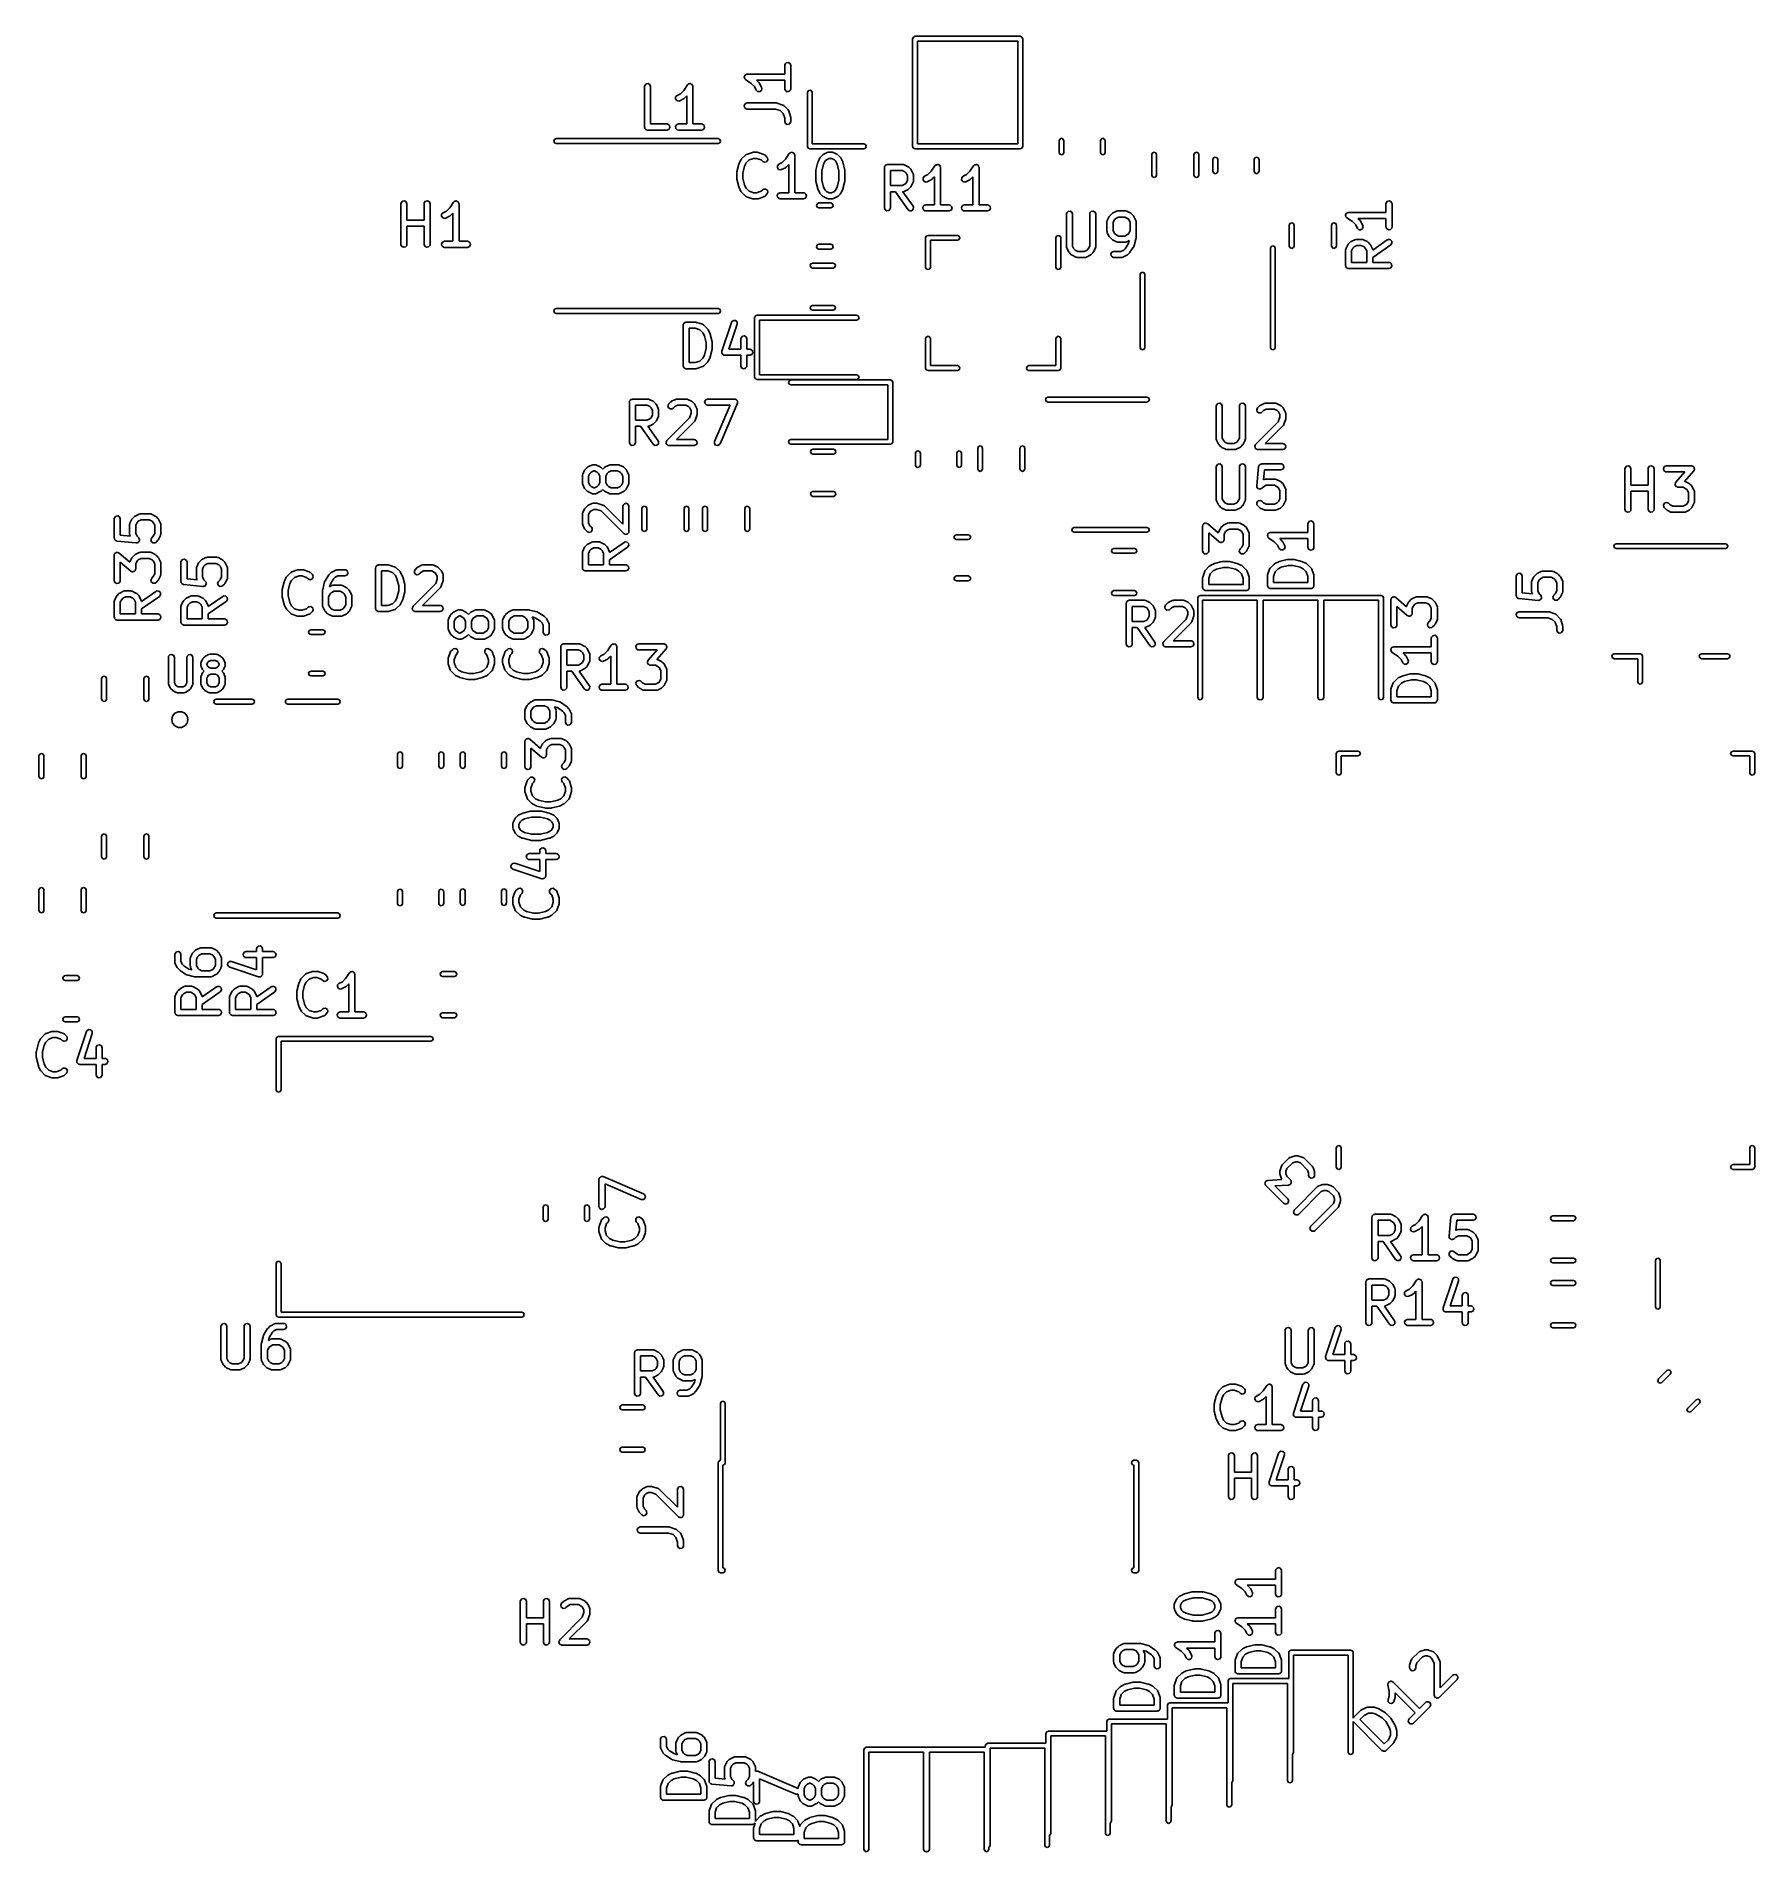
# Model space of a CAD drawing. Extents: x 116.8 to 159.2, y -137.5 to -92.6.
import ezdxf

# ---------------------------------------------------------------- set-up
doc = ezdxf.new("R2010")
doc.units = 0
doc.layers.add('BLACK', color=7, linetype='CONTINUOUS')

msp = doc.modelspace()

# ---------------------------------------------------------------- linework, layer by layer
at = {"layer": 'BLACK', "linetype": 'CONTINUOUS'}
for p, q in [((138.41, -92.67), (138.428, -92.6276)), ((138.41, -95.33), (138.41, -92.67)), ((138.428, -92.6276), (138.47, -92.61)), ((138.47, -92.61), (141.07, -92.61)), ((138.53, -92.73), (138.53, -95.27)), ((141.01, -92.73), (138.53, -92.73)), ((141.01, -95.27), (141.01, -92.73)), ((141.07, -92.61), (141.112, -92.6276)), ((141.112, -92.6276), (141.13, -92.67)), ((141.13, -92.67), (141.13, -95.33)), ((135.247, -93.3333), (135.252, -93.3077)), ((135.247, -93.544), (135.247, -93.3333)), ((135.252, -93.3077), (135.285, -93.2684)), ((135.285, -93.2684), (135.335, -93.2595)), ((135.335, -93.2595), (135.38, -93.2851)), ((135.38, -93.2851), (135.397, -93.3333)), ((135.397, -93.3333), (135.397, -93.9048)), ((131.787, -93.8267), (131.82, -93.7874)), ((131.82, -93.7874), (131.87, -93.7785)), ((131.87, -93.7785), (131.915, -93.8042)), ((132.864, -93.7907), (132.867, -93.7874)), ((132.867, -93.7874), (132.889, -93.7836)), ((132.889, -93.7836), (132.91, -93.7775)), ((132.91, -93.7775), (132.914, -93.7793)), ((132.914, -93.7793), (132.918, -93.7785)), ((132.918, -93.7785), (132.937, -93.7894)), ((134.248, -93.6142), (134.249, -93.6103)), ((134.254, -93.6351), (134.248, -93.6142)), ((134.249, -93.606), (134.259, -93.5872)), ((134.249, -93.6103), (134.249, -93.606)), ((134.257, -93.6565), (134.254, -93.6351)), ((134.261, -93.6593), (134.257, -93.6565)), ((134.259, -93.5872), (134.268, -93.5672)), ((134.262, -93.6635), (134.261, -93.6593)), ((134.281, -93.6815), (134.262, -93.6635)), ((134.268, -93.5672), (134.272, -93.5653)), ((134.272, -93.5653), (134.274, -93.5616)), ((134.274, -93.5616), (134.295, -93.5541)), ((134.417, -93.7726), (134.281, -93.6815)), ((134.295, -93.5541), (134.314, -93.5445)), ((134.314, -93.5445), (134.318, -93.5455)), ((134.318, -93.5455), (134.322, -93.544)), ((134.322, -93.544), (135.247, -93.544)), ((134.499, -93.8539), (134.417, -93.7726)), ((135.247, -93.694), (134.551, -93.694)), ((134.551, -93.694), (134.614, -93.7565)), ((134.614, -93.7565), (134.626, -93.7749)), ((134.626, -93.7749), (134.628, -93.776)), ((134.628, -93.776), (134.675, -93.8712)), ((135.247, -93.9048), (135.247, -93.694)), ((131.782, -93.8524), (131.787, -93.8267)), ((131.782, -94.8524), (131.782, -93.8524)), ((131.915, -93.8042), (131.932, -93.8524)), ((131.932, -93.8524), (131.932, -94.7774)), ((132.547, -94.1595), (132.55, -94.1083)), ((132.578, -94.2007), (132.547, -94.1595)), ((132.55, -94.1083), (132.586, -94.071)), ((132.628, -94.2126), (132.578, -94.2007)), ((132.586, -94.071), (132.67, -94.0288)), ((132.653, -94.2052), (132.628, -94.2126)), ((132.748, -94.1576), (132.653, -94.2052)), ((132.67, -94.0288), (132.751, -93.9475)), ((132.749, -94.1564), (132.748, -94.1576)), ((132.767, -94.1435), (132.749, -94.1564)), ((132.751, -93.9475), (132.842, -93.8108)), ((132.83, -94.0811), (132.767, -94.1435)), ((132.83, -94.7774), (132.83, -94.0811)), ((132.842, -93.8108), (132.86, -93.7919)), ((132.86, -93.7919), (132.864, -93.7907)), ((132.937, -93.7894), (132.957, -93.7981)), ((132.957, -93.7981), (132.958, -93.802)), ((132.958, -93.802), (132.962, -93.8042)), ((132.962, -93.8042), (132.97, -93.8246)), ((132.97, -93.8246), (132.979, -93.8441)), ((132.979, -93.8441), (132.978, -93.8483)), ((132.978, -93.8483), (132.98, -93.8524)), ((132.98, -93.8524), (132.98, -94.7774)), ((134.541, -93.9383), (134.499, -93.8539)), ((134.578, -93.9736), (134.541, -93.9383)), ((134.629, -93.9766), (134.578, -93.9736)), ((134.671, -93.9461), (134.629, -93.9766)), ((134.683, -93.8962), (134.671, -93.9461)), ((134.675, -93.8712), (134.683, -93.8962)), ((135.265, -93.953), (135.247, -93.9048)), ((135.309, -93.9786), (135.265, -93.953)), ((135.36, -93.9697), (135.309, -93.9786)), ((135.393, -93.9304), (135.36, -93.9697)), ((135.397, -93.9048), (135.393, -93.9304)), ((135.81, -94), (135.828, -93.9576)), ((135.81, -95.33), (135.81, -94)), ((135.828, -93.9576), (135.87, -93.94)), ((135.87, -93.94), (135.912, -93.9576)), ((135.912, -93.9576), (135.93, -94)), ((135.93, -94), (135.93, -95.27)), ((134.249, -94.3203), (134.274, -94.2759)), ((134.257, -94.3708), (134.249, -94.3203)), ((134.297, -94.4038), (134.257, -94.3708)), ((134.274, -94.2759), (134.322, -94.2583)), ((134.322, -94.4083), (134.297, -94.4038)), ((134.322, -94.2583), (135.037, -94.2583)), ((135.024, -94.4083), (134.322, -94.4083)), ((135.139, -94.4465), (135.024, -94.4083)), ((135.037, -94.2583), (135.059, -94.2622)), ((135.059, -94.2622), (135.06, -94.2622)), ((135.06, -94.2622), (135.203, -94.3098)), ((135.209, -94.5167), (135.139, -94.4465)), ((135.203, -94.3098), (135.226, -94.3222)), ((135.247, -94.6312), (135.209, -94.5167)), ((135.226, -94.3222), (135.228, -94.326)), ((135.228, -94.326), (135.233, -94.3279)), ((135.233, -94.3279), (135.328, -94.4232)), ((135.247, -94.7143), (135.247, -94.6312)), ((135.328, -94.4232), (135.343, -94.4445)), ((135.343, -94.4445), (135.343, -94.449)), ((135.343, -94.449), (135.346, -94.4525)), ((135.346, -94.4525), (135.394, -94.5953)), ((135.394, -94.5953), (135.397, -94.6175)), ((135.397, -94.6175), (135.397, -94.619)), ((135.397, -94.619), (135.397, -94.7143)), ((131.789, -94.8707), (131.782, -94.8524)), ((131.792, -94.8899), (131.789, -94.8707)), ((131.797, -94.8942), (131.792, -94.8899)), ((131.8, -94.9006), (131.797, -94.8942)), ((131.817, -94.9103), (131.8, -94.9006)), ((131.831, -94.9229), (131.817, -94.9103)), ((131.841, -94.9246), (131.831, -94.9229)), ((131.844, -94.9262), (131.841, -94.9246)), ((131.847, -94.9257), (131.844, -94.9262)), ((131.857, -94.9274), (131.847, -94.9257)), ((132.333, -94.9274), (131.857, -94.9274)), ((131.932, -94.7774), (132.333, -94.7774)), ((132.333, -94.7774), (132.359, -94.7819)), ((132.382, -94.9098), (132.333, -94.9274)), ((132.359, -94.7819), (132.398, -94.8149)), ((132.407, -94.8654), (132.382, -94.9098)), ((132.398, -94.8149), (132.407, -94.8654)), ((132.545, -94.8394), (132.571, -94.7949)), ((132.554, -94.8899), (132.545, -94.8394)), ((132.593, -94.9229), (132.554, -94.8899)), ((132.571, -94.7949), (132.619, -94.7774)), ((132.619, -94.9274), (132.593, -94.9229)), ((132.619, -94.7774), (132.83, -94.7774)), ((133.19, -94.9274), (132.619, -94.9274)), ((132.98, -94.7774), (133.19, -94.7774)), ((133.19, -94.7774), (133.216, -94.7819)), ((133.239, -94.9098), (133.19, -94.9274)), ((133.216, -94.7819), (133.255, -94.8149)), ((133.264, -94.8654), (133.239, -94.9098)), ((133.255, -94.8149), (133.264, -94.8654)), ((135.265, -94.7625), (135.247, -94.7143)), ((135.309, -94.7881), (135.265, -94.7625)), ((135.36, -94.7792), (135.309, -94.7881)), ((135.393, -94.7399), (135.36, -94.7792)), ((135.397, -94.7143), (135.393, -94.7399)), ((142.048, -95.1488), (142.09, -95.1312)), ((142.09, -95.1312), (142.132, -95.1488)), ((143.068, -95.1488), (143.11, -95.1312)), ((143.11, -95.1312), (143.152, -95.1488)), ((129.54, -95.2), (129.558, -95.1576)), ((129.558, -95.2424), (129.54, -95.2)), ((129.558, -95.1576), (129.6, -95.14)), ((129.6, -95.26), (129.558, -95.2424)), ((129.6, -95.14), (133.6, -95.14)), ((133.6, -95.26), (129.6, -95.26)), ((133.6, -95.14), (133.642, -95.1576)), ((133.642, -95.2424), (133.6, -95.26)), ((133.642, -95.1576), (133.66, -95.2)), ((133.66, -95.2), (133.642, -95.2424)), ((134.18, -95.6422), (134.276, -95.547)), ((134.276, -95.547), (134.297, -95.532)), ((134.297, -95.532), (134.301, -95.5316)), ((134.301, -95.5316), (134.305, -95.5288)), ((134.305, -95.5288), (134.448, -95.4812)), ((134.448, -95.4812), (134.47, -95.4779)), ((134.47, -95.4779), (134.471, -95.4774)), ((134.471, -95.4774), (134.567, -95.4774)), ((134.567, -95.4774), (134.589, -95.4813)), ((134.589, -95.4813), (134.59, -95.4812)), ((134.59, -95.4812), (134.733, -95.5288)), ((134.733, -95.5288), (134.756, -95.5413)), ((134.756, -95.5413), (134.758, -95.5451)), ((134.758, -95.5451), (134.763, -95.547)), ((134.763, -95.547), (134.81, -95.5946)), ((135.27, -95.6475), (135.361, -95.5108)), ((135.361, -95.5108), (135.379, -95.4919)), ((135.379, -95.4919), (135.384, -95.4907)), ((135.384, -95.4907), (135.386, -95.4874)), ((135.386, -95.4874), (135.408, -95.4836)), ((135.408, -95.4836), (135.429, -95.4775)), ((135.429, -95.4775), (135.433, -95.4793)), ((135.433, -95.4793), (135.437, -95.4785)), ((135.437, -95.4785), (135.456, -95.4894)), ((135.456, -95.4894), (135.476, -95.4981)), ((135.476, -95.4981), (135.478, -95.502)), ((135.478, -95.502), (135.481, -95.5042)), ((135.481, -95.5042), (135.489, -95.5246)), ((135.489, -95.5246), (135.498, -95.5441)), ((135.498, -95.5441), (135.497, -95.5483)), ((135.497, -95.5483), (135.499, -95.5524)), ((135.499, -95.5524), (135.499, -96.4774)), ((135.828, -95.3724), (135.81, -95.33)), ((135.87, -95.39), (135.828, -95.3724)), ((137.2, -95.39), (135.87, -95.39)), ((135.93, -95.27), (137.2, -95.27)), ((136.133, -95.5946), (136.18, -95.547)), ((136.18, -95.547), (136.199, -95.5341)), ((136.199, -95.5341), (136.2, -95.5329)), ((136.2, -95.5329), (136.295, -95.4853)), ((136.295, -95.4853), (136.32, -95.4779)), ((136.32, -95.4779), (136.324, -95.4789)), ((136.324, -95.4789), (136.329, -95.4774)), ((136.329, -95.4774), (136.424, -95.4774)), ((136.424, -95.4774), (136.449, -95.4819)), ((136.449, -95.4819), (136.453, -95.4848)), ((136.453, -95.4848), (136.457, -95.4853)), ((136.457, -95.4853), (136.553, -95.5329)), ((136.553, -95.5329), (136.571, -95.5463)), ((136.571, -95.5463), (136.572, -95.547)), ((136.572, -95.547), (136.62, -95.5946)), ((137.2, -95.27), (137.242, -95.2876)), ((137.242, -95.3724), (137.2, -95.39)), ((137.242, -95.2876), (137.26, -95.33)), ((137.26, -95.33), (137.242, -95.3724)), ((138.428, -95.3724), (138.41, -95.33)), ((138.47, -95.39), (138.428, -95.3724)), ((141.07, -95.39), (138.47, -95.39)), ((138.53, -95.27), (141.01, -95.27)), ((141.112, -95.3724), (141.07, -95.39)), ((141.13, -95.33), (141.112, -95.3724)), ((142.03, -95.1912), (142.048, -95.1488)), ((142.03, -95.4838), (142.03, -95.1912)), ((142.048, -95.5262), (142.03, -95.4838)), ((142.09, -95.5438), (142.048, -95.5262)), ((142.132, -95.5262), (142.09, -95.5438)), ((142.132, -95.1488), (142.15, -95.1912)), ((142.15, -95.4838), (142.132, -95.5262)), ((142.15, -95.1912), (142.15, -95.4838)), ((143.05, -95.1912), (143.068, -95.1488)), ((143.05, -95.4838), (143.05, -95.1912)), ((143.068, -95.5262), (143.05, -95.4838)), ((143.11, -95.5438), (143.068, -95.5262)), ((143.152, -95.5262), (143.11, -95.5438)), ((143.152, -95.1488), (143.17, -95.1912)), ((143.17, -95.4838), (143.152, -95.5262)), ((143.17, -95.1912), (143.17, -95.4838)), ((144.317, -95.5328), (144.335, -95.4903)), ((144.317, -96.0422), (144.317, -95.5328)), ((144.335, -95.4903), (144.377, -95.4728)), ((144.377, -95.4728), (144.42, -95.4903)), ((144.42, -95.4903), (144.438, -95.5328)), ((144.438, -95.5328), (144.438, -96.0422)), ((145.362, -95.5328), (145.38, -95.4903)), ((145.362, -96.0422), (145.362, -95.5328)), ((145.38, -95.4903), (145.422, -95.4728)), ((145.422, -95.4728), (145.465, -95.4903)), ((145.465, -95.4903), (145.482, -95.5328)), ((145.482, -95.5328), (145.482, -96.0422)), ((134.063, -95.981), (134.066, -95.9662)), ((134.063, -96.1238), (134.063, -95.981)), ((134.065, -95.9628), (134.113, -95.7723)), ((134.066, -95.9662), (134.065, -95.9628)), ((134.113, -95.7723), (134.118, -95.7605)), ((134.118, -95.7605), (134.119, -95.7569)), ((134.119, -95.7569), (134.166, -95.6617)), ((134.166, -95.6617), (134.18, -95.6437)), ((134.18, -95.6437), (134.18, -95.6422)), ((134.256, -95.8167), (134.213, -95.9902)), ((134.213, -95.9902), (134.213, -96.1146)), ((134.295, -95.7397), (134.256, -95.8167)), ((134.369, -95.6656), (134.295, -95.7397)), ((134.484, -95.6274), (134.369, -95.6656)), ((134.554, -95.6274), (134.484, -95.6274)), ((134.669, -95.6656), (134.554, -95.6274)), ((134.704, -95.7007), (134.669, -95.6656)), ((134.751, -95.7223), (134.704, -95.7007)), ((134.8, -95.7091), (134.751, -95.7223)), ((134.83, -95.667), (134.8, -95.7091)), ((134.81, -95.5946), (134.825, -95.6159)), ((134.825, -95.6159), (134.83, -95.667)), ((135.066, -95.8595), (135.069, -95.8083)), ((135.097, -95.9007), (135.066, -95.8595)), ((135.069, -95.8083), (135.105, -95.771)), ((135.147, -95.9126), (135.097, -95.9007)), ((135.105, -95.771), (135.189, -95.7288)), ((135.172, -95.9052), (135.147, -95.9126)), ((135.267, -95.8576), (135.172, -95.9052)), ((135.189, -95.7288), (135.27, -95.6475)), ((135.268, -95.8564), (135.267, -95.8576)), ((135.286, -95.8435), (135.268, -95.8564)), ((135.349, -95.7811), (135.286, -95.8435)), ((135.349, -96.4774), (135.349, -95.7811)), ((136.015, -95.9333), (136.018, -95.9186)), ((136.015, -96.1714), (136.015, -95.9333)), ((136.018, -95.9151), (136.065, -95.7247)), ((136.018, -95.9186), (136.018, -95.9151)), ((136.065, -95.7247), (136.071, -95.7128)), ((136.071, -95.7093), (136.119, -95.6141)), ((136.071, -95.7128), (136.071, -95.7093)), ((136.119, -95.6141), (136.132, -95.5961)), ((136.132, -95.5961), (136.133, -95.5946)), ((136.209, -95.769), (136.165, -95.9426)), ((136.165, -95.9426), (136.165, -96.1622)), ((136.247, -95.692), (136.209, -95.769)), ((136.278, -95.6616), (136.247, -95.692)), ((136.346, -95.6274), (136.278, -95.6616)), ((136.406, -95.6274), (136.346, -95.6274)), ((136.475, -95.6616), (136.406, -95.6274)), ((136.505, -95.692), (136.475, -95.6616)), ((136.544, -95.769), (136.505, -95.692)), ((136.587, -95.9426), (136.544, -95.769)), ((136.587, -96.1622), (136.587, -95.9426)), ((136.62, -95.5946), (136.633, -95.613)), ((136.633, -95.613), (136.634, -95.6141)), ((136.634, -95.6141), (136.681, -95.7093)), ((136.681, -95.7093), (136.685, -95.7217)), ((136.685, -95.7217), (136.687, -95.7247)), ((136.687, -95.7247), (136.735, -95.9151)), ((136.735, -95.9151), (136.736, -95.9301)), ((136.736, -95.9301), (136.737, -95.9333)), ((136.737, -95.9333), (136.737, -96.1714)), ((137.711, -95.8524), (137.712, -95.8426)), ((137.711, -96.8524), (137.711, -95.8524)), ((137.712, -95.8394), (137.714, -95.8365)), ((137.712, -95.8426), (137.712, -95.8394)), ((137.714, -95.8365), (137.715, -95.8267)), ((137.715, -95.8267), (137.728, -95.8118)), ((137.728, -95.8118), (137.738, -95.7949)), ((137.738, -95.7949), (137.744, -95.7926)), ((137.744, -95.7926), (137.748, -95.7874)), ((137.748, -95.7874), (137.767, -95.784)), ((137.767, -95.784), (137.786, -95.7774)), ((137.786, -95.7774), (138.167, -95.7774)), ((137.861, -95.9274), (137.861, -96.3012)), ((138.149, -95.9274), (137.861, -95.9274)), ((138.217, -95.9616), (138.149, -95.9274)), ((138.167, -95.7774), (138.192, -95.7819)), ((138.192, -95.7819), (138.196, -95.7848)), ((138.196, -95.7848), (138.2, -95.7853)), ((138.2, -95.7853), (138.295, -95.8329)), ((138.248, -95.992), (138.217, -95.9616)), ((138.282, -96.0606), (138.248, -95.992)), ((138.295, -95.8329), (138.313, -95.8463)), ((138.313, -95.8463), (138.315, -95.847)), ((138.315, -95.847), (138.363, -95.8946)), ((138.363, -95.8946), (138.375, -95.913)), ((138.375, -95.913), (138.377, -95.9141)), ((138.377, -95.9141), (138.424, -96.0093)), ((138.424, -96.0093), (138.432, -96.0343)), ((138.705, -96.071), (138.789, -96.0288)), ((138.789, -96.0288), (138.87, -95.9475)), ((138.87, -95.9475), (138.961, -95.8108)), ((138.961, -95.8108), (138.979, -95.7919)), ((138.979, -95.7919), (138.984, -95.7907)), ((138.984, -95.7907), (138.986, -95.7874)), ((138.986, -95.7874), (139.008, -95.7836)), ((139.008, -95.7836), (139.029, -95.7775)), ((139.029, -95.7775), (139.033, -95.7793)), ((139.033, -95.7793), (139.037, -95.7785)), ((139.037, -95.7785), (139.056, -95.7894)), ((139.056, -95.7894), (139.076, -95.7981)), ((139.076, -95.7981), (139.078, -95.802)), ((139.078, -95.802), (139.081, -95.8042)), ((139.081, -95.8042), (139.089, -95.8246)), ((139.089, -95.8246), (139.098, -95.8441)), ((139.098, -95.8441), (139.097, -95.8483)), ((139.097, -95.8483), (139.099, -95.8524)), ((139.099, -95.8524), (139.099, -96.7774)), ((139.657, -96.071), (139.741, -96.0288)), ((139.741, -96.0288), (139.823, -95.9475)), ((139.823, -95.9475), (139.914, -95.8108)), ((139.914, -95.8108), (139.932, -95.7919)), ((139.932, -95.7919), (139.936, -95.7907)), ((139.936, -95.7907), (139.939, -95.7874)), ((139.939, -95.7874), (139.96, -95.7836)), ((139.96, -95.7836), (139.981, -95.7775)), ((139.981, -95.7775), (139.985, -95.7793)), ((139.985, -95.7793), (139.989, -95.7785)), ((139.989, -95.7785), (140.008, -95.7894)), ((140.008, -95.7894), (140.028, -95.7981)), ((140.028, -95.7981), (140.03, -95.802)), ((140.03, -95.802), (140.034, -95.8042)), ((140.034, -95.8042), (140.041, -95.8246)), ((140.041, -95.8246), (140.051, -95.8441)), ((140.051, -95.8441), (140.05, -95.8483)), ((140.05, -95.8483), (140.051, -95.8524)), ((140.051, -95.8524), (140.051, -96.7774)), ((145.83, -95.6537), (145.848, -95.6113)), ((145.83, -95.9463), (145.83, -95.6537)), ((145.848, -95.9887), (145.83, -95.9463)), ((145.848, -95.6113), (145.89, -95.5937)), ((145.89, -96.0063), (145.848, -95.9887)), ((145.89, -95.5937), (145.932, -95.6113)), ((145.932, -95.9887), (145.89, -96.0063)), ((145.932, -95.6113), (145.95, -95.6537)), ((145.95, -95.9463), (145.932, -95.9887)), ((145.95, -95.6537), (145.95, -95.9463)), ((146.85, -95.6537), (146.868, -95.6113)), ((146.85, -95.9463), (146.85, -95.6537)), ((146.868, -95.9887), (146.85, -95.9463)), ((146.868, -95.6113), (146.91, -95.5937)), ((146.91, -96.0063), (146.868, -95.9887)), ((146.91, -95.5937), (146.952, -95.6113)), ((146.952, -95.9887), (146.91, -96.0063)), ((146.952, -95.6113), (146.97, -95.6537)), ((146.97, -95.9463), (146.952, -95.9887)), ((146.97, -95.6537), (146.97, -95.9463)), ((134.064, -96.1271), (134.063, -96.1238)), ((134.065, -96.142), (134.064, -96.1271)), ((134.113, -96.3325), (134.065, -96.142)), ((134.115, -96.3354), (134.113, -96.3325)), ((134.119, -96.3478), (134.115, -96.3354)), ((134.166, -96.4431), (134.119, -96.3478)), ((134.167, -96.4442), (134.166, -96.4431)), ((134.18, -96.4626), (134.167, -96.4442)), ((134.276, -96.5578), (134.18, -96.4626)), ((134.213, -96.1146), (134.256, -96.2881)), ((134.256, -96.2881), (134.295, -96.3651)), ((134.295, -96.3651), (134.369, -96.4392)), ((134.369, -96.4392), (134.484, -96.4774)), ((134.484, -96.4774), (134.554, -96.4774)), ((134.554, -96.4774), (134.669, -96.4392)), ((134.669, -96.4392), (134.704, -96.4041)), ((134.704, -96.4041), (134.725, -96.3892)), ((134.725, -96.3892), (134.777, -96.3847)), ((134.777, -96.3847), (134.819, -96.4141)), ((134.832, -96.4637), (134.81, -96.5102)), ((134.819, -96.4141), (134.832, -96.4637)), ((135.09, -96.4949), (135.138, -96.4774)), ((135.138, -96.4774), (135.349, -96.4774)), ((135.499, -96.4774), (135.71, -96.4774)), ((135.71, -96.4774), (135.735, -96.4819)), ((136.017, -96.1747), (136.015, -96.1714)), ((136.018, -96.1896), (136.017, -96.1747)), ((136.065, -96.3801), (136.018, -96.1896)), ((136.067, -96.383), (136.065, -96.3801)), ((136.071, -96.3954), (136.067, -96.383)), ((136.119, -96.4907), (136.071, -96.3954)), ((136.165, -96.1622), (136.209, -96.3357)), ((136.209, -96.3357), (136.247, -96.4127)), ((136.247, -96.4127), (136.278, -96.4431)), ((136.278, -96.4431), (136.346, -96.4774)), ((136.346, -96.4774), (136.406, -96.4774)), ((136.406, -96.4774), (136.475, -96.4431)), ((136.475, -96.4431), (136.505, -96.4127)), ((136.505, -96.4127), (136.544, -96.3357)), ((136.544, -96.3357), (136.587, -96.1622)), ((136.681, -96.3954), (136.634, -96.4907)), ((136.682, -96.3919), (136.681, -96.3954)), ((136.687, -96.3801), (136.682, -96.3919)), ((136.735, -96.1896), (136.687, -96.3801)), ((136.737, -96.1714), (136.734, -96.1862)), ((136.734, -96.1862), (136.735, -96.1896)), ((137.861, -96.3012), (138.149, -96.3012)), ((137.985, -96.4512), (137.861, -96.4512)), ((137.861, -96.4512), (137.861, -96.8524)), ((138.296, -96.8954), (137.985, -96.4512)), ((138.149, -96.3012), (138.217, -96.2669)), ((138.171, -96.4497), (138.168, -96.4508)), ((138.168, -96.4508), (138.419, -96.8094)), ((138.175, -96.4507), (138.171, -96.4497)), ((138.2, -96.4433), (138.175, -96.4507)), ((138.295, -96.3957), (138.2, -96.4433)), ((138.217, -96.2669), (138.248, -96.2365)), ((138.248, -96.2365), (138.282, -96.168)), ((138.282, -96.168), (138.282, -96.0606)), ((138.297, -96.3945), (138.295, -96.3957)), ((138.315, -96.3816), (138.297, -96.3945)), ((138.363, -96.334), (138.315, -96.3816)), ((138.377, -96.3145), (138.363, -96.3325)), ((138.363, -96.3325), (138.363, -96.334)), ((138.424, -96.2193), (138.377, -96.3145)), ((138.425, -96.2148), (138.424, -96.2193)), ((138.428, -96.2114), (138.425, -96.2148)), ((138.432, -96.1857), (138.428, -96.2114)), ((138.432, -96.0343), (138.431, -96.0386)), ((138.431, -96.0386), (138.432, -96.0429)), ((138.432, -96.0429), (138.432, -96.1857)), ((138.666, -96.1595), (138.669, -96.1083)), ((138.697, -96.2007), (138.666, -96.1595)), ((138.669, -96.1083), (138.705, -96.071)), ((138.747, -96.2126), (138.697, -96.2007)), ((138.772, -96.2052), (138.747, -96.2126)), ((138.867, -96.1576), (138.772, -96.2052)), ((138.868, -96.1564), (138.867, -96.1576)), ((138.886, -96.1435), (138.868, -96.1564)), ((138.949, -96.0811), (138.886, -96.1435)), ((138.949, -96.7774), (138.949, -96.0811)), ((139.619, -96.1595), (139.622, -96.1083)), ((139.649, -96.2007), (139.619, -96.1595)), ((139.622, -96.1083), (139.657, -96.071)), ((139.699, -96.2126), (139.649, -96.2007)), ((139.724, -96.2052), (139.699, -96.2126)), ((139.819, -96.1576), (139.724, -96.2052)), ((139.82, -96.1564), (139.819, -96.1576)), ((139.839, -96.1435), (139.82, -96.1564)), ((139.901, -96.0811), (139.839, -96.1435)), ((139.901, -96.7774), (139.901, -96.0811)), ((144.335, -96.0846), (144.317, -96.0422)), ((144.377, -96.1022), (144.335, -96.0846)), ((144.42, -96.0846), (144.377, -96.1022)), ((144.438, -96.0422), (144.42, -96.0846)), ((145.38, -96.0846), (145.362, -96.0422)), ((145.422, -96.1022), (145.38, -96.0846)), ((145.465, -96.0846), (145.422, -96.1022)), ((145.482, -96.0422), (145.465, -96.0846)), ((125.763, -96.7524), (125.768, -96.7267)), ((125.763, -97.7524), (125.763, -96.7524)), ((125.768, -96.7267), (125.801, -96.6874)), ((125.801, -96.6874), (125.851, -96.6785)), ((125.851, -96.6785), (125.896, -96.7042)), ((125.896, -96.7042), (125.913, -96.7524)), ((125.913, -96.7524), (125.913, -97.1536)), ((126.335, -96.7524), (126.339, -96.7267)), ((126.335, -97.1536), (126.335, -96.7524)), ((126.339, -96.7267), (126.372, -96.6874)), ((126.372, -96.6874), (126.423, -96.6785)), ((126.423, -96.6785), (126.467, -96.7042)), ((126.467, -96.7042), (126.485, -96.7524)), ((126.485, -96.7524), (126.485, -97.7524)), ((126.805, -96.971), (126.889, -96.9288)), ((126.889, -96.9288), (126.97, -96.8475)), ((126.97, -96.8475), (127.061, -96.7108)), ((127.061, -96.7108), (127.079, -96.6919)), ((127.079, -96.6919), (127.084, -96.6907)), ((127.084, -96.6907), (127.086, -96.6874)), ((127.086, -96.6874), (127.108, -96.6836)), ((127.108, -96.6836), (127.129, -96.6775)), ((127.129, -96.6775), (127.133, -96.6793)), ((127.133, -96.6793), (127.137, -96.6785)), ((127.137, -96.6785), (127.156, -96.6894)), ((127.156, -96.6894), (127.176, -96.6981)), ((127.176, -96.6981), (127.178, -96.702)), ((127.178, -96.702), (127.181, -96.7042)), ((127.181, -96.7042), (127.189, -96.7246)), ((127.189, -96.7246), (127.198, -96.7441)), ((127.198, -96.7441), (127.197, -96.7483)), ((127.197, -96.7483), (127.199, -96.7524)), ((127.199, -96.7524), (127.199, -97.6774)), ((134.28, -96.5597), (134.276, -96.5578)), ((134.282, -96.5635), (134.28, -96.5597)), ((134.305, -96.5759), (134.282, -96.5635)), ((134.448, -96.6235), (134.305, -96.5759)), ((134.449, -96.6235), (134.448, -96.6235)), ((134.471, -96.6274), (134.449, -96.6235)), ((134.567, -96.6274), (134.471, -96.6274)), ((134.568, -96.6268), (134.567, -96.6274)), ((134.59, -96.6235), (134.568, -96.6268)), ((134.733, -96.5759), (134.59, -96.6235)), ((134.737, -96.5731), (134.733, -96.5759)), ((134.741, -96.5727), (134.737, -96.5731)), ((134.763, -96.5578), (134.741, -96.5727)), ((134.81, -96.5102), (134.763, -96.5578)), ((135.064, -96.5394), (135.09, -96.4949)), ((135.073, -96.5899), (135.064, -96.5394)), ((135.112, -96.6229), (135.073, -96.5899)), ((135.138, -96.6274), (135.112, -96.6229)), ((135.71, -96.6274), (135.138, -96.6274)), ((135.758, -96.6098), (135.71, -96.6274)), ((135.735, -96.4819), (135.774, -96.5149)), ((135.783, -96.5654), (135.758, -96.6098)), ((135.774, -96.5149), (135.783, -96.5654)), ((136.031, -96.79), (136.049, -96.7476)), ((136.049, -96.8324), (136.031, -96.79)), ((136.049, -96.7476), (136.091, -96.73)), ((136.091, -96.85), (136.049, -96.8324)), ((136.091, -96.73), (136.384, -96.73)), ((136.384, -96.85), (136.091, -96.85)), ((136.12, -96.4918), (136.119, -96.4907)), ((136.133, -96.5102), (136.12, -96.4918)), ((136.18, -96.5578), (136.133, -96.5102)), ((136.182, -96.5585), (136.18, -96.5578)), ((136.2, -96.5718), (136.182, -96.5585)), ((136.295, -96.6195), (136.2, -96.5718)), ((136.299, -96.62), (136.295, -96.6195)), ((136.303, -96.6229), (136.299, -96.62)), ((136.329, -96.6274), (136.303, -96.6229)), ((136.424, -96.6274), (136.329, -96.6274)), ((136.384, -96.73), (136.426, -96.7476)), ((136.426, -96.8324), (136.384, -96.85)), ((136.428, -96.6258), (136.424, -96.6274)), ((136.426, -96.7476), (136.444, -96.79)), ((136.444, -96.79), (136.426, -96.8324)), ((136.432, -96.6269), (136.428, -96.6258)), ((136.457, -96.6195), (136.432, -96.6269)), ((136.553, -96.5718), (136.457, -96.6195)), ((136.554, -96.5707), (136.553, -96.5718)), ((136.572, -96.5578), (136.554, -96.5707)), ((136.62, -96.5102), (136.572, -96.5578)), ((136.634, -96.4907), (136.62, -96.5087)), ((136.62, -96.5087), (136.62, -96.5102)), ((137.728, -96.9006), (137.711, -96.8524)), ((137.773, -96.9262), (137.728, -96.9006)), ((137.823, -96.9173), (137.773, -96.9262)), ((137.856, -96.878), (137.823, -96.9173)), ((137.861, -96.8524), (137.856, -96.878)), ((138.338, -96.9248), (138.296, -96.8954)), ((138.389, -96.9204), (138.338, -96.9248)), ((138.425, -96.8841), (138.389, -96.9204)), ((138.419, -96.8094), (138.43, -96.833)), ((138.43, -96.833), (138.425, -96.8841)), ((138.664, -96.8394), (138.69, -96.7949)), ((138.673, -96.8899), (138.664, -96.8394)), ((138.712, -96.9229), (138.673, -96.8899)), ((138.69, -96.7949), (138.738, -96.7774)), ((138.738, -96.9274), (138.712, -96.9229)), ((138.738, -96.7774), (138.949, -96.7774)), ((139.31, -96.9274), (138.738, -96.9274)), ((139.099, -96.7774), (139.31, -96.7774)), ((139.31, -96.7774), (139.335, -96.7819)), ((139.358, -96.9098), (139.31, -96.9274)), ((139.335, -96.7819), (139.374, -96.8149)), ((139.383, -96.8654), (139.358, -96.9098)), ((139.374, -96.8149), (139.383, -96.8654)), ((139.617, -96.8394), (139.642, -96.7949)), ((139.626, -96.8899), (139.617, -96.8394)), ((139.665, -96.9229), (139.626, -96.8899)), ((139.642, -96.7949), (139.69, -96.7774)), ((139.69, -96.9274), (139.665, -96.9229)), ((139.69, -96.7774), (139.901, -96.7774)), ((140.262, -96.9274), (139.69, -96.9274)), ((140.051, -96.7774), (140.262, -96.7774)), ((140.262, -96.7774), (140.288, -96.7819)), ((140.31, -96.9098), (140.262, -96.9274)), ((140.288, -96.7819), (140.327, -96.8149)), ((140.336, -96.8654), (140.31, -96.9098)), ((140.327, -96.8149), (140.336, -96.8654)), ((142.251, -96.9374), (142.301, -96.9285)), ((142.301, -96.9285), (142.346, -96.9542)), ((142.822, -96.9374), (142.873, -96.9285)), ((142.873, -96.9285), (142.917, -96.9542)), ((143.445, -96.9353), (143.47, -96.9279)), ((143.47, -96.9279), (143.474, -96.9289)), ((143.474, -96.9289), (143.479, -96.9274)), ((143.479, -96.9274), (143.669, -96.9274)), ((143.669, -96.9274), (143.695, -96.9319)), ((150.107, -96.7518), (150.112, -96.7261)), ((150.107, -96.9625), (150.107, -96.7518)), ((150.112, -96.7261), (150.145, -96.6868)), ((150.145, -96.6868), (150.195, -96.6779)), ((150.195, -96.6779), (150.24, -96.7036)), ((150.24, -96.7036), (150.257, -96.7518)), ((150.257, -96.7518), (150.257, -97.3232)), ((125.913, -97.1536), (126.335, -97.1536)), ((126.335, -97.3036), (125.913, -97.3036)), ((125.913, -97.3036), (125.913, -97.7524)), ((126.335, -97.7524), (126.335, -97.3036)), ((126.766, -97.0595), (126.769, -97.0083)), ((126.797, -97.1007), (126.766, -97.0595)), ((126.769, -97.0083), (126.805, -96.971)), ((126.847, -97.1126), (126.797, -97.1007)), ((126.872, -97.1052), (126.847, -97.1126)), ((126.967, -97.0576), (126.872, -97.1052)), ((126.968, -97.0564), (126.967, -97.0576)), ((126.986, -97.0435), (126.968, -97.0564)), ((127.049, -96.9811), (126.986, -97.0435)), ((127.049, -97.6774), (127.049, -96.9811)), ((142.213, -97.0024), (142.218, -96.9767)), ((142.213, -97.8119), (142.213, -97.0024)), ((142.218, -96.9767), (142.251, -96.9374)), ((142.346, -96.9542), (142.363, -97.0024)), ((142.363, -97.0024), (142.363, -97.7942)), ((142.785, -97.0024), (142.789, -96.9767)), ((142.785, -97.7942), (142.785, -97.0024)), ((142.789, -96.9767), (142.822, -96.9374)), ((142.917, -96.9542), (142.935, -97.0024)), ((142.935, -97.0024), (142.935, -97.8119)), ((143.213, -97.1929), (143.218, -97.1672)), ((143.213, -97.431), (143.213, -97.1929)), ((143.218, -97.1672), (143.22, -97.1638)), ((143.22, -97.1638), (143.221, -97.1593)), ((143.221, -97.1593), (143.269, -97.0641)), ((143.269, -97.0641), (143.282, -97.0461)), ((143.282, -97.0461), (143.283, -97.0446)), ((143.283, -97.0446), (143.33, -96.997)), ((143.33, -96.997), (143.349, -96.9841)), ((143.349, -96.9841), (143.35, -96.9829)), ((143.35, -96.9829), (143.445, -96.9353)), ((143.397, -97.142), (143.363, -97.2106)), ((143.363, -97.2106), (143.363, -97.4132)), ((143.428, -97.1116), (143.397, -97.142)), ((143.496, -97.0774), (143.428, -97.1116)), ((143.651, -97.0774), (143.496, -97.0774)), ((143.72, -97.1116), (143.651, -97.0774)), ((143.695, -96.9319), (143.698, -96.9348)), ((143.698, -96.9348), (143.703, -96.9353)), ((143.703, -96.9353), (143.798, -96.9829)), ((143.75, -97.142), (143.72, -97.1116)), ((143.785, -97.2106), (143.75, -97.142)), ((143.785, -97.4132), (143.785, -97.2106)), ((143.798, -96.9829), (143.816, -96.9963)), ((143.816, -96.9963), (143.817, -96.997)), ((143.817, -96.997), (143.865, -97.0446)), ((143.865, -97.0446), (143.878, -97.063)), ((143.878, -97.063), (143.879, -97.0641)), ((143.879, -97.0641), (143.927, -97.1593)), ((143.927, -97.1593), (143.934, -97.1843)), ((143.934, -97.1843), (143.933, -97.1886)), ((143.933, -97.1886), (143.935, -97.1929)), ((143.935, -97.1929), (143.935, -97.5738)), ((147.718, -97.2828), (147.735, -97.2403)), ((147.718, -97.7922), (147.718, -97.2828)), ((147.735, -97.2403), (147.778, -97.2228)), ((147.778, -97.2228), (147.82, -97.2403)), ((147.82, -97.2403), (147.838, -97.2828)), ((147.838, -97.2828), (147.838, -97.7922)), ((148.762, -97.2828), (148.78, -97.2403)), ((148.762, -97.7922), (148.762, -97.2828)), ((148.78, -97.2403), (148.822, -97.2228)), ((148.822, -97.2228), (148.865, -97.2403)), ((148.865, -97.2403), (148.882, -97.2828)), ((148.882, -97.2828), (148.882, -97.7922)), ((149.108, -97.0327), (149.109, -97.0287)), ((149.114, -97.0536), (149.108, -97.0327)), ((149.109, -97.0245), (149.119, -97.0056)), ((149.109, -97.0287), (149.109, -97.0245)), ((149.117, -97.075), (149.114, -97.0536)), ((149.121, -97.0778), (149.117, -97.075)), ((149.119, -97.0056), (149.128, -96.9857)), ((149.122, -97.0819), (149.121, -97.0778)), ((149.141, -97.0999), (149.122, -97.0819)), ((149.128, -96.9857), (149.132, -96.9838)), ((149.132, -96.9838), (149.134, -96.98)), ((149.134, -96.98), (149.155, -96.9726)), ((149.277, -97.191), (149.141, -97.0999)), ((149.155, -96.9726), (149.174, -96.963)), ((149.174, -96.963), (149.178, -96.964)), ((149.178, -96.964), (149.182, -96.9625)), ((149.182, -96.9625), (150.107, -96.9625)), ((149.359, -97.2724), (149.277, -97.191)), ((149.401, -97.3568), (149.359, -97.2724)), ((149.438, -97.392), (149.401, -97.3568)), ((150.107, -97.1125), (149.411, -97.1125)), ((149.411, -97.1125), (149.474, -97.1749)), ((149.474, -97.1749), (149.486, -97.1933)), ((149.486, -97.1933), (149.488, -97.1944)), ((149.488, -97.1944), (149.535, -97.2897)), ((149.531, -97.3645), (149.489, -97.3951)), ((149.543, -97.3146), (149.531, -97.3645)), ((149.535, -97.2897), (149.543, -97.3146)), ((150.107, -97.3232), (150.107, -97.1125)), ((150.125, -97.3714), (150.107, -97.3232)), ((150.169, -97.3971), (150.125, -97.3714)), ((150.253, -97.3489), (150.22, -97.3882)), ((150.257, -97.3232), (150.253, -97.3489)), ((125.781, -97.8006), (125.763, -97.7524)), ((125.825, -97.8262), (125.781, -97.8006)), ((125.876, -97.8173), (125.825, -97.8262)), ((125.909, -97.778), (125.876, -97.8173)), ((125.913, -97.7524), (125.909, -97.778)), ((126.352, -97.8006), (126.335, -97.7524)), ((126.396, -97.8262), (126.352, -97.8006)), ((126.447, -97.8173), (126.396, -97.8262)), ((126.48, -97.778), (126.447, -97.8173)), ((126.485, -97.7524), (126.48, -97.778)), ((126.764, -97.7394), (126.79, -97.6949)), ((126.773, -97.7899), (126.764, -97.7394)), ((126.812, -97.8229), (126.773, -97.7899)), ((126.79, -97.6949), (126.838, -97.6774)), ((126.838, -97.8274), (126.812, -97.8229)), ((126.838, -97.6774), (127.049, -97.6774)), ((127.41, -97.8274), (126.838, -97.8274)), ((127.199, -97.6774), (127.41, -97.6774)), ((127.41, -97.6774), (127.435, -97.6819)), ((127.458, -97.8098), (127.41, -97.8274)), ((127.435, -97.6819), (127.474, -97.7149)), ((127.483, -97.7654), (127.458, -97.8098)), ((127.474, -97.7149), (127.483, -97.7654)), ((136.031, -97.81), (136.049, -97.7676)), ((136.049, -97.8524), (136.031, -97.81)), ((136.049, -97.7676), (136.091, -97.75)), ((136.091, -97.75), (136.384, -97.75)), ((136.384, -97.75), (136.426, -97.7676)), ((136.426, -97.7676), (136.444, -97.81)), ((136.444, -97.81), (136.426, -97.8524)), ((138.73, -97.59), (138.748, -97.5476)), ((138.73, -98.315), (138.73, -97.59)), ((138.748, -97.5476), (138.79, -97.53)), ((138.79, -97.53), (139.515, -97.53)), ((139.515, -97.65), (138.85, -97.65)), ((138.85, -97.65), (138.85, -98.315)), ((139.515, -97.53), (139.557, -97.5476)), ((139.557, -97.6324), (139.515, -97.65)), ((139.557, -97.5476), (139.575, -97.59)), ((139.575, -97.59), (139.557, -97.6324)), ((141.95, -97.59), (141.968, -97.5476)), ((141.95, -98.315), (141.95, -97.59)), ((141.968, -97.5476), (142.01, -97.53)), ((142.01, -97.53), (142.052, -97.5476)), ((142.052, -97.5476), (142.07, -97.59)), ((142.07, -97.59), (142.07, -98.315)), ((142.215, -97.8161), (142.213, -97.8119)), ((142.214, -97.8205), (142.215, -97.8161)), ((142.221, -97.8454), (142.214, -97.8205)), ((142.363, -97.7942), (142.397, -97.8627)), ((142.75, -97.8627), (142.785, -97.7942)), ((142.935, -97.8119), (142.93, -97.8376)), ((143.215, -97.4352), (143.213, -97.431)), ((143.214, -97.4395), (143.215, -97.4352)), ((143.221, -97.4645), (143.214, -97.4395)), ((143.269, -97.5597), (143.221, -97.4645)), ((143.27, -97.5609), (143.269, -97.5597)), ((143.283, -97.5792), (143.27, -97.5609)), ((143.33, -97.6268), (143.283, -97.5792)), ((143.332, -97.6275), (143.33, -97.6268)), ((143.35, -97.6409), (143.332, -97.6275)), ((143.445, -97.6885), (143.35, -97.6409)), ((143.363, -97.4132), (143.397, -97.4818)), ((143.397, -97.4818), (143.428, -97.5122)), ((143.428, -97.5122), (143.496, -97.5464)), ((143.449, -97.689), (143.445, -97.6885)), ((143.453, -97.6919), (143.449, -97.689)), ((143.479, -97.6964), (143.453, -97.6919)), ((143.669, -97.6964), (143.479, -97.6964)), ((143.496, -97.5464), (143.651, -97.5464)), ((143.651, -97.5464), (143.72, -97.5122)), ((143.658, -97.8594), (143.742, -97.7335)), ((143.673, -97.6949), (143.669, -97.6964)), ((143.678, -97.6959), (143.673, -97.6949)), ((143.703, -97.6885), (143.678, -97.6959)), ((143.761, -97.6594), (143.703, -97.6885)), ((143.72, -97.5122), (143.75, -97.4818)), ((143.742, -97.7335), (143.761, -97.6594)), ((143.75, -97.4818), (143.785, -97.4132)), ((143.874, -97.8059), (143.779, -97.9487)), ((143.885, -97.7825), (143.874, -97.8055)), ((143.874, -97.8055), (143.874, -97.8059)), ((143.932, -97.592), (143.885, -97.7825)), ((143.935, -97.5738), (143.932, -97.5886)), ((143.932, -97.5886), (143.932, -97.592)), ((147.25, -97.85), (147.268, -97.8076)), ((147.268, -97.8076), (147.31, -97.79)), ((147.31, -97.79), (147.352, -97.8076)), ((147.352, -97.8076), (147.37, -97.85)), ((147.735, -97.8346), (147.718, -97.7922)), ((147.838, -97.7922), (147.82, -97.8346)), ((148.78, -97.8346), (148.762, -97.7922)), ((148.882, -97.7922), (148.865, -97.8346)), ((149.115, -97.8611), (149.163, -97.7659)), ((149.163, -97.7659), (149.176, -97.7479)), ((149.176, -97.7479), (149.177, -97.7464)), ((149.177, -97.7464), (149.225, -97.6988)), ((149.225, -97.6988), (149.243, -97.6859)), ((149.243, -97.6859), (149.244, -97.6847)), ((149.244, -97.6847), (149.339, -97.6371)), ((149.322, -97.8134), (149.292, -97.8438)), ((149.391, -97.7792), (149.322, -97.8134)), ((149.339, -97.6371), (149.364, -97.6297)), ((149.364, -97.6297), (149.369, -97.6307)), ((149.369, -97.6307), (149.373, -97.6292)), ((149.373, -97.6292), (149.516, -97.6292)), ((149.498, -97.7792), (149.391, -97.7792)), ((149.489, -97.3951), (149.438, -97.392)), ((149.567, -97.8134), (149.498, -97.7792)), ((149.516, -97.6292), (149.541, -97.6337)), ((149.541, -97.6337), (149.545, -97.6366)), ((149.545, -97.6366), (149.549, -97.6371)), ((149.549, -97.6371), (149.644, -97.6847)), ((149.597, -97.8438), (149.567, -97.8134)), ((149.644, -97.6847), (149.663, -97.6981)), ((149.663, -97.6981), (149.664, -97.6988)), ((149.664, -97.6988), (149.712, -97.7464)), ((149.712, -97.7464), (149.724, -97.7647)), ((149.724, -97.7647), (149.726, -97.7659)), ((149.726, -97.7659), (149.773, -97.8611)), ((149.781, -97.8937), (150.139, -97.6427)), ((150.225, -97.7656), (149.781, -98.0765)), ((150.139, -97.6427), (150.163, -97.6317)), ((150.163, -97.6317), (150.214, -97.6362)), ((150.22, -97.3882), (150.169, -97.3971)), ((150.214, -97.6362), (150.25, -97.6725)), ((150.255, -97.7236), (150.225, -97.7656)), ((150.25, -97.6725), (150.255, -97.7236)), ((135.873, -98.2775), (135.89, -98.2351)), ((135.89, -98.2351), (135.933, -98.2175)), ((135.933, -98.2175), (136.442, -98.2175)), ((136.091, -97.87), (136.049, -97.8524)), ((136.384, -97.87), (136.091, -97.87)), ((136.426, -97.8524), (136.384, -97.87)), ((136.442, -98.2175), (136.485, -98.2351)), ((136.485, -98.2351), (136.502, -98.2775)), ((142.269, -97.9407), (142.221, -97.8454)), ((142.27, -97.9418), (142.269, -97.9407)), ((142.283, -97.9602), (142.27, -97.9418)), ((142.33, -98.0078), (142.283, -97.9602)), ((142.332, -98.0085), (142.33, -98.0078)), ((142.35, -98.0218), (142.332, -98.0085)), ((142.445, -98.0695), (142.35, -98.0218)), ((142.397, -97.8627), (142.428, -97.8931)), ((142.428, -97.8931), (142.496, -97.9274)), ((142.449, -98.07), (142.445, -98.0695)), ((142.453, -98.0729), (142.449, -98.07)), ((142.479, -98.0774), (142.453, -98.0729)), ((142.669, -98.0774), (142.479, -98.0774)), ((142.496, -97.9274), (142.651, -97.9274)), ((142.651, -97.9274), (142.72, -97.8931)), ((142.673, -98.0758), (142.669, -98.0774)), ((142.678, -98.0769), (142.673, -98.0758)), ((142.703, -98.0695), (142.678, -98.0769)), ((142.798, -98.0218), (142.703, -98.0695)), ((142.72, -97.8931), (142.75, -97.8627)), ((142.799, -98.0207), (142.798, -98.0218)), ((142.817, -98.0078), (142.799, -98.0207)), ((142.865, -97.9602), (142.817, -98.0078)), ((142.866, -97.9587), (142.865, -97.9602)), ((142.879, -97.9407), (142.866, -97.9587)), ((142.927, -97.8454), (142.879, -97.9407)), ((142.93, -97.8376), (142.927, -97.841)), ((142.927, -97.841), (142.927, -97.8454)), ((143.309, -97.9894), (143.335, -97.9449)), ((143.318, -98.0399), (143.309, -97.9894)), ((143.358, -98.0729), (143.318, -98.0399)), ((143.335, -97.9449), (143.383, -97.9274)), ((143.383, -98.0774), (143.358, -98.0729)), ((143.383, -97.9274), (143.556, -97.9274)), ((143.574, -98.0774), (143.383, -98.0774)), ((143.556, -97.9274), (143.625, -97.8931)), ((143.578, -98.0758), (143.574, -98.0774)), ((143.582, -98.0769), (143.578, -98.0758)), ((143.607, -98.0695), (143.582, -98.0769)), ((143.703, -98.0218), (143.607, -98.0695)), ((143.625, -97.8931), (143.658, -97.8594)), ((143.704, -98.0207), (143.703, -98.0218)), ((143.722, -98.0078), (143.704, -98.0207)), ((143.77, -97.9602), (143.722, -98.0078)), ((143.771, -97.957), (143.77, -97.9602)), ((143.779, -97.9487), (143.771, -97.957)), ((147.25, -100.3), (147.25, -97.85)), ((147.37, -97.85), (147.37, -100.3)), ((147.778, -97.8522), (147.735, -97.8346)), ((147.82, -97.8346), (147.778, -97.8522)), ((148.822, -97.8522), (148.78, -97.8346)), ((148.865, -97.8346), (148.822, -97.8522)), ((149.107, -97.8946), (149.112, -97.869)), ((149.107, -98.2756), (149.107, -97.8946)), ((149.114, -98.2939), (149.107, -98.2756)), ((149.112, -97.869), (149.115, -97.8656)), ((149.115, -97.8656), (149.115, -97.8611)), ((149.292, -97.8438), (149.257, -97.9123)), ((149.257, -97.9123), (149.257, -98.2006)), ((149.257, -98.2006), (149.631, -98.2006)), ((149.631, -97.9123), (149.597, -97.8438)), ((149.631, -98.2006), (149.631, -97.9123)), ((149.773, -97.8611), (149.781, -97.8861)), ((149.781, -97.8861), (149.78, -97.8904)), ((149.78, -97.8904), (149.781, -97.8937)), ((149.781, -98.0765), (149.781, -98.2006)), ((149.781, -98.2006), (150.182, -98.2006)), ((150.182, -98.2006), (150.208, -98.2051)), ((150.208, -98.2051), (150.247, -98.2381)), ((150.247, -98.2381), (150.256, -98.2886)), ((135.89, -98.3199), (135.873, -98.2775)), ((135.933, -98.3375), (135.89, -98.3199)), ((136.442, -98.3375), (135.933, -98.3375)), ((136.485, -98.3199), (136.442, -98.3375)), ((136.502, -98.2775), (136.485, -98.3199)), ((138.748, -98.3574), (138.73, -98.315)), ((138.79, -98.375), (138.748, -98.3574)), ((138.832, -98.3574), (138.79, -98.375)), ((138.85, -98.315), (138.832, -98.3574)), ((141.968, -98.3574), (141.95, -98.315)), ((142.01, -98.375), (141.968, -98.3574)), ((142.052, -98.3574), (142.01, -98.375)), ((142.07, -98.315), (142.052, -98.3574)), ((144.03, -98.5), (144.048, -98.4576)), ((144.03, -100.3), (144.03, -98.5)), ((144.048, -98.4576), (144.09, -98.44)), ((144.09, -98.44), (144.132, -98.4576)), ((144.132, -98.4576), (144.15, -98.5)), ((144.15, -98.5), (144.15, -100.3)), ((149.117, -98.3131), (149.114, -98.2939)), ((149.123, -98.3174), (149.117, -98.3131)), ((149.125, -98.3238), (149.123, -98.3174)), ((149.142, -98.3335), (149.125, -98.3238)), ((149.157, -98.3461), (149.142, -98.3335)), ((149.166, -98.3478), (149.157, -98.3461)), ((149.169, -98.3495), (149.166, -98.3478)), ((149.173, -98.3489), (149.169, -98.3495)), ((149.182, -98.3506), (149.173, -98.3489)), ((150.182, -98.3506), (149.182, -98.3506)), ((150.231, -98.333), (150.182, -98.3506)), ((150.256, -98.2886), (150.231, -98.333)), ((129.54, -99.4), (129.558, -99.3576)), ((129.558, -99.4424), (129.54, -99.4)), ((129.558, -99.3576), (129.6, -99.34)), ((129.6, -99.46), (129.558, -99.4424)), ((129.6, -99.34), (133.6, -99.34)), ((133.6, -99.46), (129.6, -99.46)), ((133.6, -99.34), (133.642, -99.3576)), ((133.642, -99.4424), (133.6, -99.46)), ((133.642, -99.3576), (133.66, -99.4)), ((133.66, -99.4), (133.642, -99.4424)), ((134.505, -99.565), (134.523, -99.5226)), ((134.505, -101.035), (134.505, -99.565)), ((134.523, -99.5226), (134.565, -99.505)), ((134.565, -99.505), (137.025, -99.505)), ((135.873, -99.3225), (135.89, -99.2801)), ((135.89, -99.3649), (135.873, -99.3225)), ((135.89, -99.2801), (135.933, -99.2625)), ((135.933, -99.3825), (135.89, -99.3649)), ((135.933, -99.2625), (136.442, -99.2625)), ((136.442, -99.3825), (135.933, -99.3825)), ((136.442, -99.2625), (136.485, -99.2801)), ((136.485, -99.3649), (136.442, -99.3825)), ((136.485, -99.2801), (136.502, -99.3225)), ((136.502, -99.3225), (136.485, -99.3649)), ((137.025, -99.505), (137.067, -99.5226)), ((137.067, -99.6074), (137.025, -99.625)), ((137.067, -99.5226), (137.085, -99.565)), ((137.085, -99.565), (137.067, -99.6074)), ((132.737, -99.7524), (132.739, -99.7426)), ((132.737, -100.752), (132.737, -99.7524)), ((132.738, -99.7394), (132.74, -99.7365)), ((132.739, -99.7426), (132.738, -99.7394)), ((132.74, -99.7365), (132.741, -99.7267)), ((132.741, -99.7267), (132.754, -99.7118)), ((132.754, -99.7118), (132.764, -99.6949)), ((132.764, -99.6949), (132.77, -99.6926)), ((132.77, -99.6926), (132.774, -99.6874)), ((132.774, -99.6874), (132.794, -99.684)), ((132.794, -99.684), (132.812, -99.6774)), ((132.812, -99.6774), (133.05, -99.6774)), ((132.887, -99.8274), (132.887, -100.677)), ((133.038, -99.8274), (132.887, -99.8274)), ((133.152, -99.8656), (133.038, -99.8274)), ((133.05, -99.6774), (133.072, -99.6813)), ((133.072, -99.6813), (133.074, -99.6812)), ((133.074, -99.6812), (133.217, -99.7288)), ((133.226, -99.9397), (133.152, -99.8656)), ((133.217, -99.7288), (133.239, -99.7413)), ((133.265, -100.017), (133.226, -99.9397)), ((133.239, -99.7413), (133.242, -99.7451)), ((133.242, -99.7451), (133.246, -99.747)), ((133.246, -99.747), (133.341, -99.8422)), ((133.308, -100.19), (133.265, -100.017)), ((133.341, -99.8422), (133.354, -99.8606)), ((133.354, -99.8606), (133.355, -99.8617)), ((133.355, -99.8617), (133.403, -99.9569)), ((133.403, -99.9569), (133.406, -99.9693)), ((133.406, -99.9693), (133.408, -99.9723)), ((133.408, -99.9723), (133.456, -100.163)), ((133.693, -100.395), (133.931, -99.681)), ((134.074, -99.7285), (133.868, -100.344)), ((133.931, -99.681), (133.944, -99.6581)), ((133.944, -99.6581), (133.987, -99.6313)), ((133.987, -99.6313), (134.038, -99.6388)), ((134.038, -99.6388), (134.072, -99.6772)), ((134.072, -99.6772), (134.074, -99.7285)), ((134.165, -100.086), (134.17, -100.06)), ((134.17, -100.06), (134.203, -100.021)), ((134.203, -100.021), (134.254, -100.012)), ((134.254, -100.012), (134.298, -100.038)), ((134.298, -100.038), (134.315, -100.086)), ((137.025, -99.625), (134.625, -99.625)), ((134.625, -99.625), (134.625, -100.975)), ((138.73, -100.085), (138.748, -100.043)), ((138.748, -100.043), (138.79, -100.025)), ((138.79, -100.025), (138.832, -100.043)), ((138.832, -100.043), (138.85, -100.085)), ((141.95, -100.085), (141.968, -100.043)), ((141.968, -100.043), (142.01, -100.025)), ((142.01, -100.025), (142.052, -100.043)), ((142.052, -100.043), (142.07, -100.085)), ((133.226, -100.565), (133.265, -100.488)), ((133.265, -100.488), (133.308, -100.315)), ((133.308, -100.315), (133.308, -100.19)), ((133.456, -100.342), (133.408, -100.532)), ((133.456, -100.163), (133.457, -100.178)), ((133.458, -100.324), (133.456, -100.339)), ((133.456, -100.339), (133.456, -100.342)), ((133.457, -100.178), (133.458, -100.181)), ((133.458, -100.181), (133.458, -100.324)), ((133.69, -100.406), (133.693, -100.401)), ((133.694, -100.426), (133.69, -100.406)), ((133.693, -100.401), (133.693, -100.395)), ((133.695, -100.447), (133.694, -100.426)), ((133.698, -100.451), (133.695, -100.447)), ((133.699, -100.457), (133.698, -100.451)), ((133.715, -100.47), (133.699, -100.457)), ((133.729, -100.485), (133.715, -100.47)), ((133.734, -100.486), (133.729, -100.485)), ((133.739, -100.49), (133.734, -100.486)), ((133.764, -100.494), (133.739, -100.49)), ((134.165, -100.494), (133.764, -100.494)), ((133.868, -100.344), (134.165, -100.344)), ((134.165, -100.344), (134.165, -100.086)), ((134.165, -100.752), (134.165, -100.494)), ((134.315, -100.086), (134.315, -100.344)), ((134.315, -100.344), (134.383, -100.344)), ((134.383, -100.494), (134.315, -100.494)), ((134.315, -100.494), (134.315, -100.752)), ((134.383, -100.344), (134.409, -100.349)), ((134.432, -100.477), (134.383, -100.494)), ((134.409, -100.349), (134.448, -100.382)), ((134.457, -100.432), (134.432, -100.477)), ((134.448, -100.382), (134.457, -100.432)), ((138.73, -100.81), (138.73, -100.085)), ((138.85, -100.085), (138.85, -100.75)), ((141.95, -100.75), (141.95, -100.085)), ((142.07, -100.085), (142.07, -100.81)), ((144.048, -100.342), (144.03, -100.3)), ((144.09, -100.36), (144.048, -100.342)), ((144.132, -100.342), (144.09, -100.36)), ((144.15, -100.3), (144.132, -100.342)), ((147.268, -100.342), (147.25, -100.3)), ((147.31, -100.36), (147.268, -100.342)), ((147.352, -100.342), (147.31, -100.36)), ((147.37, -100.3), (147.352, -100.342)), ((132.744, -100.771), (132.737, -100.752)), ((132.747, -100.79), (132.744, -100.771)), ((132.752, -100.794), (132.747, -100.79)), ((132.754, -100.801), (132.752, -100.794)), ((132.771, -100.81), (132.754, -100.801)), ((132.786, -100.823), (132.771, -100.81)), ((132.796, -100.825), (132.786, -100.823)), ((132.799, -100.826), (132.796, -100.825)), ((132.802, -100.826), (132.799, -100.826)), ((132.812, -100.827), (132.802, -100.826)), ((133.05, -100.827), (132.812, -100.827)), ((132.887, -100.677), (133.038, -100.677)), ((133.038, -100.677), (133.152, -100.639)), ((133.052, -100.827), (133.05, -100.827)), ((133.074, -100.824), (133.052, -100.827)), ((133.217, -100.776), (133.074, -100.824)), ((133.152, -100.639), (133.226, -100.565)), ((133.22, -100.773), (133.217, -100.776)), ((133.225, -100.773), (133.22, -100.773)), ((133.246, -100.758), (133.225, -100.773)), ((133.341, -100.663), (133.246, -100.758)), ((133.342, -100.661), (133.341, -100.663)), ((133.355, -100.643), (133.342, -100.661)), ((133.403, -100.548), (133.355, -100.643)), ((133.408, -100.532), (133.403, -100.544)), ((133.403, -100.544), (133.403, -100.548)), ((134.183, -100.801), (134.165, -100.752)), ((134.227, -100.826), (134.183, -100.801)), ((134.278, -100.817), (134.227, -100.826)), ((134.311, -100.778), (134.278, -100.817)), ((134.315, -100.752), (134.311, -100.778)), ((138.748, -100.852), (138.73, -100.81)), ((138.79, -100.87), (138.748, -100.852)), ((139.515, -100.87), (138.79, -100.87)), ((138.85, -100.75), (139.515, -100.75)), ((139.515, -100.75), (139.557, -100.768)), ((139.557, -100.852), (139.515, -100.87)), ((139.557, -100.768), (139.575, -100.81)), ((139.575, -100.81), (139.557, -100.852)), ((141.225, -100.81), (141.243, -100.768)), ((141.243, -100.852), (141.225, -100.81)), ((141.243, -100.768), (141.285, -100.75)), ((141.285, -100.87), (141.243, -100.852)), ((141.285, -100.75), (141.95, -100.75)), ((142.01, -100.87), (141.285, -100.87)), ((142.052, -100.852), (142.01, -100.87)), ((142.07, -100.81), (142.052, -100.852)), ((134.523, -101.077), (134.505, -101.035)), ((134.565, -101.095), (134.523, -101.077)), ((137.025, -101.095), (134.565, -101.095)), ((134.625, -100.975), (137.025, -100.975)), ((135.34, -101.165), (135.358, -101.123)), ((135.358, -101.207), (135.34, -101.165)), ((135.358, -101.123), (135.4, -101.105)), ((135.4, -101.225), (135.358, -101.207)), ((135.4, -101.105), (137.86, -101.105)), ((137.8, -101.225), (135.4, -101.225)), ((137.025, -100.975), (137.067, -100.993)), ((137.067, -101.077), (137.025, -101.095)), ((137.067, -100.993), (137.085, -101.035)), ((137.085, -101.035), (137.067, -101.077)), ((137.8, -102.575), (137.8, -101.225)), ((137.86, -101.105), (137.902, -101.123)), ((137.902, -101.123), (137.92, -101.165)), ((137.92, -101.165), (137.92, -102.635)), ((131.411, -101.652), (131.412, -101.643)), ((131.411, -102.652), (131.411, -101.652)), ((131.412, -101.639), (131.414, -101.636)), ((131.412, -101.643), (131.412, -101.639)), ((131.414, -101.636), (131.415, -101.627)), ((131.415, -101.627), (131.428, -101.612)), ((131.428, -101.612), (131.438, -101.595)), ((131.438, -101.595), (131.444, -101.593)), ((131.444, -101.593), (131.448, -101.587)), ((131.448, -101.587), (131.467, -101.584)), ((131.467, -101.584), (131.486, -101.577)), ((131.486, -101.577), (131.867, -101.577)), ((131.561, -101.727), (131.561, -102.101)), ((131.849, -101.727), (131.561, -101.727)), ((131.917, -101.762), (131.849, -101.727)), ((131.867, -101.577), (131.892, -101.582)), ((131.892, -101.582), (131.896, -101.585)), ((131.896, -101.585), (131.9, -101.585)), ((131.9, -101.585), (131.995, -101.633)), ((131.948, -101.792), (131.917, -101.762)), ((131.982, -101.861), (131.948, -101.792)), ((131.982, -101.968), (131.982, -101.861)), ((131.995, -101.633), (132.013, -101.646)), ((132.013, -101.646), (132.015, -101.647)), ((132.015, -101.647), (132.063, -101.695)), ((132.063, -101.695), (132.075, -101.713)), ((132.075, -101.713), (132.077, -101.714)), ((132.077, -101.714), (132.124, -101.809)), ((132.124, -101.809), (132.132, -101.834)), ((132.132, -101.834), (132.131, -101.839)), ((132.131, -101.839), (132.132, -101.843)), ((132.132, -101.843), (132.132, -101.986)), ((132.363, -101.741), (132.385, -101.695)), ((132.377, -101.791), (132.363, -101.741)), ((132.419, -101.82), (132.377, -101.791)), ((132.385, -101.695), (132.433, -101.647)), ((132.47, -101.816), (132.419, -101.82)), ((132.433, -101.647), (132.451, -101.634)), ((132.451, -101.634), (132.452, -101.633)), ((132.452, -101.633), (132.547, -101.585)), ((132.491, -101.801), (132.47, -101.816)), ((132.53, -101.762), (132.491, -101.801)), ((132.599, -101.727), (132.53, -101.762)), ((132.547, -101.585), (132.572, -101.578)), ((132.572, -101.578), (132.577, -101.579)), ((132.577, -101.579), (132.581, -101.577)), ((132.581, -101.577), (132.819, -101.577)), ((132.801, -101.727), (132.599, -101.727)), ((132.87, -101.762), (132.801, -101.727)), ((132.819, -101.577), (132.845, -101.582)), ((132.845, -101.582), (132.848, -101.585)), ((132.848, -101.585), (132.853, -101.585)), ((132.853, -101.585), (132.948, -101.633)), ((132.9, -101.792), (132.87, -101.762)), ((132.935, -101.861), (132.9, -101.792)), ((132.935, -101.926), (132.935, -101.861)), ((132.948, -101.633), (132.966, -101.646)), ((132.966, -101.646), (132.967, -101.647)), ((132.967, -101.647), (133.015, -101.695)), ((133.015, -101.695), (133.028, -101.713)), ((133.028, -101.713), (133.029, -101.714)), ((133.029, -101.714), (133.077, -101.809)), ((133.077, -101.809), (133.084, -101.834)), ((133.084, -101.834), (133.083, -101.839)), ((133.083, -101.839), (133.085, -101.843)), ((133.085, -101.843), (133.085, -101.938)), ((133.269, -101.639), (133.295, -101.595)), ((133.278, -101.69), (133.269, -101.639)), ((133.317, -101.723), (133.278, -101.69)), ((133.295, -101.595), (133.343, -101.577)), ((133.343, -101.727), (133.317, -101.723)), ((133.343, -101.577), (134.01, -101.577)), ((133.896, -101.727), (133.343, -101.727)), ((133.512, -102.623), (133.896, -101.727)), ((134.078, -101.682), (133.65, -102.682)), ((134.01, -101.577), (134.035, -101.582)), ((134.035, -101.582), (134.042, -101.588)), ((134.042, -101.588), (134.051, -101.59)), ((134.051, -101.59), (134.061, -101.604)), ((134.061, -101.604), (134.074, -101.615)), ((134.074, -101.615), (134.076, -101.624)), ((134.076, -101.624), (134.081, -101.631)), ((134.079, -101.673), (134.078, -101.682)), ((134.083, -101.665), (134.079, -101.673)), ((134.081, -101.631), (134.08, -101.648)), ((134.08, -101.648), (134.083, -101.665)), ((141.69, -101.59), (141.708, -101.548)), ((141.708, -101.632), (141.69, -101.59)), ((141.708, -101.548), (141.75, -101.53)), ((141.75, -101.65), (141.708, -101.632)), ((141.75, -101.53), (144.2, -101.53)), ((144.2, -101.65), (141.75, -101.65)), ((144.2, -101.53), (144.242, -101.548)), ((144.242, -101.632), (144.2, -101.65)), ((144.242, -101.548), (144.26, -101.59)), ((144.26, -101.59), (144.242, -101.632)), ((145.913, -101.752), (145.918, -101.727)), ((145.913, -102.562), (145.913, -101.752)), ((145.918, -101.727), (145.951, -101.687)), ((145.951, -101.687), (146.001, -101.679)), ((146.001, -101.679), (146.046, -101.704)), ((146.046, -101.704), (146.063, -101.752)), ((146.063, -101.752), (146.063, -102.544)), ((146.485, -101.752), (146.489, -101.727)), ((146.485, -102.544), (146.485, -101.752)), ((146.489, -101.727), (146.522, -101.687)), ((146.522, -101.687), (146.573, -101.679)), ((146.573, -101.679), (146.617, -101.704)), ((146.617, -101.704), (146.635, -101.752)), ((146.635, -101.752), (146.635, -102.562)), ((146.913, -101.841), (146.935, -101.795)), ((146.927, -101.891), (146.913, -101.841)), ((146.935, -101.795), (146.983, -101.747)), ((146.983, -101.747), (147.001, -101.734)), ((147.001, -101.734), (147.002, -101.733)), ((147.002, -101.733), (147.097, -101.685)), ((147.08, -101.862), (147.041, -101.901)), ((147.149, -101.827), (147.08, -101.862)), ((147.097, -101.685), (147.122, -101.678)), ((147.122, -101.678), (147.127, -101.679)), ((147.127, -101.679), (147.131, -101.677)), ((147.131, -101.677), (147.369, -101.677)), ((147.351, -101.827), (147.149, -101.827)), ((147.42, -101.862), (147.351, -101.827)), ((147.369, -101.677), (147.395, -101.682)), ((147.395, -101.682), (147.398, -101.685)), ((147.398, -101.685), (147.403, -101.685)), ((147.403, -101.685), (147.498, -101.733)), ((147.45, -101.892), (147.42, -101.862)), ((147.498, -101.733), (147.516, -101.746)), ((147.516, -101.746), (147.517, -101.747)), ((147.517, -101.747), (147.565, -101.795)), ((147.565, -101.795), (147.578, -101.813)), ((147.578, -101.813), (147.579, -101.814)), ((147.579, -101.814), (147.627, -101.909)), ((131.561, -102.101), (131.849, -102.101)), ((131.685, -102.251), (131.561, -102.251)), ((131.561, -102.251), (131.561, -102.652)), ((131.996, -102.695), (131.685, -102.251)), ((131.849, -102.101), (131.917, -102.067)), ((131.871, -102.25), (131.868, -102.251)), ((131.868, -102.251), (132.119, -102.609)), ((131.875, -102.251), (131.871, -102.25)), ((131.9, -102.243), (131.875, -102.251)), ((131.995, -102.196), (131.9, -102.243)), ((131.917, -102.067), (131.948, -102.037)), ((131.948, -102.037), (131.982, -101.968)), ((131.997, -102.194), (131.995, -102.196)), ((132.015, -102.182), (131.997, -102.194)), ((132.063, -102.134), (132.015, -102.182)), ((132.077, -102.114), (132.063, -102.133)), ((132.063, -102.133), (132.063, -102.134)), ((132.124, -102.019), (132.077, -102.114)), ((132.125, -102.015), (132.124, -102.019)), ((132.128, -102.011), (132.125, -102.015)), ((132.132, -101.986), (132.128, -102.011)), ((132.337, -102.599), (132.896, -102.04)), ((133.015, -102.134), (132.572, -102.577)), ((132.896, -102.04), (132.935, -101.926)), ((133.017, -102.13), (133.015, -102.134)), ((133.021, -102.128), (133.017, -102.13)), ((133.033, -102.105), (133.021, -102.128)), ((133.081, -101.962), (133.033, -102.105)), ((133.085, -101.938), (133.081, -101.96)), ((133.081, -101.96), (133.081, -101.962)), ((146.887, -102.699), (147.446, -102.14)), ((146.969, -101.92), (146.927, -101.891)), ((147.02, -101.916), (146.969, -101.92)), ((147.041, -101.901), (147.02, -101.916)), ((147.565, -102.234), (147.122, -102.677)), ((147.446, -102.14), (147.485, -102.026)), ((147.485, -101.961), (147.45, -101.892)), ((147.485, -102.026), (147.485, -101.961)), ((147.567, -102.23), (147.565, -102.234)), ((147.571, -102.228), (147.567, -102.23)), ((147.583, -102.205), (147.571, -102.228)), ((147.631, -102.062), (147.583, -102.205)), ((147.627, -101.909), (147.634, -101.934)), ((147.635, -102.038), (147.631, -102.06)), ((147.631, -102.06), (147.631, -102.062)), ((147.634, -101.934), (147.633, -101.939)), ((147.633, -101.939), (147.635, -101.943)), ((147.635, -101.943), (147.635, -102.038)), ((131.428, -102.701), (131.411, -102.652)), ((131.473, -102.726), (131.428, -102.701)), ((131.523, -102.717), (131.473, -102.726)), ((131.556, -102.678), (131.523, -102.717)), ((131.561, -102.652), (131.556, -102.678)), ((132.038, -102.725), (131.996, -102.695)), ((132.089, -102.72), (132.038, -102.725)), ((132.125, -102.684), (132.089, -102.72)), ((132.119, -102.609), (132.13, -102.633)), ((132.13, -102.633), (132.125, -102.684)), ((132.316, -102.646), (132.317, -102.643)), ((132.322, -102.668), (132.316, -102.646)), ((132.317, -102.639), (132.328, -102.62)), ((132.317, -102.643), (132.317, -102.639)), ((132.326, -102.69), (132.322, -102.668)), ((132.328, -102.692), (132.326, -102.69)), ((132.328, -102.62), (132.337, -102.599)), ((132.329, -102.695), (132.328, -102.692)), ((132.348, -102.708), (132.329, -102.695)), ((132.365, -102.723), (132.348, -102.708)), ((132.369, -102.724), (132.365, -102.723)), ((132.371, -102.725), (132.369, -102.724)), ((132.374, -102.725), (132.371, -102.725)), ((132.39, -102.727), (132.374, -102.725)), ((133.01, -102.727), (132.39, -102.727)), ((132.572, -102.577), (133.01, -102.577)), ((133.01, -102.577), (133.035, -102.582)), ((133.058, -102.71), (133.01, -102.727)), ((133.035, -102.582), (133.074, -102.615)), ((133.083, -102.665), (133.058, -102.71)), ((133.074, -102.615), (133.083, -102.665)), ((133.509, -102.674), (133.512, -102.623)), ((133.54, -102.715), (133.509, -102.674)), ((133.59, -102.727), (133.54, -102.715)), ((133.636, -102.704), (133.59, -102.727)), ((133.65, -102.682), (133.636, -102.704)), ((135.34, -102.635), (135.358, -102.593)), ((135.358, -102.677), (135.34, -102.635)), ((135.358, -102.593), (135.4, -102.575)), ((135.4, -102.695), (135.358, -102.677)), ((135.4, -102.575), (137.8, -102.575)), ((137.86, -102.695), (135.4, -102.695)), ((137.902, -102.677), (137.86, -102.695)), ((137.92, -102.635), (137.902, -102.677)), ((140.017, -102.795), (140.035, -102.753)), ((140.035, -102.753), (140.077, -102.735)), ((140.077, -102.735), (140.12, -102.753)), ((140.12, -102.753), (140.137, -102.795)), ((141.062, -102.795), (141.08, -102.753)), ((141.08, -102.753), (141.123, -102.735)), ((141.123, -102.735), (141.165, -102.753)), ((141.165, -102.753), (141.183, -102.795)), ((145.915, -102.566), (145.913, -102.562)), ((145.914, -102.57), (145.915, -102.566)), ((145.921, -102.595), (145.914, -102.57)), ((145.969, -102.691), (145.921, -102.595)), ((145.97, -102.692), (145.969, -102.691)), ((145.983, -102.71), (145.97, -102.692)), ((146.03, -102.758), (145.983, -102.71)), ((146.032, -102.758), (146.03, -102.758)), ((146.05, -102.772), (146.032, -102.758)), ((146.063, -102.544), (146.097, -102.613)), ((146.097, -102.613), (146.128, -102.643)), ((146.128, -102.643), (146.196, -102.677)), ((146.196, -102.677), (146.351, -102.677)), ((146.351, -102.677), (146.42, -102.643)), ((146.42, -102.643), (146.45, -102.613)), ((146.45, -102.613), (146.485, -102.544)), ((146.517, -102.758), (146.499, -102.771)), ((146.565, -102.71), (146.517, -102.758)), ((146.566, -102.709), (146.565, -102.71)), ((146.579, -102.691), (146.566, -102.709)), ((146.627, -102.595), (146.579, -102.691)), ((146.63, -102.588), (146.627, -102.591)), ((146.627, -102.591), (146.627, -102.595)), ((146.635, -102.562), (146.63, -102.588)), ((146.866, -102.746), (146.867, -102.743)), ((146.872, -102.768), (146.866, -102.746)), ((146.867, -102.739), (146.878, -102.72)), ((146.867, -102.743), (146.867, -102.739)), ((146.878, -102.72), (146.887, -102.699)), ((147.122, -102.677), (147.56, -102.677)), ((147.56, -102.677), (147.585, -102.682)), ((147.585, -102.682), (147.624, -102.715)), ((147.624, -102.715), (147.633, -102.765)), ((130.384, -103.256), (130.479, -103.209)), ((130.479, -103.209), (130.504, -103.201)), ((130.504, -103.201), (130.509, -103.202)), ((130.509, -103.202), (130.513, -103.201)), ((130.513, -103.201), (130.56, -103.201)), ((130.56, -103.201), (130.586, -103.205)), ((130.586, -103.205), (130.59, -103.208)), ((130.59, -103.208), (130.594, -103.209)), ((130.594, -103.209), (130.689, -103.256)), ((130.813, -103.256), (130.908, -103.209)), ((130.908, -103.209), (130.933, -103.201)), ((130.933, -103.201), (130.937, -103.202)), ((130.937, -103.202), (130.941, -103.201)), ((130.941, -103.201), (131.132, -103.201)), ((131.132, -103.201), (131.158, -103.205)), ((131.158, -103.205), (131.161, -103.208)), ((131.161, -103.208), (131.165, -103.209)), ((131.165, -103.209), (131.261, -103.256)), ((135.885, -102.877), (135.903, -102.835)), ((135.903, -102.92), (135.885, -102.877)), ((135.903, -102.835), (135.945, -102.817)), ((135.945, -102.938), (135.903, -102.92)), ((135.945, -102.817), (136.455, -102.817)), ((136.455, -102.938), (135.945, -102.938)), ((136.455, -102.817), (136.497, -102.835)), ((136.497, -102.92), (136.455, -102.938)), ((136.497, -102.835), (136.515, -102.877)), ((136.515, -102.877), (136.497, -102.92)), ((138.48, -102.916), (138.498, -102.874)), ((138.48, -103.209), (138.48, -102.916)), ((138.498, -103.251), (138.48, -103.209)), ((138.498, -102.874), (138.54, -102.856)), ((138.54, -102.856), (138.582, -102.874)), ((138.582, -102.874), (138.6, -102.916)), ((138.6, -103.209), (138.582, -103.251)), ((138.6, -102.916), (138.6, -103.209)), ((139.5, -102.916), (139.518, -102.874)), ((139.5, -103.209), (139.5, -102.916)), ((139.518, -103.251), (139.5, -103.209)), ((139.518, -102.874), (139.56, -102.856)), ((139.56, -102.856), (139.602, -102.874)), ((139.602, -102.874), (139.62, -102.916)), ((139.62, -103.209), (139.602, -103.251)), ((139.62, -102.916), (139.62, -103.209)), ((140.017, -103.305), (140.017, -102.795)), ((140.137, -102.795), (140.137, -103.305)), ((141.062, -103.305), (141.062, -102.795)), ((141.183, -102.795), (141.183, -103.305)), ((145.918, -103.227), (145.951, -103.187)), ((145.951, -103.187), (146.001, -103.179)), ((146.001, -103.179), (146.046, -103.204)), ((146.046, -103.204), (146.063, -103.252)), ((146.145, -102.819), (146.05, -102.772)), ((146.149, -102.82), (146.145, -102.819)), ((146.153, -102.823), (146.149, -102.82)), ((146.179, -102.827), (146.153, -102.823)), ((146.369, -102.827), (146.179, -102.827)), ((146.373, -102.826), (146.369, -102.827)), ((146.378, -102.827), (146.373, -102.826)), ((146.403, -102.819), (146.378, -102.827)), ((146.498, -102.772), (146.403, -102.819)), ((146.489, -103.227), (146.522, -103.187)), ((146.499, -102.771), (146.498, -102.772)), ((146.522, -103.187), (146.573, -103.179)), ((146.573, -103.179), (146.617, -103.204)), ((146.617, -103.204), (146.635, -103.252)), ((146.876, -102.79), (146.872, -102.768)), ((146.878, -102.792), (146.876, -102.79)), ((146.879, -102.795), (146.878, -102.792)), ((146.898, -102.808), (146.879, -102.795)), ((146.915, -102.823), (146.898, -102.808)), ((146.919, -102.824), (146.915, -102.823)), ((146.921, -102.825), (146.919, -102.824)), ((146.924, -102.825), (146.921, -102.825)), ((146.94, -102.827), (146.924, -102.825)), ((147.56, -102.827), (146.94, -102.827)), ((146.968, -103.22), (146.98, -103.209)), ((146.98, -103.209), (146.988, -103.195)), ((146.988, -103.195), (146.997, -103.191)), ((146.997, -103.191), (147.005, -103.184)), ((147.005, -103.184), (147.021, -103.183)), ((147.021, -103.183), (147.036, -103.177)), ((147.036, -103.177), (147.512, -103.177)), ((147.512, -103.177), (147.538, -103.182)), ((147.538, -103.182), (147.577, -103.215)), ((147.608, -102.81), (147.56, -102.827)), ((147.633, -102.765), (147.608, -102.81)), ((130.247, -103.466), (130.252, -103.44)), ((130.247, -103.657), (130.247, -103.466)), ((130.249, -103.661), (130.247, -103.657)), ((130.248, -103.665), (130.249, -103.661)), ((130.252, -103.44), (130.255, -103.437)), ((130.255, -103.433), (130.303, -103.337)), ((130.255, -103.437), (130.255, -103.433)), ((130.303, -103.337), (130.316, -103.319)), ((130.316, -103.319), (130.317, -103.318)), ((130.317, -103.318), (130.365, -103.27)), ((130.365, -103.27), (130.383, -103.257)), ((130.383, -103.257), (130.384, -103.256)), ((130.432, -103.415), (130.397, -103.484)), ((130.397, -103.484), (130.397, -103.639)), ((130.397, -103.639), (130.432, -103.707)), ((130.462, -103.385), (130.432, -103.415)), ((130.531, -103.351), (130.462, -103.385)), ((130.543, -103.351), (130.531, -103.351)), ((130.611, -103.385), (130.543, -103.351)), ((130.642, -103.415), (130.611, -103.385)), ((130.676, -103.484), (130.642, -103.415)), ((130.642, -103.707), (130.676, -103.639)), ((130.676, -103.639), (130.676, -103.484)), ((130.689, -103.256), (130.707, -103.269)), ((130.707, -103.269), (130.709, -103.27)), ((130.709, -103.27), (130.751, -103.312)), ((130.751, -103.312), (130.793, -103.27)), ((130.793, -103.27), (130.812, -103.257)), ((130.812, -103.257), (130.813, -103.256)), ((130.86, -103.415), (130.826, -103.484)), ((130.826, -103.484), (130.826, -103.639)), ((130.826, -103.639), (130.86, -103.707)), ((130.891, -103.385), (130.86, -103.415)), ((130.959, -103.351), (130.891, -103.385)), ((131.114, -103.351), (130.959, -103.351)), ((131.183, -103.385), (131.114, -103.351)), ((131.213, -103.415), (131.183, -103.385)), ((131.247, -103.484), (131.213, -103.415)), ((131.213, -103.707), (131.247, -103.639)), ((131.247, -103.639), (131.247, -103.484)), ((131.261, -103.256), (131.279, -103.269)), ((131.279, -103.269), (131.28, -103.27)), ((131.28, -103.27), (131.328, -103.318)), ((131.328, -103.318), (131.341, -103.336)), ((131.341, -103.336), (131.342, -103.337)), ((131.342, -103.337), (131.389, -103.433)), ((131.389, -103.433), (131.397, -103.457)), ((131.397, -103.657), (131.393, -103.682)), ((131.397, -103.457), (131.396, -103.462)), ((131.396, -103.462), (131.397, -103.466)), ((131.397, -103.466), (131.397, -103.657)), ((138.54, -103.269), (138.498, -103.251)), ((138.582, -103.251), (138.54, -103.269)), ((139.56, -103.269), (139.518, -103.251)), ((139.602, -103.251), (139.56, -103.269)), ((140.035, -103.347), (140.017, -103.305)), ((140.077, -103.365), (140.035, -103.347)), ((140.12, -103.347), (140.077, -103.365)), ((140.137, -103.305), (140.12, -103.347)), ((141.08, -103.347), (141.062, -103.305)), ((141.123, -103.365), (141.08, -103.347)), ((141.165, -103.347), (141.123, -103.365)), ((141.183, -103.305), (141.165, -103.347)), ((145.913, -103.252), (145.918, -103.227)), ((145.913, -104.062), (145.913, -103.252)), ((146.063, -103.252), (146.063, -104.044)), ((146.485, -103.252), (146.489, -103.227)), ((146.485, -104.044), (146.485, -103.252)), ((146.635, -103.252), (146.635, -104.062)), ((146.913, -103.721), (146.961, -103.245)), ((146.961, -103.245), (146.962, -103.241)), ((146.962, -103.239), (146.963, -103.237)), ((146.962, -103.241), (146.962, -103.239)), ((146.963, -103.237), (146.968, -103.22)), ((147.104, -103.327), (147.079, -103.576)), ((147.079, -103.576), (147.097, -103.566)), ((147.097, -103.566), (147.122, -103.559)), ((147.512, -103.327), (147.104, -103.327)), ((147.122, -103.559), (147.127, -103.56)), ((147.127, -103.56), (147.131, -103.558)), ((147.131, -103.558), (147.369, -103.558)), ((147.369, -103.558), (147.395, -103.563)), ((147.395, -103.563), (147.398, -103.566)), ((147.398, -103.566), (147.403, -103.566)), ((147.403, -103.566), (147.498, -103.614)), ((147.498, -103.614), (147.516, -103.627)), ((147.56, -103.31), (147.512, -103.327)), ((147.516, -103.627), (147.517, -103.628)), ((147.517, -103.628), (147.565, -103.676)), ((147.586, -103.265), (147.56, -103.31)), ((147.577, -103.215), (147.586, -103.265)), ((156.013, -103.302), (156.018, -103.277)), ((156.013, -104.302), (156.013, -103.302)), ((156.018, -103.277), (156.051, -103.237)), ((156.051, -103.237), (156.101, -103.229)), ((156.101, -103.229), (156.146, -103.254)), ((156.146, -103.254), (156.163, -103.302)), ((156.163, -103.302), (156.163, -103.704)), ((156.585, -103.302), (156.589, -103.277)), ((156.585, -103.704), (156.585, -103.302)), ((156.589, -103.277), (156.622, -103.237)), ((156.622, -103.237), (156.673, -103.229)), ((156.673, -103.229), (156.717, -103.254)), ((156.717, -103.254), (156.735, -103.302)), ((156.735, -103.302), (156.735, -104.302)), ((156.967, -103.289), (156.992, -103.245)), ((156.976, -103.34), (156.967, -103.289)), ((157.015, -103.373), (156.976, -103.34)), ((156.992, -103.245), (157.04, -103.227)), ((157.04, -103.377), (157.015, -103.373)), ((157.04, -103.227), (157.66, -103.227)), ((157.494, -103.377), (157.04, -103.377)), ((157.252, -103.67), (157.262, -103.653)), ((157.262, -103.653), (157.27, -103.634)), ((157.27, -103.634), (157.494, -103.377)), ((157.716, -103.352), (157.488, -103.612)), ((157.488, -103.612), (157.495, -103.613)), ((157.495, -103.613), (157.498, -103.616)), ((157.498, -103.616), (157.503, -103.616)), ((157.503, -103.616), (157.598, -103.664)), ((157.66, -103.227), (157.671, -103.229)), ((157.671, -103.229), (157.674, -103.229)), ((157.674, -103.229), (157.677, -103.23)), ((157.677, -103.23), (157.685, -103.232)), ((157.685, -103.232), (157.701, -103.245)), ((157.701, -103.245), (157.718, -103.255)), ((157.723, -103.333), (157.716, -103.352)), ((157.718, -103.255), (157.72, -103.261)), ((157.72, -103.261), (157.724, -103.265)), ((157.733, -103.315), (157.723, -103.333)), ((157.724, -103.265), (157.728, -103.285)), ((157.728, -103.285), (157.735, -103.304)), ((157.735, -103.304), (157.732, -103.31)), ((157.732, -103.31), (157.733, -103.315)), ((130.255, -103.69), (130.248, -103.665)), ((130.303, -103.785), (130.255, -103.69)), ((130.304, -103.786), (130.303, -103.785)), ((130.317, -103.805), (130.304, -103.786)), ((130.365, -103.852), (130.317, -103.805)), ((130.366, -103.853), (130.365, -103.852)), ((130.384, -103.866), (130.366, -103.853)), ((130.479, -103.914), (130.384, -103.866)), ((130.432, -103.707), (130.462, -103.738)), ((130.462, -103.738), (130.531, -103.772)), ((130.484, -103.915), (130.479, -103.914)), ((130.487, -103.917), (130.484, -103.915)), ((130.513, -103.922), (130.487, -103.917)), ((130.56, -103.922), (130.513, -103.922)), ((130.531, -103.772), (130.543, -103.772)), ((130.543, -103.772), (130.611, -103.738)), ((130.565, -103.92), (130.56, -103.922)), ((130.569, -103.922), (130.565, -103.92)), ((130.594, -103.914), (130.569, -103.922)), ((130.689, -103.866), (130.594, -103.914)), ((130.611, -103.738), (130.642, -103.707)), ((130.69, -103.865), (130.689, -103.866)), ((130.709, -103.852), (130.69, -103.865)), ((130.751, -103.81), (130.709, -103.852)), ((130.793, -103.852), (130.751, -103.81)), ((130.795, -103.853), (130.793, -103.852)), ((130.813, -103.866), (130.795, -103.853)), ((130.908, -103.914), (130.813, -103.866)), ((130.86, -103.707), (130.891, -103.738)), ((130.891, -103.738), (130.959, -103.772)), ((130.912, -103.915), (130.908, -103.914)), ((130.916, -103.917), (130.912, -103.915)), ((130.941, -103.922), (130.916, -103.917)), ((131.132, -103.922), (130.941, -103.922)), ((130.959, -103.772), (131.114, -103.772)), ((131.114, -103.772), (131.183, -103.738)), ((131.136, -103.92), (131.132, -103.922)), ((131.14, -103.922), (131.136, -103.92)), ((131.165, -103.914), (131.14, -103.922)), ((131.261, -103.866), (131.165, -103.914)), ((131.183, -103.738), (131.213, -103.707)), ((131.262, -103.865), (131.261, -103.866)), ((131.28, -103.852), (131.262, -103.865)), ((131.328, -103.805), (131.28, -103.852)), ((131.342, -103.785), (131.328, -103.803)), ((131.328, -103.803), (131.328, -103.805)), ((131.389, -103.69), (131.342, -103.785)), ((131.39, -103.686), (131.389, -103.69)), ((131.393, -103.682), (131.39, -103.686)), ((135.885, -103.922), (135.903, -103.88)), ((135.903, -103.965), (135.885, -103.922)), ((135.903, -103.88), (135.945, -103.862)), ((135.945, -103.983), (135.903, -103.965)), ((135.945, -103.862), (136.455, -103.862)), ((136.455, -103.983), (135.945, -103.983)), ((136.455, -103.862), (136.497, -103.88)), ((136.497, -103.965), (136.455, -103.983)), ((136.497, -103.88), (136.515, -103.922)), ((136.515, -103.922), (136.497, -103.965)), ((145.915, -104.066), (145.913, -104.062)), ((145.914, -104.07), (145.915, -104.066)), ((145.921, -104.095), (145.914, -104.07)), ((145.969, -104.191), (145.921, -104.095)), ((146.063, -104.044), (146.097, -104.113)), ((146.45, -104.113), (146.485, -104.044)), ((146.627, -104.095), (146.579, -104.191)), ((146.63, -104.088), (146.627, -104.091)), ((146.627, -104.091), (146.627, -104.095)), ((146.635, -104.062), (146.63, -104.088)), ((146.914, -103.722), (146.913, -103.721)), ((146.92, -103.746), (146.913, -103.722)), ((146.913, -103.722), (146.914, -103.722)), ((146.916, -104.138), (146.945, -104.096)), ((146.926, -103.771), (146.92, -103.746)), ((146.927, -103.771), (146.926, -103.771)), ((146.927, -103.772), (146.927, -103.771)), ((146.947, -103.786), (146.927, -103.772)), ((146.945, -104.096), (146.995, -104.082)), ((146.968, -103.801), (146.947, -103.786)), ((146.969, -103.801), (146.968, -103.801)), ((146.968, -103.801), (146.968, -103.801)), ((146.994, -103.799), (146.969, -103.801)), ((147.019, -103.797), (146.994, -103.799)), ((146.995, -104.082), (147.041, -104.104)), ((147.02, -103.797), (147.019, -103.797)), ((147.019, -103.797), (147.019, -103.797)), ((147.041, -103.782), (147.02, -103.797)), ((147.08, -103.743), (147.041, -103.782)), ((147.041, -104.104), (147.08, -104.143)), ((147.149, -103.708), (147.08, -103.743)), ((147.351, -103.708), (147.149, -103.708)), ((147.42, -103.743), (147.351, -103.708)), ((147.45, -103.773), (147.42, -103.743)), ((147.485, -103.842), (147.45, -103.773)), ((147.45, -104.113), (147.485, -104.044)), ((147.485, -104.044), (147.485, -103.842)), ((147.565, -103.676), (147.578, -103.694)), ((147.578, -103.694), (147.579, -103.695)), ((147.579, -103.695), (147.627, -103.79)), ((147.627, -104.095), (147.579, -104.191)), ((147.627, -103.79), (147.634, -103.815)), ((147.63, -104.088), (147.627, -104.091)), ((147.627, -104.091), (147.627, -104.095)), ((147.635, -104.062), (147.63, -104.088)), ((147.634, -103.815), (147.633, -103.82)), ((147.633, -103.82), (147.635, -103.824)), ((147.635, -103.824), (147.635, -104.062)), ((156.163, -103.704), (156.585, -103.704)), ((156.585, -103.854), (156.163, -103.854)), ((156.163, -103.854), (156.163, -104.302)), ((156.585, -104.302), (156.585, -103.854)), ((157.251, -103.682), (157.253, -103.676)), ((157.258, -103.701), (157.251, -103.682)), ((157.253, -103.676), (157.252, -103.67)), ((157.261, -103.721), (157.258, -103.701)), ((157.266, -103.725), (157.261, -103.721)), ((157.268, -103.73), (157.266, -103.725)), ((157.285, -103.741), (157.268, -103.73)), ((157.301, -103.754), (157.285, -103.741)), ((157.309, -103.755), (157.301, -103.754)), ((157.312, -103.757), (157.309, -103.755)), ((157.315, -103.756), (157.312, -103.757)), ((157.326, -103.758), (157.315, -103.756)), ((157.451, -103.758), (157.326, -103.758)), ((157.52, -103.793), (157.451, -103.758)), ((157.55, -103.823), (157.52, -103.793)), ((157.585, -103.892), (157.55, -103.823)), ((157.55, -104.163), (157.585, -104.094)), ((157.585, -104.094), (157.585, -103.892)), ((157.598, -103.664), (157.616, -103.677)), ((157.616, -103.677), (157.617, -103.678)), ((157.617, -103.678), (157.665, -103.726)), ((157.665, -103.726), (157.678, -103.744)), ((157.678, -103.744), (157.679, -103.745)), ((157.679, -103.745), (157.727, -103.84)), ((157.727, -103.84), (157.734, -103.865)), ((157.734, -103.865), (157.733, -103.87)), ((157.733, -103.87), (157.735, -103.874)), ((157.735, -103.874), (157.735, -104.112)), ((118.677, -104.536), (118.682, -104.51)), ((118.677, -105.012), (118.677, -104.536)), ((118.682, -104.51), (118.715, -104.471)), ((118.715, -104.471), (118.765, -104.462)), ((118.765, -104.462), (118.81, -104.488)), ((118.81, -104.488), (118.827, -104.536)), ((118.827, -104.536), (118.827, -104.944)), ((119.066, -104.645), (119.114, -104.55)), ((119.114, -104.55), (119.127, -104.532)), ((119.127, -104.532), (119.128, -104.53)), ((119.128, -104.53), (119.176, -104.483)), ((119.176, -104.483), (119.194, -104.47)), ((119.194, -104.47), (119.195, -104.469)), ((119.195, -104.469), (119.29, -104.421)), ((119.29, -104.421), (119.315, -104.414)), ((119.315, -104.414), (119.32, -104.415)), ((119.32, -104.415), (119.324, -104.413)), ((119.324, -104.413), (119.562, -104.413)), ((119.562, -104.413), (119.588, -104.418)), ((119.588, -104.418), (119.591, -104.42)), ((119.591, -104.42), (119.595, -104.421)), ((119.595, -104.421), (119.691, -104.469)), ((119.691, -104.469), (119.709, -104.482)), ((119.709, -104.482), (119.71, -104.483)), ((119.71, -104.483), (119.758, -104.53)), ((119.758, -104.53), (119.771, -104.549)), ((119.771, -104.549), (119.772, -104.55)), ((119.772, -104.55), (119.819, -104.645)), ((130.247, -104.418), (130.252, -104.393)), ((130.247, -104.657), (130.247, -104.418)), ((130.252, -104.393), (130.255, -104.389)), ((130.255, -104.385), (130.303, -104.29)), ((130.255, -104.389), (130.255, -104.385)), ((130.303, -104.29), (130.316, -104.272)), ((130.316, -104.272), (130.317, -104.27)), ((130.317, -104.27), (130.365, -104.223)), ((130.365, -104.223), (130.383, -104.21)), ((130.383, -104.21), (130.384, -104.209)), ((130.384, -104.209), (130.479, -104.161)), ((130.432, -104.368), (130.397, -104.436)), ((130.397, -104.436), (130.397, -104.639)), ((130.462, -104.337), (130.432, -104.368)), ((130.531, -104.303), (130.462, -104.337)), ((130.479, -104.161), (130.504, -104.153)), ((130.504, -104.153), (130.509, -104.155)), ((130.509, -104.155), (130.513, -104.153)), ((130.513, -104.153), (130.608, -104.153)), ((130.596, -104.303), (130.531, -104.303)), ((130.71, -104.341), (130.596, -104.303)), ((130.608, -104.153), (130.63, -104.157)), ((130.63, -104.157), (130.632, -104.157)), ((130.632, -104.157), (130.775, -104.204)), ((131.269, -104.9), (130.71, -104.341)), ((130.775, -104.204), (130.798, -104.217)), ((130.798, -104.217), (130.8, -104.221)), ((130.8, -104.221), (130.804, -104.223)), ((130.804, -104.223), (131.247, -104.666)), ((131.247, -104.228), (131.252, -104.202)), ((131.247, -104.666), (131.247, -104.228)), ((131.252, -104.202), (131.285, -104.163)), ((131.285, -104.163), (131.335, -104.154)), ((131.335, -104.154), (131.38, -104.18)), ((131.38, -104.18), (131.397, -104.228)), ((131.397, -104.228), (131.397, -104.847)), ((131.718, -104.283), (131.735, -104.24)), ((131.718, -104.792), (131.718, -104.283)), ((131.735, -104.24), (131.778, -104.223)), ((131.778, -104.223), (131.82, -104.24)), ((131.82, -104.24), (131.838, -104.283)), ((131.838, -104.283), (131.838, -104.792)), ((132.762, -104.283), (132.78, -104.24)), ((132.762, -104.792), (132.762, -104.283)), ((132.78, -104.24), (132.822, -104.223)), ((132.822, -104.223), (132.865, -104.24)), ((132.865, -104.24), (132.882, -104.283)), ((132.882, -104.283), (132.882, -104.792)), ((133.218, -104.283), (133.235, -104.24)), ((133.218, -104.792), (133.218, -104.283)), ((133.235, -104.24), (133.278, -104.223)), ((133.278, -104.223), (133.32, -104.24)), ((133.32, -104.24), (133.338, -104.283)), ((133.338, -104.283), (133.338, -104.792)), ((134.262, -104.283), (134.28, -104.24)), ((134.262, -104.792), (134.262, -104.283)), ((134.28, -104.24), (134.322, -104.223)), ((134.322, -104.223), (134.365, -104.24)), ((134.365, -104.24), (134.382, -104.283)), ((134.382, -104.283), (134.382, -104.792)), ((145.97, -104.192), (145.969, -104.191)), ((145.983, -104.21), (145.97, -104.192)), ((146.03, -104.258), (145.983, -104.21)), ((146.032, -104.258), (146.03, -104.258)), ((146.05, -104.272), (146.032, -104.258)), ((146.145, -104.319), (146.05, -104.272)), ((146.097, -104.113), (146.128, -104.143)), ((146.128, -104.143), (146.196, -104.177)), ((146.149, -104.32), (146.145, -104.319)), ((146.153, -104.323), (146.149, -104.32)), ((146.179, -104.327), (146.153, -104.323)), ((146.369, -104.327), (146.179, -104.327)), ((146.196, -104.177), (146.351, -104.177)), ((146.351, -104.177), (146.42, -104.143)), ((146.373, -104.326), (146.369, -104.327)), ((146.378, -104.327), (146.373, -104.326)), ((146.403, -104.319), (146.378, -104.327)), ((146.498, -104.272), (146.403, -104.319)), ((146.42, -104.143), (146.45, -104.113)), ((146.499, -104.271), (146.498, -104.272)), ((146.517, -104.258), (146.499, -104.271)), ((146.565, -104.21), (146.517, -104.258)), ((146.566, -104.209), (146.565, -104.21)), ((146.579, -104.191), (146.566, -104.209)), ((146.92, -104.189), (146.916, -104.138)), ((146.935, -104.21), (146.92, -104.189)), ((146.983, -104.258), (146.935, -104.21)), ((146.984, -104.258), (146.983, -104.258)), ((147.002, -104.272), (146.984, -104.258)), ((147.097, -104.319), (147.002, -104.272)), ((147.08, -104.143), (147.149, -104.177)), ((147.102, -104.32), (147.097, -104.319)), ((147.105, -104.323), (147.102, -104.32)), ((147.131, -104.327), (147.105, -104.323)), ((147.369, -104.327), (147.131, -104.327)), ((147.149, -104.177), (147.351, -104.177)), ((147.351, -104.177), (147.42, -104.143)), ((147.373, -104.326), (147.369, -104.327)), ((147.378, -104.327), (147.373, -104.326)), ((147.403, -104.319), (147.378, -104.327)), ((147.498, -104.272), (147.403, -104.319)), ((147.42, -104.143), (147.45, -104.113)), ((147.499, -104.271), (147.498, -104.272)), ((147.517, -104.258), (147.499, -104.271)), ((147.565, -104.21), (147.517, -104.258)), ((147.566, -104.209), (147.565, -104.21)), ((147.579, -104.191), (147.566, -104.209)), ((156.031, -104.351), (156.013, -104.302)), ((156.075, -104.376), (156.031, -104.351)), ((156.126, -104.367), (156.075, -104.376)), ((156.159, -104.328), (156.126, -104.367)), ((156.163, -104.302), (156.159, -104.328)), ((156.602, -104.351), (156.585, -104.302)), ((156.646, -104.376), (156.602, -104.351)), ((156.697, -104.367), (156.646, -104.376)), ((156.73, -104.328), (156.697, -104.367)), ((156.735, -104.302), (156.73, -104.328)), ((156.968, -104.188), (156.997, -104.146)), ((156.973, -104.239), (156.968, -104.188)), ((156.987, -104.26), (156.973, -104.239)), ((157.035, -104.308), (156.987, -104.26)), ((156.997, -104.146), (157.047, -104.132)), ((157.037, -104.308), (157.035, -104.308)), ((157.055, -104.322), (157.037, -104.308)), ((157.047, -104.132), (157.094, -104.154)), ((157.15, -104.369), (157.055, -104.322)), ((157.094, -104.154), (157.133, -104.193)), ((157.133, -104.193), (157.201, -104.227)), ((157.154, -104.37), (157.15, -104.369)), ((157.158, -104.373), (157.154, -104.37)), ((157.183, -104.377), (157.158, -104.373)), ((157.469, -104.377), (157.183, -104.377)), ((157.201, -104.227), (157.451, -104.227)), ((157.451, -104.227), (157.52, -104.193)), ((157.473, -104.376), (157.469, -104.377)), ((157.478, -104.377), (157.473, -104.376)), ((157.503, -104.369), (157.478, -104.377)), ((157.598, -104.322), (157.503, -104.369)), ((157.52, -104.193), (157.55, -104.163)), ((157.599, -104.321), (157.598, -104.322)), ((157.617, -104.308), (157.599, -104.321)), ((157.665, -104.26), (157.617, -104.308)), ((157.666, -104.259), (157.665, -104.26)), ((157.679, -104.241), (157.666, -104.259)), ((157.727, -104.145), (157.679, -104.241)), ((157.73, -104.138), (157.727, -104.141)), ((157.727, -104.141), (157.727, -104.145)), ((157.735, -104.112), (157.73, -104.138)), ((118.827, -104.944), (119.076, -104.969)), ((119.058, -104.679), (119.063, -104.653)), ((119.058, -104.917), (119.058, -104.679)), ((119.06, -104.921), (119.058, -104.917)), ((119.059, -104.925), (119.06, -104.921)), ((119.066, -104.95), (119.059, -104.925)), ((119.063, -104.653), (119.066, -104.649)), ((119.066, -104.649), (119.066, -104.645)), ((119.076, -104.969), (119.066, -104.95)), ((119.243, -104.628), (119.208, -104.696)), ((119.208, -104.696), (119.208, -104.899)), ((119.208, -104.899), (119.243, -104.967)), ((119.273, -104.597), (119.243, -104.628)), ((119.243, -104.967), (119.282, -105.006)), ((119.342, -104.563), (119.273, -104.597)), ((119.282, -105.006), (119.297, -105.028)), ((119.544, -104.563), (119.342, -104.563)), ((119.613, -104.597), (119.544, -104.563)), ((119.582, -105.053), (119.604, -105.006)), ((119.604, -105.006), (119.643, -104.967)), ((119.643, -104.628), (119.613, -104.597)), ((119.677, -104.696), (119.643, -104.628)), ((119.643, -104.967), (119.677, -104.899)), ((119.677, -104.899), (119.677, -104.696)), ((119.819, -104.95), (119.772, -105.045)), ((119.819, -104.645), (119.827, -104.67)), ((119.82, -104.946), (119.819, -104.95)), ((119.823, -104.942), (119.82, -104.946)), ((119.827, -104.917), (119.823, -104.942)), ((119.827, -104.67), (119.826, -104.674)), ((119.826, -104.674), (119.827, -104.679)), ((119.827, -104.679), (119.827, -104.917)), ((130.249, -104.661), (130.247, -104.657)), ((130.248, -104.665), (130.249, -104.661)), ((130.255, -104.69), (130.248, -104.665)), ((130.303, -104.785), (130.255, -104.69)), ((130.304, -104.786), (130.303, -104.785)), ((130.317, -104.805), (130.304, -104.786)), ((130.365, -104.852), (130.317, -104.805)), ((130.411, -104.874), (130.365, -104.852)), ((130.397, -104.639), (130.432, -104.707)), ((130.461, -104.861), (130.411, -104.874)), ((130.432, -104.707), (130.471, -104.746)), ((130.49, -104.819), (130.461, -104.861)), ((130.471, -104.746), (130.486, -104.768)), ((130.486, -104.768), (130.49, -104.819)), ((131.29, -104.91), (131.269, -104.9)), ((131.309, -104.921), (131.29, -104.91)), ((131.313, -104.92), (131.309, -104.921)), ((131.316, -104.922), (131.313, -104.92)), ((131.338, -104.916), (131.316, -104.922)), ((131.36, -104.912), (131.338, -104.916)), ((131.362, -104.909), (131.36, -104.912)), ((131.365, -104.908), (131.362, -104.909)), ((131.378, -104.89), (131.365, -104.908)), ((131.393, -104.873), (131.378, -104.89)), ((131.394, -104.868), (131.393, -104.873)), ((131.395, -104.866), (131.394, -104.868)), ((131.397, -104.847), (131.395, -104.863)), ((131.395, -104.863), (131.395, -104.866)), ((131.735, -104.835), (131.718, -104.792)), ((131.778, -104.852), (131.735, -104.835)), ((131.82, -104.835), (131.778, -104.852)), ((131.838, -104.792), (131.82, -104.835)), ((132.78, -104.835), (132.762, -104.792)), ((132.822, -104.852), (132.78, -104.835)), ((132.865, -104.835), (132.822, -104.852)), ((132.882, -104.792), (132.865, -104.835)), ((133.235, -104.835), (133.218, -104.792)), ((133.278, -104.852), (133.235, -104.835)), ((133.32, -104.835), (133.278, -104.852)), ((133.338, -104.792), (133.32, -104.835)), ((134.28, -104.835), (134.262, -104.792)), ((134.322, -104.852), (134.28, -104.835)), ((134.365, -104.835), (134.322, -104.852)), ((134.382, -104.792), (134.365, -104.835)), ((139.431, -104.99), (139.449, -104.948)), ((139.449, -105.032), (139.431, -104.99)), ((139.449, -104.948), (139.491, -104.93)), ((139.491, -104.93), (139.784, -104.93)), ((139.784, -104.93), (139.826, -104.948)), ((139.826, -104.948), (139.844, -104.99)), ((139.844, -104.99), (139.826, -105.032)), ((142.34, -104.81), (142.358, -104.768)), ((142.358, -104.852), (142.34, -104.81)), ((142.358, -104.768), (142.4, -104.75)), ((142.4, -104.87), (142.358, -104.852)), ((142.4, -104.75), (144.2, -104.75)), ((144.2, -104.87), (142.4, -104.87)), ((144.2, -104.75), (144.242, -104.768)), ((144.242, -104.852), (144.2, -104.87)), ((144.242, -104.768), (144.26, -104.81)), ((144.26, -104.81), (144.242, -104.852)), ((145.577, -104.714), (145.579, -104.703)), ((145.577, -105.333), (145.577, -104.714)), ((145.579, -104.7), (145.58, -104.697)), ((145.579, -104.703), (145.579, -104.7)), ((145.58, -104.697), (145.582, -104.689)), ((145.582, -104.689), (145.595, -104.673)), ((145.595, -104.673), (145.605, -104.656)), ((145.605, -104.656), (145.611, -104.654)), ((145.611, -104.654), (145.615, -104.649)), ((145.615, -104.649), (145.635, -104.646)), ((145.635, -104.646), (145.654, -104.639)), ((145.654, -104.639), (145.66, -104.641)), ((145.66, -104.641), (145.665, -104.64)), ((145.665, -104.64), (145.683, -104.651)), ((145.683, -104.651), (145.702, -104.658)), ((145.702, -104.658), (145.962, -104.885)), ((145.984, -105.104), (145.727, -104.88)), ((145.727, -104.88), (145.727, -105.333)), ((145.962, -104.885), (145.963, -104.879)), ((145.963, -104.879), (145.966, -104.876)), ((145.966, -104.871), (146.014, -104.776)), ((145.966, -104.876), (145.966, -104.871)), ((146.014, -104.776), (146.027, -104.758)), ((146.027, -104.758), (146.028, -104.756)), ((146.028, -104.756), (146.076, -104.709)), ((146.076, -104.709), (146.094, -104.696)), ((146.094, -104.696), (146.095, -104.695)), ((146.095, -104.695), (146.19, -104.647)), ((146.143, -104.854), (146.108, -104.922)), ((146.108, -104.922), (146.108, -105.048)), ((146.173, -104.824), (146.143, -104.854)), ((146.242, -104.789), (146.173, -104.824)), ((146.19, -104.647), (146.215, -104.64)), ((146.215, -104.64), (146.22, -104.641)), ((146.22, -104.641), (146.224, -104.639)), ((146.224, -104.639), (146.462, -104.639)), ((146.444, -104.789), (146.242, -104.789)), ((146.513, -104.824), (146.444, -104.789)), ((146.462, -104.639), (146.488, -104.644)), ((146.488, -104.644), (146.491, -104.647)), ((146.491, -104.647), (146.495, -104.647)), ((146.495, -104.647), (146.591, -104.695)), ((146.543, -104.854), (146.513, -104.824)), ((146.577, -104.922), (146.543, -104.854)), ((146.577, -105.173), (146.577, -104.922)), ((146.591, -104.695), (146.609, -104.708)), ((146.609, -104.708), (146.61, -104.709)), ((146.61, -104.709), (146.658, -104.756)), ((146.658, -104.756), (146.671, -104.775)), ((146.671, -104.775), (146.672, -104.776)), ((146.672, -104.776), (146.719, -104.871)), ((146.719, -104.871), (146.727, -104.896)), ((146.727, -104.896), (146.726, -104.901)), ((146.726, -104.901), (146.727, -104.905)), ((146.727, -104.905), (146.727, -105.19)), ((147.178, -104.945), (147.179, -104.941)), ((147.184, -104.966), (147.178, -104.945)), ((147.179, -104.937), (147.189, -104.918)), ((147.179, -104.941), (147.179, -104.937)), ((147.187, -104.987), (147.184, -104.966)), ((147.191, -104.99), (147.187, -104.987)), ((147.189, -104.918), (147.198, -104.898)), ((147.192, -104.994), (147.191, -104.99)), ((147.211, -105.012), (147.192, -104.994)), ((147.198, -104.898), (147.202, -104.896)), ((147.202, -104.896), (147.204, -104.893)), ((147.204, -104.893), (147.225, -104.885)), ((147.225, -104.885), (147.244, -104.875)), ((147.244, -104.875), (147.248, -104.876)), ((147.248, -104.876), (147.252, -104.875)), ((147.252, -104.875), (148.177, -104.875)), ((148.177, -104.664), (148.182, -104.639)), ((148.177, -104.875), (148.177, -104.664)), ((148.182, -104.639), (148.215, -104.599)), ((148.215, -104.599), (148.265, -104.59)), ((148.265, -104.59), (148.31, -104.616)), ((148.31, -104.616), (148.327, -104.664)), ((148.327, -104.664), (148.327, -105.236)), ((118.683, -105.027), (118.677, -105.012)), ((118.677, -105.44), (118.679, -105.429)), ((118.677, -106.06), (118.677, -105.44)), ((118.679, -105.426), (118.68, -105.423)), ((118.679, -105.429), (118.679, -105.426)), ((118.68, -105.423), (118.682, -105.415)), ((118.682, -105.415), (118.695, -105.399)), ((118.684, -105.043), (118.683, -105.027)), ((118.691, -105.05), (118.684, -105.043)), ((118.695, -105.06), (118.691, -105.05)), ((118.709, -105.068), (118.695, -105.06)), ((118.695, -105.399), (118.705, -105.382)), ((118.705, -105.382), (118.711, -105.38)), ((118.72, -105.079), (118.709, -105.068)), ((118.711, -105.38), (118.715, -105.376)), ((118.715, -105.376), (118.735, -105.372)), ((118.737, -105.084), (118.72, -105.079)), ((118.735, -105.372), (118.754, -105.365)), ((118.739, -105.086), (118.737, -105.084)), ((118.741, -105.085), (118.739, -105.086)), ((118.745, -105.087), (118.741, -105.085)), ((119.221, -105.134), (118.745, -105.087)), ((118.754, -105.365), (118.76, -105.368)), ((118.76, -105.368), (118.765, -105.367)), ((118.765, -105.367), (118.783, -105.377)), ((118.783, -105.377), (118.802, -105.384)), ((118.802, -105.384), (119.062, -105.612)), ((119.128, -105.483), (119.176, -105.435)), ((119.176, -105.435), (119.194, -105.422)), ((119.194, -105.422), (119.195, -105.421)), ((119.195, -105.421), (119.29, -105.373)), ((119.222, -105.134), (119.221, -105.134)), ((119.246, -105.128), (119.222, -105.134)), ((119.222, -105.134), (119.222, -105.134)), ((119.271, -105.121), (119.246, -105.128)), ((119.272, -105.121), (119.271, -105.121)), ((119.271, -105.121), (119.271, -105.121)), ((119.286, -105.1), (119.272, -105.121)), ((119.301, -105.08), (119.286, -105.1)), ((119.29, -105.373), (119.315, -105.366)), ((119.297, -105.028), (119.297, -105.028)), ((119.297, -105.028), (119.297, -105.029)), ((119.297, -105.029), (119.299, -105.054)), ((119.299, -105.054), (119.301, -105.079)), ((119.301, -105.079), (119.301, -105.079)), ((119.301, -105.079), (119.301, -105.08)), ((119.315, -105.366), (119.32, -105.367)), ((119.32, -105.367), (119.324, -105.365)), ((119.324, -105.365), (119.562, -105.365)), ((119.562, -105.365), (119.588, -105.37)), ((119.596, -105.103), (119.582, -105.053)), ((119.588, -105.37), (119.591, -105.373)), ((119.591, -105.373), (119.595, -105.373)), ((119.595, -105.373), (119.691, -105.421)), ((119.638, -105.132), (119.596, -105.103)), ((119.689, -105.127), (119.638, -105.132)), ((119.71, -105.113), (119.689, -105.127)), ((119.691, -105.421), (119.709, -105.434)), ((119.709, -105.434), (119.71, -105.435)), ((119.758, -105.065), (119.71, -105.113)), ((119.71, -105.435), (119.758, -105.483)), ((119.772, -105.045), (119.758, -105.063)), ((119.758, -105.063), (119.758, -105.065)), ((130.247, -105.371), (130.252, -105.345)), ((130.247, -105.752), (130.247, -105.371)), ((130.252, -105.345), (130.255, -105.342)), ((130.255, -105.337), (130.303, -105.242)), ((130.255, -105.342), (130.255, -105.337)), ((130.303, -105.242), (130.316, -105.224)), ((130.316, -105.224), (130.317, -105.223)), ((130.317, -105.223), (130.365, -105.175)), ((130.365, -105.175), (130.383, -105.162)), ((130.383, -105.162), (130.384, -105.161)), ((130.384, -105.161), (130.479, -105.113)), ((130.432, -105.32), (130.397, -105.389)), ((130.397, -105.389), (130.397, -105.677)), ((130.462, -105.29), (130.432, -105.32)), ((130.531, -105.255), (130.462, -105.29)), ((130.479, -105.113), (130.504, -105.106)), ((130.504, -105.106), (130.509, -105.107)), ((130.509, -105.107), (130.513, -105.105)), ((130.513, -105.105), (130.656, -105.105)), ((130.638, -105.255), (130.531, -105.255)), ((130.707, -105.29), (130.638, -105.255)), ((130.656, -105.105), (130.681, -105.11)), ((130.681, -105.11), (130.685, -105.113)), ((130.685, -105.113), (130.689, -105.113)), ((130.689, -105.113), (130.784, -105.161)), ((130.737, -105.32), (130.707, -105.29)), ((130.771, -105.389), (130.737, -105.32)), ((130.771, -105.677), (130.771, -105.389)), ((130.784, -105.161), (130.803, -105.174)), ((130.803, -105.174), (130.804, -105.175)), ((130.804, -105.175), (130.852, -105.223)), ((130.852, -105.223), (130.864, -105.241)), ((130.864, -105.241), (130.866, -105.242)), ((130.866, -105.242), (130.913, -105.337)), ((130.913, -105.337), (130.921, -105.362)), ((130.921, -105.362), (130.92, -105.367)), ((130.92, -105.367), (130.921, -105.37)), ((130.921, -105.37), (131.279, -105.119)), ((131.365, -105.242), (130.921, -105.553)), ((131.279, -105.119), (131.303, -105.108)), ((131.303, -105.108), (131.354, -105.112)), ((131.354, -105.112), (131.39, -105.149)), ((131.395, -105.2), (131.365, -105.242)), ((131.39, -105.149), (131.395, -105.2)), ((139.491, -105.05), (139.449, -105.032)), ((139.784, -105.05), (139.491, -105.05)), ((139.826, -105.032), (139.784, -105.05)), ((143.323, -105.328), (143.34, -105.285)), ((143.34, -105.37), (143.323, -105.328)), ((143.34, -105.285), (143.383, -105.267)), ((143.383, -105.387), (143.34, -105.37)), ((143.383, -105.267), (143.892, -105.267)), ((143.892, -105.387), (143.383, -105.387)), ((143.892, -105.267), (143.935, -105.285)), ((143.935, -105.37), (143.892, -105.387)), ((143.935, -105.285), (143.952, -105.328)), ((143.952, -105.328), (143.935, -105.37)), ((145.595, -105.382), (145.577, -105.333)), ((145.639, -105.407), (145.595, -105.382)), ((145.69, -105.398), (145.639, -105.407)), ((145.723, -105.359), (145.69, -105.398)), ((145.727, -105.333), (145.723, -105.359)), ((146.003, -105.111), (145.984, -105.104)), ((146.02, -105.121), (146.003, -105.111)), ((146.026, -105.12), (146.02, -105.121)), ((146.032, -105.123), (146.026, -105.12)), ((146.051, -105.116), (146.032, -105.123)), ((146.071, -105.113), (146.051, -105.116)), ((146.075, -105.108), (146.071, -105.113)), ((146.08, -105.106), (146.075, -105.108)), ((146.091, -105.089), (146.08, -105.106)), ((146.104, -105.073), (146.091, -105.089)), ((146.105, -105.065), (146.104, -105.073)), ((146.107, -105.062), (146.105, -105.065)), ((146.108, -105.048), (146.106, -105.059)), ((146.106, -105.059), (146.107, -105.062)), ((146.482, -105.327), (146.504, -105.28)), ((146.496, -105.376), (146.482, -105.327)), ((146.538, -105.406), (146.496, -105.376)), ((146.504, -105.28), (146.543, -105.241)), ((146.589, -105.401), (146.538, -105.406)), ((146.543, -105.241), (146.577, -105.173)), ((146.61, -105.386), (146.589, -105.401)), ((146.658, -105.339), (146.61, -105.386)), ((146.672, -105.319), (146.658, -105.337)), ((146.658, -105.337), (146.658, -105.339)), ((146.719, -105.224), (146.672, -105.319)), ((146.72, -105.22), (146.719, -105.224)), ((146.723, -105.216), (146.72, -105.22)), ((146.727, -105.19), (146.723, -105.216)), ((147.347, -105.104), (147.211, -105.012)), ((147.429, -105.185), (147.347, -105.104)), ((147.471, -105.269), (147.429, -105.185)), ((147.508, -105.305), (147.471, -105.269)), ((148.177, -105.025), (147.481, -105.025)), ((147.481, -105.025), (147.544, -105.087)), ((147.559, -105.308), (147.508, -105.305)), ((147.544, -105.087), (147.556, -105.106)), ((147.556, -105.106), (147.558, -105.107)), ((147.558, -105.107), (147.605, -105.202)), ((147.601, -105.277), (147.559, -105.308)), ((147.613, -105.227), (147.601, -105.277)), ((147.605, -105.202), (147.613, -105.227)), ((148.177, -105.236), (148.177, -105.025)), ((148.195, -105.284), (148.177, -105.236)), ((148.239, -105.31), (148.195, -105.284)), ((148.29, -105.301), (148.239, -105.31)), ((148.323, -105.261), (148.29, -105.301)), ((148.327, -105.236), (148.323, -105.261)), ((155.74, -105.215), (155.758, -105.173)), ((155.758, -105.257), (155.74, -105.215)), ((155.758, -105.173), (155.8, -105.155)), ((155.8, -105.275), (155.758, -105.257)), ((155.8, -105.155), (158.5, -105.155)), ((158.5, -105.275), (155.8, -105.275)), ((158.5, -105.155), (158.542, -105.173)), ((158.542, -105.257), (158.5, -105.275)), ((158.542, -105.173), (158.56, -105.215)), ((158.56, -105.215), (158.542, -105.257)), ((119.084, -105.83), (118.827, -105.606)), ((118.827, -105.606), (118.827, -106.06)), ((119.062, -105.612), (119.063, -105.605)), ((119.063, -105.605), (119.066, -105.602)), ((119.066, -105.597), (119.114, -105.502)), ((119.066, -105.602), (119.066, -105.597)), ((119.103, -105.838), (119.084, -105.83)), ((119.12, -105.848), (119.103, -105.838)), ((119.114, -105.502), (119.127, -105.484)), ((119.126, -105.847), (119.12, -105.848)), ((119.132, -105.849), (119.126, -105.847)), ((119.127, -105.484), (119.128, -105.483)), ((119.151, -105.842), (119.132, -105.849)), ((119.171, -105.839), (119.151, -105.842)), ((119.175, -105.834), (119.171, -105.839)), ((119.18, -105.832), (119.175, -105.834)), ((119.191, -105.815), (119.18, -105.832)), ((119.204, -105.799), (119.191, -105.815)), ((119.205, -105.791), (119.204, -105.799)), ((119.207, -105.788), (119.205, -105.791)), ((119.208, -105.774), (119.206, -105.785)), ((119.206, -105.785), (119.207, -105.788)), ((119.243, -105.58), (119.208, -105.649)), ((119.208, -105.649), (119.208, -105.774)), ((119.273, -105.55), (119.243, -105.58)), ((119.342, -105.515), (119.273, -105.55)), ((119.544, -105.515), (119.342, -105.515)), ((119.613, -105.55), (119.544, -105.515)), ((119.643, -105.58), (119.613, -105.55)), ((119.677, -105.649), (119.643, -105.58)), ((119.643, -105.967), (119.677, -105.899)), ((119.677, -105.899), (119.677, -105.649)), ((119.758, -105.483), (119.771, -105.501)), ((119.771, -105.501), (119.772, -105.502)), ((119.772, -105.502), (119.819, -105.597)), ((119.819, -105.597), (119.827, -105.622)), ((119.827, -105.622), (119.826, -105.627)), ((119.826, -105.627), (119.827, -105.631)), ((119.827, -105.631), (119.827, -105.917)), ((120.327, -105.612), (120.332, -105.586)), ((120.327, -106.088), (120.327, -105.612)), ((120.332, -105.586), (120.365, -105.547)), ((120.365, -105.547), (120.415, -105.538)), ((120.415, -105.538), (120.46, -105.564)), ((120.46, -105.564), (120.477, -105.612)), ((120.477, -105.612), (120.477, -106.02)), ((120.708, -105.755), (120.713, -105.729)), ((120.708, -105.993), (120.708, -105.755)), ((120.713, -105.729), (120.716, -105.726)), ((120.716, -105.721), (120.764, -105.626)), ((120.716, -105.726), (120.716, -105.721)), ((120.764, -105.626), (120.777, -105.608)), ((120.777, -105.608), (120.778, -105.606)), ((120.778, -105.606), (120.826, -105.559)), ((120.826, -105.559), (120.844, -105.546)), ((120.844, -105.546), (120.845, -105.545)), ((120.845, -105.545), (120.94, -105.497)), ((120.893, -105.704), (120.858, -105.772)), ((120.858, -105.772), (120.858, -105.975)), ((120.923, -105.674), (120.893, -105.704)), ((120.992, -105.639), (120.923, -105.674)), ((120.94, -105.497), (120.965, -105.49)), ((120.965, -105.49), (120.97, -105.491)), ((120.97, -105.491), (120.974, -105.489)), ((120.974, -105.489), (121.212, -105.489)), ((121.194, -105.639), (120.992, -105.639)), ((121.263, -105.674), (121.194, -105.639)), ((121.212, -105.489), (121.238, -105.494)), ((121.238, -105.494), (121.241, -105.497)), ((121.241, -105.497), (121.245, -105.497)), ((121.245, -105.497), (121.341, -105.545)), ((121.293, -105.704), (121.263, -105.674)), ((121.327, -105.772), (121.293, -105.704)), ((121.327, -105.975), (121.327, -105.772)), ((121.341, -105.545), (121.359, -105.558)), ((121.359, -105.558), (121.36, -105.559)), ((121.36, -105.559), (121.408, -105.606)), ((121.408, -105.606), (121.421, -105.625)), ((121.421, -105.625), (121.422, -105.626)), ((121.422, -105.626), (121.469, -105.721)), ((121.469, -105.721), (121.477, -105.746)), ((121.477, -105.746), (121.476, -105.751)), ((121.476, -105.751), (121.477, -105.755)), ((121.477, -105.755), (121.477, -105.993)), ((122.944, -105.962), (123.039, -105.867)), ((123.039, -105.867), (123.061, -105.852)), ((123.061, -105.852), (123.065, -105.852)), ((123.065, -105.852), (123.069, -105.849)), ((123.069, -105.849), (123.211, -105.801)), ((123.211, -105.801), (123.234, -105.798)), ((123.234, -105.798), (123.235, -105.797)), ((123.235, -105.797), (123.33, -105.797)), ((123.33, -105.797), (123.352, -105.801)), ((123.352, -105.801), (123.354, -105.801)), ((123.354, -105.801), (123.497, -105.849)), ((123.497, -105.849), (123.52, -105.861)), ((123.52, -105.861), (123.522, -105.865)), ((123.522, -105.865), (123.526, -105.867)), ((123.526, -105.867), (123.574, -105.915)), ((123.992, -105.915), (124.039, -105.867)), ((124.039, -105.867), (124.058, -105.854)), ((124.058, -105.854), (124.059, -105.853)), ((124.059, -105.853), (124.154, -105.805)), ((124.154, -105.805), (124.179, -105.798)), ((124.179, -105.798), (124.183, -105.799)), ((124.183, -105.799), (124.188, -105.797)), ((124.188, -105.797), (124.378, -105.797)), ((124.378, -105.797), (124.404, -105.802)), ((124.404, -105.802), (124.443, -105.835)), ((124.452, -105.885), (124.426, -105.93)), ((124.443, -105.835), (124.452, -105.885)), ((125.137, -105.752), (125.139, -105.743)), ((125.137, -106.752), (125.137, -105.752)), ((125.138, -105.739), (125.14, -105.736)), ((125.139, -105.743), (125.138, -105.739)), ((125.14, -105.736), (125.141, -105.727)), ((125.141, -105.727), (125.154, -105.712)), ((125.154, -105.712), (125.164, -105.695)), ((125.164, -105.695), (125.17, -105.693)), ((125.17, -105.693), (125.174, -105.687)), ((125.174, -105.687), (125.194, -105.684)), ((125.194, -105.684), (125.212, -105.677)), ((125.212, -105.677), (125.45, -105.677)), ((125.287, -105.827), (125.287, -106.677)), ((125.438, -105.827), (125.287, -105.827)), ((125.552, -105.866), (125.438, -105.827)), ((125.45, -105.677), (125.472, -105.681)), ((125.472, -105.681), (125.474, -105.681)), ((125.474, -105.681), (125.617, -105.729)), ((125.626, -105.94), (125.552, -105.866)), ((125.617, -105.729), (125.639, -105.741)), ((125.639, -105.741), (125.642, -105.745)), ((125.642, -105.745), (125.646, -105.747)), ((125.646, -105.747), (125.741, -105.842)), ((125.741, -105.842), (125.754, -105.861)), ((125.754, -105.861), (125.755, -105.862)), ((125.755, -105.862), (125.803, -105.957)), ((126.09, -105.841), (126.111, -105.795)), ((126.103, -105.891), (126.09, -105.841)), ((126.145, -105.92), (126.103, -105.891)), ((126.111, -105.795), (126.159, -105.747)), ((126.159, -105.747), (126.177, -105.734)), ((126.177, -105.734), (126.178, -105.733)), ((126.178, -105.733), (126.274, -105.685)), ((126.217, -105.901), (126.196, -105.916)), ((126.256, -105.862), (126.217, -105.901)), ((126.325, -105.827), (126.256, -105.862)), ((126.274, -105.685), (126.299, -105.678)), ((126.299, -105.678), (126.303, -105.679)), ((126.303, -105.679), (126.307, -105.677)), ((126.307, -105.677), (126.545, -105.677)), ((126.528, -105.827), (126.325, -105.827)), ((126.596, -105.862), (126.528, -105.827)), ((126.545, -105.677), (126.571, -105.682)), ((126.571, -105.682), (126.574, -105.685)), ((126.574, -105.685), (126.579, -105.685)), ((126.579, -105.685), (126.674, -105.733)), ((126.626, -105.892), (126.596, -105.862)), ((126.661, -105.961), (126.626, -105.892)), ((126.674, -105.733), (126.692, -105.746)), ((126.692, -105.746), (126.694, -105.747)), ((126.694, -105.747), (126.741, -105.795)), ((126.741, -105.795), (126.754, -105.813)), ((126.754, -105.813), (126.755, -105.814)), ((126.755, -105.814), (126.803, -105.909)), ((130.254, -105.77), (130.247, -105.752)), ((130.257, -105.789), (130.254, -105.77)), ((130.263, -105.794), (130.257, -105.789)), ((130.265, -105.8), (130.263, -105.794)), ((130.282, -105.81), (130.265, -105.8)), ((130.297, -105.822), (130.282, -105.81)), ((130.306, -105.824), (130.297, -105.822)), ((130.309, -105.826), (130.306, -105.824)), ((130.313, -105.825), (130.309, -105.826)), ((130.322, -105.827), (130.313, -105.825)), ((131.322, -105.827), (130.322, -105.827)), ((130.397, -105.677), (130.771, -105.677)), ((130.921, -105.553), (130.921, -105.677)), ((130.921, -105.677), (131.322, -105.677)), ((131.322, -105.677), (131.348, -105.681)), ((131.371, -105.809), (131.322, -105.827)), ((131.348, -105.681), (131.387, -105.714)), ((131.396, -105.765), (131.371, -105.809)), ((131.387, -105.714), (131.396, -105.765)), ((145.581, -105.976), (145.629, -105.833)), ((145.629, -105.833), (145.641, -105.811)), ((145.641, -105.811), (145.645, -105.808)), ((145.645, -105.808), (145.647, -105.804)), ((145.647, -105.804), (145.742, -105.709)), ((145.766, -105.898), (145.727, -106.012)), ((145.742, -105.709), (145.761, -105.696)), ((145.761, -105.696), (145.762, -105.695)), ((145.762, -105.695), (145.857, -105.647)), ((145.84, -105.824), (145.766, -105.898)), ((145.917, -105.785), (145.84, -105.824)), ((145.857, -105.647), (145.869, -105.644)), ((145.869, -105.644), (145.872, -105.642)), ((145.872, -105.642), (146.063, -105.594)), ((146.09, -105.742), (145.917, -105.785)), ((146.063, -105.594), (146.078, -105.593)), ((146.078, -105.593), (146.081, -105.592)), ((146.081, -105.592), (146.224, -105.592)), ((146.215, -105.742), (146.09, -105.742)), ((146.388, -105.785), (146.215, -105.742)), ((146.224, -105.592), (146.239, -105.594)), ((146.239, -105.594), (146.242, -105.594)), ((146.242, -105.594), (146.432, -105.642)), ((146.465, -105.824), (146.388, -105.785)), ((146.432, -105.642), (146.444, -105.647)), ((146.444, -105.647), (146.448, -105.647)), ((146.448, -105.647), (146.543, -105.695)), ((146.539, -105.898), (146.465, -105.824)), ((146.577, -106.012), (146.539, -105.898)), ((146.543, -105.695), (146.561, -105.708)), ((146.561, -105.708), (146.563, -105.709)), ((146.563, -105.709), (146.658, -105.804)), ((146.658, -105.804), (146.673, -105.825)), ((146.673, -105.825), (146.673, -105.83)), ((146.673, -105.83), (146.676, -105.833)), ((146.676, -105.833), (146.724, -105.976)), ((147.181, -105.926), (147.229, -105.783)), ((147.229, -105.783), (147.241, -105.761)), ((147.241, -105.761), (147.245, -105.758)), ((147.245, -105.758), (147.247, -105.754)), ((147.247, -105.754), (147.342, -105.659)), ((147.366, -105.848), (147.327, -105.962)), ((147.342, -105.659), (147.361, -105.646)), ((147.361, -105.646), (147.362, -105.645)), ((147.362, -105.645), (147.457, -105.597)), ((147.44, -105.774), (147.366, -105.848)), ((147.517, -105.735), (147.44, -105.774)), ((147.457, -105.597), (147.469, -105.594)), ((147.469, -105.594), (147.472, -105.592)), ((147.472, -105.592), (147.663, -105.544)), ((147.69, -105.692), (147.517, -105.735)), ((147.663, -105.544), (147.678, -105.543)), ((147.678, -105.543), (147.681, -105.542)), ((147.681, -105.542), (147.824, -105.542)), ((147.815, -105.692), (147.69, -105.692)), ((147.988, -105.735), (147.815, -105.692)), ((147.824, -105.542), (147.839, -105.544)), ((147.839, -105.544), (147.842, -105.544)), ((147.842, -105.544), (148.032, -105.592)), ((148.065, -105.774), (147.988, -105.735)), ((148.032, -105.592), (148.044, -105.597)), ((148.044, -105.597), (148.048, -105.597)), ((148.048, -105.597), (148.143, -105.645)), ((148.139, -105.848), (148.065, -105.774)), ((148.177, -105.962), (148.139, -105.848)), ((148.143, -105.645), (148.161, -105.658)), ((148.161, -105.658), (148.163, -105.659)), ((148.163, -105.659), (148.258, -105.754)), ((148.258, -105.754), (148.273, -105.775)), ((148.273, -105.775), (148.273, -105.78)), ((148.273, -105.78), (148.276, -105.783)), ((148.276, -105.783), (148.324, -105.926)), ((153.332, -105.93), (153.365, -105.891)), ((153.365, -105.891), (153.415, -105.882)), ((153.415, -105.882), (153.46, -105.908)), ((153.778, -105.951), (153.826, -105.903)), ((153.826, -105.903), (153.844, -105.89)), ((153.844, -105.89), (153.845, -105.889)), ((153.845, -105.889), (153.94, -105.841)), ((153.94, -105.841), (153.965, -105.834)), ((153.965, -105.834), (153.97, -105.835)), ((153.97, -105.835), (153.974, -105.833)), ((153.974, -105.833), (154.212, -105.833)), ((154.212, -105.833), (154.238, -105.838)), ((154.238, -105.838), (154.241, -105.841)), ((154.241, -105.841), (154.245, -105.841)), ((154.245, -105.841), (154.341, -105.889)), ((154.341, -105.889), (154.359, -105.902)), ((154.359, -105.902), (154.36, -105.903)), ((154.36, -105.903), (154.408, -105.951)), ((118.695, -106.108), (118.677, -106.06)), ((118.739, -106.133), (118.695, -106.108)), ((118.79, -106.124), (118.739, -106.133)), ((118.823, -106.085), (118.79, -106.124)), ((118.814, -106.373), (118.909, -106.326)), ((118.827, -106.06), (118.823, -106.085)), ((118.909, -106.326), (118.934, -106.318)), ((118.934, -106.318), (118.939, -106.319)), ((118.939, -106.319), (118.943, -106.318)), ((118.943, -106.318), (119.086, -106.318)), ((119.086, -106.318), (119.111, -106.322)), ((119.111, -106.322), (119.115, -106.325)), ((119.115, -106.325), (119.119, -106.326)), ((119.119, -106.326), (119.214, -106.373)), ((119.351, -106.582), (119.709, -106.331)), ((119.582, -106.053), (119.604, -106.006)), ((119.596, -106.103), (119.582, -106.053)), ((119.638, -106.132), (119.596, -106.103)), ((119.604, -106.006), (119.643, -105.967)), ((119.689, -106.127), (119.638, -106.132)), ((119.71, -106.113), (119.689, -106.127)), ((119.709, -106.331), (119.733, -106.32)), ((119.758, -106.065), (119.71, -106.113)), ((119.733, -106.32), (119.784, -106.325)), ((119.772, -106.045), (119.758, -106.063)), ((119.758, -106.063), (119.758, -106.065)), ((119.819, -105.95), (119.772, -106.045)), ((119.784, -106.325), (119.82, -106.361)), ((119.82, -105.946), (119.819, -105.95)), ((119.823, -105.942), (119.82, -105.946)), ((119.827, -105.917), (119.823, -105.942)), ((120.333, -106.103), (120.327, -106.088)), ((120.334, -106.119), (120.333, -106.103)), ((120.341, -106.126), (120.334, -106.119)), ((120.345, -106.136), (120.341, -106.126)), ((120.359, -106.144), (120.345, -106.136)), ((120.37, -106.156), (120.359, -106.144)), ((120.387, -106.16), (120.37, -106.156)), ((120.389, -106.162), (120.387, -106.16)), ((120.391, -106.162), (120.389, -106.162)), ((120.395, -106.163), (120.391, -106.162)), ((120.871, -106.21), (120.395, -106.163)), ((120.477, -106.02), (120.726, -106.045)), ((120.71, -105.997), (120.708, -105.993)), ((120.709, -106.001), (120.71, -105.997)), ((120.716, -106.026), (120.709, -106.001)), ((120.726, -106.045), (120.716, -106.026)), ((120.858, -105.975), (120.893, -106.044)), ((120.872, -106.21), (120.871, -106.21)), ((120.896, -106.204), (120.872, -106.21)), ((120.872, -106.21), (120.872, -106.21)), ((120.893, -106.044), (120.932, -106.083)), ((120.921, -106.198), (120.896, -106.204)), ((120.922, -106.197), (120.921, -106.197)), ((120.921, -106.197), (120.921, -106.198)), ((120.936, -106.177), (120.922, -106.197)), ((120.932, -106.083), (120.947, -106.104)), ((120.951, -106.156), (120.936, -106.177)), ((120.947, -106.104), (120.947, -106.105)), ((120.947, -106.105), (120.947, -106.105)), ((120.947, -106.105), (120.949, -106.13)), ((120.949, -106.13), (120.951, -106.155)), ((120.951, -106.155), (120.951, -106.156)), ((120.951, -106.156), (120.951, -106.156)), ((121.232, -106.129), (121.254, -106.083)), ((121.246, -106.179), (121.232, -106.129)), ((121.288, -106.208), (121.246, -106.179)), ((121.254, -106.083), (121.293, -106.044)), ((121.339, -106.204), (121.288, -106.208)), ((121.293, -106.044), (121.327, -105.975)), ((121.36, -106.189), (121.339, -106.204)), ((121.408, -106.141), (121.36, -106.189)), ((121.422, -106.122), (121.408, -106.14)), ((121.408, -106.14), (121.408, -106.141)), ((121.469, -106.026), (121.422, -106.122)), ((121.47, -106.022), (121.469, -106.026)), ((121.473, -106.019), (121.47, -106.022)), ((121.477, -105.993), (121.473, -106.019)), ((122.827, -106.301), (122.829, -106.286)), ((122.827, -106.444), (122.827, -106.301)), ((122.829, -106.283), (122.877, -106.092)), ((122.829, -106.286), (122.829, -106.283)), ((122.877, -106.092), (122.882, -106.08)), ((122.882, -106.077), (122.93, -105.982)), ((122.882, -106.08), (122.882, -106.077)), ((122.93, -105.982), (122.943, -105.964)), ((122.943, -105.964), (122.944, -105.962)), ((123.02, -106.137), (122.977, -106.31)), ((122.977, -106.31), (122.977, -106.435)), ((123.059, -106.06), (123.02, -106.137)), ((123.133, -105.986), (123.059, -106.06)), ((123.247, -105.947), (123.133, -105.986)), ((123.318, -105.947), (123.247, -105.947)), ((123.433, -105.986), (123.318, -105.947)), ((123.468, -106.021), (123.433, -105.986)), ((123.514, -106.042), (123.468, -106.021)), ((123.564, -106.029), (123.514, -106.042)), ((123.593, -105.987), (123.564, -106.029)), ((123.574, -105.915), (123.589, -105.936)), ((123.589, -105.936), (123.593, -105.987)), ((123.827, -106.301), (123.829, -106.286)), ((123.827, -106.682), (123.827, -106.301)), ((123.829, -106.283), (123.877, -106.092)), ((123.829, -106.286), (123.829, -106.283)), ((123.877, -106.092), (123.887, -106.069)), ((123.887, -106.069), (123.982, -105.926)), ((123.887, -106.069), (123.887, -106.069)), ((123.982, -105.926), (123.99, -105.918)), ((123.99, -105.918), (123.992, -105.915)), ((124.019, -106.141), (124, -106.215)), ((124, -106.215), (124.059, -106.186)), ((124.103, -106.015), (124.019, -106.141)), ((124.11, -106.328), (124.041, -106.363)), ((124.059, -106.186), (124.084, -106.179)), ((124.084, -106.179), (124.088, -106.18)), ((124.088, -106.18), (124.092, -106.178)), ((124.092, -106.178), (124.283, -106.178)), ((124.137, -105.982), (124.103, -106.015)), ((124.265, -106.328), (124.11, -106.328)), ((124.205, -105.947), (124.137, -105.982)), ((124.378, -105.947), (124.205, -105.947)), ((124.334, -106.363), (124.265, -106.328)), ((124.283, -106.178), (124.308, -106.183)), ((124.308, -106.183), (124.312, -106.186)), ((124.312, -106.186), (124.316, -106.186)), ((124.316, -106.186), (124.412, -106.234)), ((124.426, -105.93), (124.378, -105.947)), ((124.412, -106.234), (124.43, -106.247)), ((124.43, -106.247), (124.431, -106.248)), ((124.431, -106.248), (124.479, -106.296)), ((124.479, -106.296), (124.491, -106.314)), ((124.491, -106.314), (124.493, -106.315)), ((124.493, -106.315), (124.54, -106.41)), ((125.665, -106.017), (125.626, -105.94)), ((125.708, -106.19), (125.665, -106.017)), ((125.665, -106.488), (125.708, -106.315)), ((125.708, -106.315), (125.708, -106.19)), ((125.803, -105.957), (125.806, -105.969)), ((125.806, -105.969), (125.808, -105.972)), ((125.808, -105.972), (125.856, -106.163)), ((125.856, -106.342), (125.808, -106.532)), ((125.856, -106.163), (125.857, -106.178)), ((125.858, -106.324), (125.856, -106.339)), ((125.856, -106.339), (125.856, -106.342)), ((125.857, -106.178), (125.858, -106.181)), ((125.858, -106.181), (125.858, -106.324)), ((126.064, -106.699), (126.623, -106.14)), ((126.196, -105.916), (126.145, -105.92)), ((126.741, -106.234), (126.298, -106.677)), ((126.623, -106.14), (126.661, -106.026)), ((126.661, -106.026), (126.661, -105.961)), ((126.743, -106.23), (126.741, -106.234)), ((126.747, -106.228), (126.743, -106.23)), ((126.759, -106.205), (126.747, -106.228)), ((126.807, -106.062), (126.759, -106.205)), ((126.803, -105.909), (126.81, -105.934)), ((126.811, -106.038), (126.807, -106.06)), ((126.807, -106.06), (126.807, -106.062)), ((126.81, -105.934), (126.809, -105.939)), ((126.809, -105.939), (126.811, -105.943)), ((126.811, -105.943), (126.811, -106.038)), ((139.431, -106.01), (139.449, -105.968)), ((139.449, -106.052), (139.431, -106.01)), ((139.449, -105.968), (139.491, -105.95)), ((139.491, -106.07), (139.449, -106.052)), ((139.491, -105.95), (139.784, -105.95)), ((139.784, -106.07), (139.491, -106.07)), ((139.784, -105.95), (139.826, -105.968)), ((139.826, -106.052), (139.784, -106.07)), ((139.826, -105.968), (139.844, -106.01)), ((139.844, -106.01), (139.826, -106.052)), ((143.323, -106.373), (143.34, -106.33)), ((143.34, -106.33), (143.383, -106.312)), ((143.383, -106.312), (143.892, -106.312)), ((143.892, -106.312), (143.935, -106.33)), ((143.935, -106.33), (143.952, -106.373)), ((145.577, -106), (145.581, -105.978)), ((145.577, -106.238), (145.577, -106)), ((145.584, -106.256), (145.577, -106.238)), ((145.581, -105.978), (145.581, -105.976)), ((145.587, -106.276), (145.584, -106.256)), ((145.593, -106.28), (145.587, -106.276)), ((145.595, -106.286), (145.593, -106.28)), ((145.612, -106.296), (145.595, -106.286)), ((145.627, -106.309), (145.612, -106.296)), ((145.636, -106.31), (145.627, -106.309)), ((145.639, -106.312), (145.636, -106.31)), ((145.643, -106.311), (145.639, -106.312)), ((145.652, -106.313), (145.643, -106.311)), ((146.652, -106.313), (145.652, -106.313)), ((145.727, -106.012), (145.727, -106.163)), ((145.727, -106.163), (146.577, -106.163)), ((146.577, -106.163), (146.577, -106.012)), ((146.671, -106.306), (146.652, -106.313)), ((146.69, -106.303), (146.671, -106.306)), ((146.694, -106.298), (146.69, -106.303)), ((146.701, -106.296), (146.694, -106.298)), ((146.71, -106.279), (146.701, -106.296)), ((146.723, -106.264), (146.71, -106.279)), ((146.725, -106.254), (146.723, -106.264)), ((146.724, -105.976), (146.727, -105.998)), ((146.726, -106.251), (146.725, -106.254)), ((146.727, -106.238), (146.726, -106.248)), ((146.726, -106.248), (146.726, -106.251)), ((146.727, -105.998), (146.727, -106)), ((146.727, -106), (146.727, -106.238)), ((147.177, -105.95), (147.181, -105.928)), ((147.177, -106.188), (147.177, -105.95)), ((147.184, -106.206), (147.177, -106.188)), ((147.181, -105.928), (147.181, -105.926)), ((147.187, -106.226), (147.184, -106.206)), ((147.193, -106.23), (147.187, -106.226)), ((147.195, -106.236), (147.193, -106.23)), ((147.212, -106.246), (147.195, -106.236)), ((147.227, -106.259), (147.212, -106.246)), ((147.236, -106.26), (147.227, -106.259)), ((147.239, -106.262), (147.236, -106.26)), ((147.243, -106.261), (147.239, -106.262)), ((147.252, -106.263), (147.243, -106.261)), ((148.252, -106.263), (147.252, -106.263)), ((147.327, -105.962), (147.327, -106.113)), ((147.327, -106.113), (148.177, -106.113)), ((148.177, -106.113), (148.177, -105.962)), ((148.271, -106.256), (148.252, -106.263)), ((148.29, -106.253), (148.271, -106.256)), ((148.294, -106.248), (148.29, -106.253)), ((148.301, -106.246), (148.294, -106.248)), ((148.31, -106.229), (148.301, -106.246)), ((148.323, -106.214), (148.31, -106.229)), ((148.325, -106.204), (148.323, -106.214)), ((148.324, -105.926), (148.327, -105.948)), ((148.326, -106.201), (148.325, -106.204)), ((148.327, -106.188), (148.326, -106.198)), ((148.326, -106.198), (148.326, -106.201)), ((148.327, -105.948), (148.327, -105.95)), ((148.327, -105.95), (148.327, -106.188)), ((153.327, -105.956), (153.332, -105.93)), ((153.327, -106.432), (153.327, -105.956)), ((153.46, -105.908), (153.477, -105.956)), ((153.477, -105.956), (153.477, -106.364)), ((153.708, -106.099), (153.713, -106.073)), ((153.708, -106.337), (153.708, -106.099)), ((153.71, -106.341), (153.708, -106.337)), ((153.709, -106.345), (153.71, -106.341)), ((153.716, -106.37), (153.709, -106.345)), ((153.713, -106.073), (153.716, -106.07)), ((153.716, -106.065), (153.764, -105.97)), ((153.716, -106.07), (153.716, -106.065)), ((153.764, -105.97), (153.777, -105.952)), ((153.777, -105.952), (153.778, -105.951)), ((153.893, -106.048), (153.858, -106.117)), ((153.858, -106.117), (153.858, -106.319)), ((153.858, -106.319), (153.893, -106.388)), ((153.923, -106.018), (153.893, -106.048)), ((153.992, -105.983), (153.923, -106.018)), ((154.194, -105.983), (153.992, -105.983)), ((154.263, -106.018), (154.194, -105.983)), ((154.293, -106.048), (154.263, -106.018)), ((154.327, -106.117), (154.293, -106.048)), ((154.293, -106.388), (154.327, -106.319)), ((154.327, -106.319), (154.327, -106.117)), ((154.408, -105.951), (154.421, -105.969)), ((154.421, -105.969), (154.422, -105.97)), ((154.422, -105.97), (154.469, -106.065)), ((154.469, -106.065), (154.477, -106.09)), ((154.477, -106.337), (154.473, -106.363)), ((154.477, -106.09), (154.476, -106.095)), ((154.476, -106.095), (154.477, -106.099)), ((154.477, -106.099), (154.477, -106.337)), ((118.677, -106.583), (118.682, -106.558)), ((118.677, -106.964), (118.677, -106.583)), ((118.682, -106.558), (118.685, -106.554)), ((118.685, -106.55), (118.733, -106.455)), ((118.685, -106.554), (118.685, -106.55)), ((118.733, -106.455), (118.746, -106.437)), ((118.746, -106.437), (118.747, -106.435)), ((118.747, -106.435), (118.795, -106.387)), ((118.795, -106.387), (118.813, -106.375)), ((118.813, -106.375), (118.814, -106.373)), ((118.862, -106.533), (118.827, -106.601)), ((118.827, -106.601), (118.827, -106.889)), ((118.892, -106.502), (118.862, -106.533)), ((118.961, -106.468), (118.892, -106.502)), ((119.068, -106.468), (118.961, -106.468)), ((119.137, -106.502), (119.068, -106.468)), ((119.167, -106.533), (119.137, -106.502)), ((119.201, -106.601), (119.167, -106.533)), ((119.201, -106.889), (119.201, -106.601)), ((119.214, -106.373), (119.233, -106.387)), ((119.233, -106.387), (119.234, -106.387)), ((119.234, -106.387), (119.282, -106.435)), ((119.282, -106.435), (119.294, -106.453)), ((119.294, -106.453), (119.296, -106.455)), ((119.296, -106.455), (119.343, -106.55)), ((119.343, -106.55), (119.351, -106.575)), ((119.351, -106.575), (119.35, -106.579)), ((119.35, -106.579), (119.351, -106.582)), ((119.795, -106.454), (119.351, -106.765)), ((119.351, -106.765), (119.351, -106.889)), ((119.825, -106.412), (119.795, -106.454)), ((119.82, -106.361), (119.825, -106.412)), ((120.327, -106.707), (120.332, -106.681)), ((120.327, -107.088), (120.327, -106.707)), ((120.332, -106.681), (120.335, -106.678)), ((120.335, -106.674), (120.383, -106.578)), ((120.335, -106.678), (120.335, -106.674)), ((120.383, -106.578), (120.396, -106.56)), ((120.396, -106.56), (120.397, -106.559)), ((120.397, -106.559), (120.445, -106.511)), ((120.445, -106.511), (120.463, -106.498)), ((120.463, -106.498), (120.464, -106.497)), ((120.464, -106.497), (120.559, -106.45)), ((120.512, -106.656), (120.477, -106.725)), ((120.477, -106.725), (120.477, -107.013)), ((120.542, -106.626), (120.512, -106.656)), ((120.611, -106.592), (120.542, -106.626)), ((120.559, -106.45), (120.584, -106.442)), ((120.584, -106.442), (120.589, -106.443)), ((120.589, -106.443), (120.593, -106.442)), ((120.593, -106.442), (120.736, -106.442)), ((120.718, -106.592), (120.611, -106.592)), ((120.787, -106.626), (120.718, -106.592)), ((120.736, -106.442), (120.761, -106.446)), ((120.761, -106.446), (120.765, -106.449)), ((120.765, -106.449), (120.769, -106.45)), ((120.769, -106.45), (120.864, -106.497)), ((120.817, -106.656), (120.787, -106.626)), ((120.851, -106.725), (120.817, -106.656)), ((120.851, -107.013), (120.851, -106.725)), ((120.864, -106.497), (120.883, -106.511)), ((120.883, -106.511), (120.884, -106.511)), ((120.884, -106.511), (120.932, -106.559)), ((120.932, -106.559), (120.944, -106.577)), ((120.944, -106.577), (120.946, -106.578)), ((120.946, -106.578), (120.993, -106.674)), ((120.993, -106.674), (121.001, -106.699)), ((121.001, -106.699), (121, -106.703)), ((121, -106.703), (121.001, -106.706)), ((121.001, -106.706), (121.359, -106.455)), ((121.445, -106.578), (121.001, -106.889)), ((121.359, -106.455), (121.383, -106.444)), ((121.383, -106.444), (121.434, -106.449)), ((121.434, -106.449), (121.47, -106.485)), ((121.475, -106.536), (121.445, -106.578)), ((121.47, -106.485), (121.475, -106.536)), ((122.828, -106.447), (122.827, -106.444)), ((122.829, -106.462), (122.828, -106.447)), ((122.877, -106.652), (122.829, -106.462)), ((122.879, -106.655), (122.877, -106.652)), ((122.882, -106.668), (122.879, -106.655)), ((122.93, -106.763), (122.882, -106.668)), ((122.931, -106.764), (122.93, -106.763)), ((122.944, -106.783), (122.931, -106.764)), ((123.039, -106.878), (122.944, -106.783)), ((122.977, -106.435), (123.02, -106.608)), ((123.02, -106.608), (123.059, -106.685)), ((123.059, -106.685), (123.133, -106.759)), ((123.133, -106.759), (123.247, -106.797)), ((123.247, -106.797), (123.318, -106.797)), ((123.318, -106.797), (123.433, -106.759)), ((123.433, -106.759), (123.468, -106.724)), ((123.468, -106.724), (123.489, -106.709)), ((123.489, -106.709), (123.54, -106.705)), ((123.54, -106.705), (123.582, -106.734)), ((123.596, -106.784), (123.574, -106.83)), ((123.582, -106.734), (123.596, -106.784)), ((123.828, -106.686), (123.827, -106.682)), ((123.827, -106.69), (123.828, -106.686)), ((123.835, -106.715), (123.827, -106.69)), ((123.882, -106.811), (123.835, -106.715)), ((124.011, -106.393), (123.977, -106.462)), ((123.977, -106.462), (123.977, -106.664)), ((123.977, -106.664), (124.011, -106.733)), ((124.041, -106.363), (124.011, -106.393)), ((124.011, -106.733), (124.041, -106.763)), ((124.041, -106.763), (124.11, -106.797)), ((124.11, -106.797), (124.265, -106.797)), ((124.265, -106.797), (124.334, -106.763)), ((124.364, -106.393), (124.334, -106.363)), ((124.334, -106.763), (124.364, -106.733)), ((124.398, -106.462), (124.364, -106.393)), ((124.364, -106.733), (124.398, -106.664)), ((124.398, -106.664), (124.398, -106.462)), ((124.54, -106.715), (124.493, -106.811)), ((124.54, -106.41), (124.548, -106.435)), ((124.541, -106.711), (124.54, -106.715)), ((124.544, -106.708), (124.541, -106.711)), ((124.548, -106.682), (124.544, -106.708)), ((124.548, -106.435), (124.547, -106.44)), ((124.547, -106.44), (124.548, -106.444)), ((124.548, -106.444), (124.548, -106.682)), ((125.144, -106.771), (125.137, -106.752)), ((125.147, -106.79), (125.144, -106.771)), ((125.152, -106.794), (125.147, -106.79)), ((125.154, -106.801), (125.152, -106.794)), ((125.171, -106.81), (125.154, -106.801)), ((125.287, -106.677), (125.438, -106.677)), ((125.438, -106.677), (125.552, -106.639)), ((125.617, -106.776), (125.474, -106.824)), ((125.552, -106.639), (125.626, -106.565)), ((125.62, -106.773), (125.617, -106.776)), ((125.625, -106.773), (125.62, -106.773)), ((125.646, -106.758), (125.625, -106.773)), ((125.626, -106.565), (125.665, -106.488)), ((125.741, -106.663), (125.646, -106.758)), ((125.742, -106.661), (125.741, -106.663)), ((125.755, -106.643), (125.742, -106.661)), ((125.803, -106.548), (125.755, -106.643)), ((125.808, -106.532), (125.803, -106.544)), ((125.803, -106.544), (125.803, -106.548)), ((126.042, -106.746), (126.043, -106.743)), ((126.048, -106.768), (126.042, -106.746)), ((126.043, -106.739), (126.054, -106.72)), ((126.043, -106.743), (126.043, -106.739)), ((126.052, -106.79), (126.048, -106.768)), ((126.054, -106.792), (126.052, -106.79)), ((126.054, -106.72), (126.064, -106.699)), ((126.055, -106.795), (126.054, -106.792)), ((126.074, -106.808), (126.055, -106.795)), ((126.298, -106.677), (126.736, -106.677)), ((126.736, -106.677), (126.761, -106.682)), ((126.761, -106.682), (126.801, -106.715)), ((126.81, -106.765), (126.784, -106.81)), ((126.801, -106.715), (126.81, -106.765)), ((127.064, -106.845), (127.159, -106.797)), ((127.159, -106.797), (127.184, -106.79)), ((127.184, -106.79), (127.189, -106.791)), ((127.189, -106.791), (127.193, -106.789)), ((127.193, -106.789), (127.24, -106.789)), ((127.24, -106.789), (127.266, -106.794)), ((127.266, -106.794), (127.27, -106.797)), ((127.27, -106.797), (127.274, -106.797)), ((127.274, -106.797), (127.369, -106.845)), ((127.493, -106.845), (127.588, -106.797)), ((127.588, -106.797), (127.613, -106.79)), ((127.613, -106.79), (127.617, -106.791)), ((127.617, -106.791), (127.621, -106.789)), ((127.621, -106.789), (127.812, -106.789)), ((127.812, -106.789), (127.838, -106.794)), ((127.838, -106.794), (127.841, -106.797)), ((127.841, -106.797), (127.845, -106.797)), ((127.845, -106.797), (127.941, -106.845)), ((128.414, -106.845), (128.509, -106.797)), ((128.509, -106.797), (128.534, -106.79)), ((128.534, -106.79), (128.539, -106.791)), ((128.539, -106.791), (128.543, -106.789)), ((128.543, -106.789), (128.924, -106.789)), ((128.924, -106.789), (128.939, -106.792)), ((128.939, -106.792), (128.942, -106.792)), ((128.942, -106.792), (129.132, -106.839)), ((143.34, -106.415), (143.323, -106.373)), ((143.383, -106.432), (143.34, -106.415)), ((143.892, -106.432), (143.383, -106.432)), ((143.687, -106.627), (143.689, -106.618)), ((143.687, -107.627), (143.687, -106.627)), ((143.688, -106.614), (143.69, -106.611)), ((143.689, -106.618), (143.688, -106.614)), ((143.69, -106.611), (143.691, -106.602)), ((143.691, -106.602), (143.704, -106.587)), ((143.704, -106.587), (143.714, -106.57)), ((143.714, -106.57), (143.72, -106.568)), ((143.72, -106.568), (143.724, -106.562)), ((143.724, -106.562), (143.744, -106.559)), ((143.744, -106.559), (143.762, -106.552)), ((143.762, -106.552), (144.143, -106.552)), ((143.837, -106.702), (143.837, -107.076)), ((144.125, -106.702), (143.837, -106.702)), ((143.935, -106.415), (143.892, -106.432)), ((143.952, -106.373), (143.935, -106.415)), ((144.194, -106.737), (144.125, -106.702)), ((144.143, -106.552), (144.169, -106.557)), ((144.169, -106.557), (144.172, -106.56)), ((144.172, -106.56), (144.176, -106.56)), ((144.176, -106.56), (144.272, -106.608)), ((144.224, -106.767), (144.194, -106.737)), ((144.258, -106.836), (144.224, -106.767)), ((144.272, -106.608), (144.29, -106.621)), ((144.29, -106.621), (144.291, -106.622)), ((144.291, -106.622), (144.339, -106.67)), ((144.339, -106.67), (144.352, -106.688)), ((144.352, -106.688), (144.353, -106.689)), ((144.353, -106.689), (144.4, -106.784)), ((144.4, -106.784), (144.408, -106.809)), ((144.64, -106.716), (144.661, -106.67)), ((144.653, -106.766), (144.64, -106.716)), ((144.695, -106.795), (144.653, -106.766)), ((144.661, -106.67), (144.709, -106.622)), ((144.746, -106.791), (144.695, -106.795)), ((144.709, -106.622), (144.727, -106.609)), ((144.727, -106.609), (144.728, -106.608)), ((144.728, -106.608), (144.824, -106.56)), ((144.767, -106.776), (144.746, -106.791)), ((144.806, -106.737), (144.767, -106.776)), ((144.875, -106.702), (144.806, -106.737)), ((144.824, -106.56), (144.849, -106.553)), ((144.849, -106.553), (144.853, -106.554)), ((144.853, -106.554), (144.857, -106.552)), ((144.857, -106.552), (145.095, -106.552)), ((145.078, -106.702), (144.875, -106.702)), ((145.146, -106.737), (145.078, -106.702)), ((145.095, -106.552), (145.121, -106.557)), ((145.121, -106.557), (145.124, -106.56)), ((145.124, -106.56), (145.129, -106.56)), ((145.129, -106.56), (145.224, -106.608)), ((145.176, -106.767), (145.146, -106.737)), ((145.211, -106.836), (145.176, -106.767)), ((145.224, -106.608), (145.242, -106.621)), ((145.242, -106.621), (145.244, -106.622)), ((145.244, -106.622), (145.291, -106.67)), ((145.291, -106.67), (145.304, -106.688)), ((145.304, -106.688), (145.305, -106.689)), ((145.305, -106.689), (145.353, -106.784)), ((145.353, -106.784), (145.36, -106.809)), ((145.455, -106.49), (145.473, -106.448)), ((145.455, -108.95), (145.455, -106.49)), ((145.473, -106.448), (145.515, -106.43)), ((145.515, -106.43), (146.985, -106.43)), ((146.925, -106.55), (145.575, -106.55)), ((145.575, -106.55), (145.575, -108.95)), ((146.925, -108.95), (146.925, -106.55)), ((146.985, -106.43), (147, -106.436)), ((147, -106.436), (147.015, -106.43)), ((147.015, -106.43), (148.485, -106.43)), ((148.425, -106.55), (147.075, -106.55)), ((147.075, -106.55), (147.075, -108.95)), ((148.425, -108.95), (148.425, -106.55)), ((148.485, -106.43), (148.5, -106.436)), ((148.5, -106.436), (148.515, -106.43)), ((148.515, -106.43), (149.985, -106.43)), ((149.925, -106.55), (148.575, -106.55)), ((148.575, -106.55), (148.575, -108.95)), ((149.925, -108.95), (149.925, -106.55)), ((149.985, -106.43), (150.027, -106.448)), ((150.027, -106.448), (150.045, -106.49)), ((150.045, -106.49), (150.045, -108.95)), ((150.227, -106.538), (150.229, -106.527)), ((150.227, -107.157), (150.227, -106.538)), ((150.229, -106.524), (150.23, -106.521)), ((150.229, -106.527), (150.229, -106.524)), ((150.23, -106.521), (150.232, -106.512)), ((150.232, -106.512), (150.245, -106.497)), ((150.245, -106.497), (150.255, -106.48)), ((150.255, -106.48), (150.261, -106.478)), ((150.261, -106.478), (150.265, -106.473)), ((150.265, -106.473), (150.285, -106.47)), ((150.285, -106.47), (150.304, -106.463)), ((150.304, -106.463), (150.31, -106.465)), ((150.31, -106.465), (150.315, -106.464)), ((150.315, -106.464), (150.333, -106.474)), ((150.333, -106.474), (150.352, -106.482)), ((150.352, -106.482), (150.612, -106.709)), ((150.634, -106.928), (150.377, -106.703)), ((150.377, -106.703), (150.377, -107.157)), ((150.612, -106.709), (150.613, -106.703)), ((150.613, -106.703), (150.616, -106.699)), ((150.616, -106.695), (150.664, -106.6)), ((150.616, -106.699), (150.616, -106.695)), ((150.664, -106.6), (150.677, -106.582)), ((150.677, -106.582), (150.678, -106.58)), ((150.678, -106.58), (150.726, -106.533)), ((150.726, -106.533), (150.744, -106.52)), ((150.744, -106.52), (150.745, -106.519)), ((150.745, -106.519), (150.84, -106.471)), ((150.793, -106.678), (150.758, -106.746)), ((150.758, -106.746), (150.758, -106.871)), ((150.823, -106.647), (150.793, -106.678)), ((150.892, -106.613), (150.823, -106.647)), ((150.84, -106.471), (150.865, -106.464)), ((150.865, -106.464), (150.87, -106.465)), ((150.87, -106.465), (150.874, -106.463)), ((150.874, -106.463), (151.112, -106.463)), ((151.094, -106.613), (150.892, -106.613)), ((151.163, -106.647), (151.094, -106.613)), ((151.112, -106.463), (151.138, -106.468)), ((151.138, -106.468), (151.141, -106.471)), ((151.141, -106.471), (151.145, -106.471)), ((151.145, -106.471), (151.241, -106.519)), ((151.193, -106.678), (151.163, -106.647)), ((151.227, -106.746), (151.193, -106.678)), ((151.227, -106.997), (151.227, -106.746)), ((151.241, -106.519), (151.259, -106.532)), ((151.259, -106.532), (151.26, -106.533)), ((151.26, -106.533), (151.308, -106.58)), ((151.308, -106.58), (151.321, -106.599)), ((151.321, -106.599), (151.322, -106.6)), ((151.322, -106.6), (151.369, -106.695)), ((151.369, -106.695), (151.377, -106.72)), ((151.377, -106.72), (151.376, -106.724)), ((151.376, -106.724), (151.377, -106.729)), ((151.377, -106.729), (151.377, -107.014)), ((153.333, -106.447), (153.327, -106.432)), ((153.334, -106.463), (153.333, -106.447)), ((153.341, -106.47), (153.334, -106.463)), ((153.345, -106.48), (153.341, -106.47)), ((153.359, -106.488), (153.345, -106.48)), ((153.37, -106.5), (153.359, -106.488)), ((153.387, -106.504), (153.37, -106.5)), ((153.389, -106.506), (153.387, -106.504)), ((153.391, -106.506), (153.389, -106.506)), ((153.395, -106.507), (153.391, -106.506)), ((153.871, -106.554), (153.395, -106.507)), ((153.477, -106.364), (153.726, -106.389)), ((153.726, -106.389), (153.716, -106.37)), ((153.872, -106.554), (153.871, -106.554)), ((153.896, -106.548), (153.872, -106.554)), ((153.872, -106.554), (153.872, -106.554)), ((153.893, -106.388), (153.932, -106.427)), ((153.921, -106.542), (153.896, -106.548)), ((153.922, -106.541), (153.921, -106.541)), ((153.921, -106.541), (153.921, -106.542)), ((153.936, -106.521), (153.922, -106.541)), ((153.932, -106.427), (153.947, -106.448)), ((153.951, -106.5), (153.936, -106.521)), ((153.947, -106.448), (153.947, -106.449)), ((153.947, -106.449), (153.947, -106.449)), ((153.947, -106.449), (153.949, -106.474)), ((153.949, -106.474), (153.951, -106.499)), ((153.951, -106.499), (153.951, -106.5)), ((153.951, -106.5), (153.951, -106.5)), ((154.232, -106.473), (154.254, -106.427)), ((154.246, -106.523), (154.232, -106.473)), ((154.288, -106.552), (154.246, -106.523)), ((154.254, -106.427), (154.293, -106.388)), ((154.339, -106.548), (154.288, -106.552)), ((154.36, -106.533), (154.339, -106.548)), ((154.408, -106.485), (154.36, -106.533)), ((154.422, -106.466), (154.408, -106.484)), ((154.408, -106.484), (154.408, -106.485)), ((154.469, -106.37), (154.422, -106.466)), ((154.47, -106.366), (154.469, -106.37)), ((154.473, -106.363), (154.47, -106.366)), ((118.684, -106.983), (118.677, -106.964)), ((118.687, -107.002), (118.684, -106.983)), ((118.693, -107.006), (118.687, -107.002)), ((118.695, -107.012), (118.693, -107.006)), ((118.712, -107.022), (118.695, -107.012)), ((118.727, -107.035), (118.712, -107.022)), ((118.736, -107.036), (118.727, -107.035)), ((118.739, -107.038), (118.736, -107.036)), ((118.743, -107.038), (118.739, -107.038)), ((118.752, -107.039), (118.743, -107.038)), ((119.752, -107.039), (118.752, -107.039)), ((118.827, -106.889), (119.201, -106.889)), ((119.351, -106.889), (119.752, -106.889)), ((119.752, -106.889), (119.778, -106.894)), ((119.801, -107.022), (119.752, -107.039)), ((119.778, -106.894), (119.817, -106.927)), ((119.826, -106.977), (119.801, -107.022)), ((119.817, -106.927), (119.826, -106.977)), ((120.334, -107.106), (120.327, -107.088)), ((120.337, -107.126), (120.334, -107.106)), ((120.343, -107.13), (120.337, -107.126)), ((120.345, -107.136), (120.343, -107.13)), ((120.362, -107.146), (120.345, -107.136)), ((120.377, -107.159), (120.362, -107.146)), ((120.386, -107.16), (120.377, -107.159)), ((120.389, -107.162), (120.386, -107.16)), ((120.393, -107.161), (120.389, -107.162)), ((120.402, -107.163), (120.393, -107.161)), ((121.402, -107.163), (120.402, -107.163)), ((120.477, -107.013), (120.851, -107.013)), ((121.001, -106.889), (121.001, -107.013)), ((121.001, -107.013), (121.402, -107.013)), ((121.402, -107.013), (121.428, -107.018)), ((121.451, -107.146), (121.402, -107.163)), ((121.428, -107.018), (121.467, -107.051)), ((121.476, -107.101), (121.451, -107.146)), ((121.467, -107.051), (121.476, -107.101)), ((123.043, -106.88), (123.039, -106.878)), ((123.046, -106.884), (123.043, -106.88)), ((123.069, -106.896), (123.046, -106.884)), ((123.211, -106.944), (123.069, -106.896)), ((123.213, -106.943), (123.211, -106.944)), ((123.235, -106.947), (123.213, -106.943)), ((123.33, -106.947), (123.235, -106.947)), ((123.332, -106.947), (123.33, -106.947)), ((123.354, -106.944), (123.332, -106.947)), ((123.497, -106.896), (123.354, -106.944)), ((123.5, -106.893), (123.497, -106.896)), ((123.505, -106.893), (123.5, -106.893)), ((123.526, -106.878), (123.505, -106.893)), ((123.574, -106.83), (123.526, -106.878)), ((123.884, -106.812), (123.882, -106.811)), ((123.896, -106.83), (123.884, -106.812)), ((123.944, -106.878), (123.896, -106.83)), ((123.945, -106.878), (123.944, -106.878)), ((123.963, -106.892), (123.945, -106.878)), ((124.059, -106.939), (123.963, -106.892)), ((124.063, -106.94), (124.059, -106.939)), ((124.067, -106.943), (124.063, -106.94)), ((124.092, -106.947), (124.067, -106.943)), ((124.283, -106.947), (124.092, -106.947)), ((124.287, -106.946), (124.283, -106.947)), ((124.291, -106.947), (124.287, -106.946)), ((124.316, -106.939), (124.291, -106.947)), ((124.412, -106.892), (124.316, -106.939)), ((124.413, -106.891), (124.412, -106.892)), ((124.431, -106.878), (124.413, -106.891)), ((124.479, -106.83), (124.431, -106.878)), ((124.493, -106.811), (124.479, -106.829)), ((124.479, -106.829), (124.479, -106.83)), ((125.186, -106.823), (125.171, -106.81)), ((125.196, -106.825), (125.186, -106.823)), ((125.199, -106.826), (125.196, -106.825)), ((125.202, -106.826), (125.199, -106.826)), ((125.212, -106.827), (125.202, -106.826)), ((125.45, -106.827), (125.212, -106.827)), ((125.452, -106.827), (125.45, -106.827)), ((125.474, -106.824), (125.452, -106.827)), ((126.091, -106.823), (126.074, -106.808)), ((126.096, -106.824), (126.091, -106.823)), ((126.097, -106.825), (126.096, -106.824)), ((126.101, -106.825), (126.097, -106.825)), ((126.117, -106.827), (126.101, -106.825)), ((126.736, -106.827), (126.117, -106.827)), ((126.784, -106.81), (126.736, -106.827)), ((126.927, -107.055), (126.932, -107.029)), ((126.927, -107.245), (126.927, -107.055)), ((126.929, -107.249), (126.927, -107.245)), ((126.928, -107.254), (126.929, -107.249)), ((126.932, -107.029), (126.935, -107.026)), ((126.935, -107.021), (126.983, -106.926)), ((126.935, -107.026), (126.935, -107.021)), ((126.983, -106.926), (126.996, -106.908)), ((126.996, -106.908), (126.997, -106.906)), ((126.997, -106.906), (127.045, -106.859)), ((127.045, -106.859), (127.063, -106.846)), ((127.063, -106.846), (127.064, -106.845)), ((127.112, -107.004), (127.077, -107.072)), ((127.077, -107.072), (127.077, -107.228)), ((127.077, -107.228), (127.112, -107.296)), ((127.142, -106.974), (127.112, -107.004)), ((127.211, -106.939), (127.142, -106.974)), ((127.223, -106.939), (127.211, -106.939)), ((127.291, -106.974), (127.223, -106.939)), ((127.322, -107.004), (127.291, -106.974)), ((127.356, -107.072), (127.322, -107.004)), ((127.322, -107.296), (127.356, -107.228)), ((127.356, -107.228), (127.356, -107.072)), ((127.369, -106.845), (127.387, -106.858)), ((127.387, -106.858), (127.389, -106.859)), ((127.389, -106.859), (127.431, -106.901)), ((127.431, -106.901), (127.473, -106.859)), ((127.473, -106.859), (127.492, -106.846)), ((127.492, -106.846), (127.493, -106.845)), ((127.54, -107.004), (127.506, -107.072)), ((127.506, -107.072), (127.506, -107.228)), ((127.506, -107.228), (127.54, -107.296)), ((127.571, -106.974), (127.54, -107.004)), ((127.639, -106.939), (127.571, -106.974)), ((127.794, -106.939), (127.639, -106.939)), ((127.863, -106.974), (127.794, -106.939)), ((127.893, -107.004), (127.863, -106.974)), ((127.927, -107.072), (127.893, -107.004)), ((127.893, -107.296), (127.927, -107.228)), ((127.927, -107.228), (127.927, -107.072)), ((127.941, -106.845), (127.959, -106.858)), ((127.959, -106.858), (127.96, -106.859)), ((127.96, -106.859), (128.008, -106.906)), ((128.008, -106.906), (128.021, -106.925)), ((128.021, -106.925), (128.022, -106.926)), ((128.022, -106.926), (128.069, -107.021)), ((128.069, -107.021), (128.077, -107.046)), ((128.077, -107.245), (128.073, -107.271)), ((128.077, -107.046), (128.076, -107.051)), ((128.076, -107.051), (128.077, -107.055)), ((128.077, -107.055), (128.077, -107.245)), ((128.277, -107.055), (128.282, -107.029)), ((128.277, -107.245), (128.277, -107.055)), ((128.279, -107.249), (128.277, -107.245)), ((128.278, -107.254), (128.279, -107.249)), ((128.282, -107.029), (128.285, -107.026)), ((128.285, -107.021), (128.333, -106.926)), ((128.285, -107.026), (128.285, -107.021)), ((128.333, -106.926), (128.346, -106.908)), ((128.346, -106.908), (128.347, -106.906)), ((128.347, -106.906), (128.395, -106.859)), ((128.395, -106.859), (128.413, -106.846)), ((128.413, -106.846), (128.414, -106.845)), ((128.462, -107.004), (128.427, -107.072)), ((128.427, -107.072), (128.427, -107.228)), ((128.427, -107.228), (128.462, -107.296)), ((128.492, -106.974), (128.462, -107.004)), ((128.561, -106.939), (128.492, -106.974)), ((128.763, -106.939), (128.561, -106.939)), ((128.832, -106.974), (128.763, -106.939)), ((128.862, -107.004), (128.832, -106.974)), ((128.896, -107.072), (128.862, -107.004)), ((128.862, -107.296), (128.896, -107.228)), ((128.896, -107.228), (128.896, -107.072)), ((129.083, -106.982), (129.009, -106.963)), ((129.009, -106.963), (129.039, -107.021)), ((129.039, -107.021), (129.046, -107.046)), ((129.046, -107.245), (129.042, -107.271)), ((129.046, -107.046), (129.045, -107.051)), ((129.045, -107.051), (129.046, -107.055)), ((129.046, -107.055), (129.046, -107.245)), ((129.209, -107.065), (129.083, -106.982)), ((129.132, -106.839), (129.155, -106.849)), ((129.155, -106.849), (129.156, -106.849)), ((129.156, -106.849), (129.299, -106.945)), ((129.243, -107.099), (129.209, -107.065)), ((129.277, -107.168), (129.243, -107.099)), ((129.277, -107.34), (129.277, -107.168)), ((129.299, -106.945), (129.307, -106.953)), ((129.307, -106.953), (129.31, -106.954)), ((129.31, -106.954), (129.358, -107.002)), ((129.358, -107.002), (129.371, -107.02)), ((129.371, -107.02), (129.372, -107.021)), ((129.372, -107.021), (129.419, -107.116)), ((129.419, -107.116), (129.427, -107.141)), ((129.427, -107.141), (129.426, -107.146)), ((129.426, -107.146), (129.427, -107.15)), ((129.427, -107.15), (129.427, -107.34)), ((143.837, -107.076), (144.125, -107.076)), ((143.961, -107.226), (143.837, -107.226)), ((143.837, -107.226), (143.837, -107.627)), ((144.272, -107.67), (143.961, -107.226)), ((144.125, -107.076), (144.194, -107.042)), ((144.147, -107.225), (144.144, -107.226)), ((144.144, -107.226), (144.395, -107.584)), ((144.151, -107.226), (144.147, -107.225)), ((144.176, -107.218), (144.151, -107.226)), ((144.272, -107.171), (144.176, -107.218)), ((144.194, -107.042), (144.224, -107.012)), ((144.224, -107.012), (144.258, -106.943)), ((144.258, -106.943), (144.258, -106.836)), ((144.273, -107.169), (144.272, -107.171)), ((144.291, -107.157), (144.273, -107.169)), ((144.339, -107.109), (144.291, -107.157)), ((144.353, -107.089), (144.339, -107.108)), ((144.339, -107.108), (144.339, -107.109)), ((144.4, -106.994), (144.353, -107.089)), ((144.401, -106.99), (144.4, -106.994)), ((144.404, -106.986), (144.401, -106.99)), ((144.408, -106.961), (144.404, -106.986)), ((144.408, -106.809), (144.407, -106.814)), ((144.407, -106.814), (144.408, -106.818)), ((144.408, -106.818), (144.408, -106.961)), ((144.614, -107.574), (145.173, -107.015)), ((145.291, -107.109), (144.848, -107.552)), ((145.173, -107.015), (145.211, -106.901)), ((145.211, -106.901), (145.211, -106.836)), ((145.293, -107.105), (145.291, -107.109)), ((145.297, -107.103), (145.293, -107.105)), ((145.309, -107.08), (145.297, -107.103)), ((145.357, -106.937), (145.309, -107.08)), ((145.361, -106.913), (145.357, -106.935)), ((145.357, -106.935), (145.357, -106.937)), ((145.36, -106.809), (145.359, -106.814)), ((145.359, -106.814), (145.361, -106.818)), ((145.361, -106.818), (145.361, -106.913)), ((150.245, -107.205), (150.227, -107.157)), ((150.289, -107.231), (150.245, -107.205)), ((150.34, -107.222), (150.289, -107.231)), ((150.373, -107.183), (150.34, -107.222)), ((150.377, -107.157), (150.373, -107.183)), ((150.653, -106.935), (150.634, -106.928)), ((150.67, -106.945), (150.653, -106.935)), ((150.676, -106.944), (150.67, -106.945)), ((150.682, -106.946), (150.676, -106.944)), ((150.701, -106.94), (150.682, -106.946)), ((150.721, -106.936), (150.701, -106.94)), ((150.725, -106.932), (150.721, -106.936)), ((150.73, -106.93), (150.725, -106.932)), ((150.741, -106.913), (150.73, -106.93)), ((150.754, -106.897), (150.741, -106.913)), ((150.755, -106.889), (150.754, -106.897)), ((150.757, -106.886), (150.755, -106.889)), ((150.758, -106.871), (150.756, -106.883)), ((150.756, -106.883), (150.757, -106.886)), ((151.132, -107.151), (151.154, -107.104)), ((151.146, -107.2), (151.132, -107.151)), ((151.188, -107.23), (151.146, -107.2)), ((151.154, -107.104), (151.193, -107.065)), ((151.239, -107.225), (151.188, -107.23)), ((151.193, -107.065), (151.227, -106.997)), ((151.26, -107.21), (151.239, -107.225)), ((151.308, -107.163), (151.26, -107.21)), ((151.322, -107.143), (151.308, -107.161)), ((151.308, -107.161), (151.308, -107.163)), ((151.369, -107.048), (151.322, -107.143)), ((151.37, -107.043), (151.369, -107.048)), ((151.373, -107.04), (151.37, -107.043)), ((151.377, -107.014), (151.373, -107.04)), ((153.329, -106.895), (153.354, -106.851)), ((153.337, -106.946), (153.329, -106.895)), ((153.377, -106.979), (153.337, -106.946)), ((153.354, -106.851), (153.402, -106.833)), ((153.402, -106.983), (153.377, -106.979)), ((153.402, -106.833), (154.117, -106.833)), ((154.104, -106.983), (153.402, -106.983)), ((154.219, -107.022), (154.104, -106.983)), ((154.117, -106.833), (154.139, -106.837)), ((154.139, -106.837), (154.14, -106.837)), ((154.14, -106.837), (154.283, -106.885)), ((154.289, -107.092), (154.219, -107.022)), ((154.283, -106.885), (154.306, -106.897)), ((154.327, -107.206), (154.289, -107.092)), ((154.306, -106.897), (154.308, -106.901)), ((154.308, -106.901), (154.313, -106.903)), ((154.313, -106.903), (154.408, -106.998)), ((154.327, -107.289), (154.327, -107.206)), ((154.408, -106.998), (154.423, -107.019)), ((154.423, -107.019), (154.423, -107.024)), ((154.423, -107.024), (154.426, -107.027)), ((154.426, -107.027), (154.474, -107.17)), ((154.474, -107.17), (154.477, -107.193)), ((154.477, -107.193), (154.477, -107.194)), ((154.477, -107.194), (154.477, -107.289)), ((123.481, -107.34), (123.499, -107.298)), ((123.499, -107.382), (123.481, -107.34)), ((123.499, -107.298), (123.541, -107.28)), ((123.541, -107.4), (123.499, -107.382)), ((123.541, -107.28), (123.834, -107.28)), ((123.834, -107.4), (123.541, -107.4)), ((123.834, -107.28), (123.876, -107.298)), ((123.876, -107.382), (123.834, -107.4)), ((123.876, -107.298), (123.894, -107.34)), ((123.894, -107.34), (123.876, -107.382)), ((126.935, -107.279), (126.928, -107.254)), ((126.983, -107.374), (126.935, -107.279)), ((126.984, -107.375), (126.983, -107.374)), ((126.997, -107.394), (126.984, -107.375)), ((127.045, -107.441), (126.997, -107.394)), ((127.046, -107.442), (127.045, -107.441)), ((127.064, -107.455), (127.046, -107.442)), ((127.159, -107.503), (127.064, -107.455)), ((127.112, -107.296), (127.142, -107.326)), ((127.142, -107.326), (127.211, -107.361)), ((127.164, -107.503), (127.159, -107.503)), ((127.167, -107.506), (127.164, -107.503)), ((127.193, -107.511), (127.167, -107.506)), ((127.24, -107.511), (127.193, -107.511)), ((127.211, -107.361), (127.223, -107.361)), ((127.223, -107.361), (127.291, -107.326)), ((127.245, -107.509), (127.24, -107.511)), ((127.249, -107.51), (127.245, -107.509)), ((127.274, -107.503), (127.249, -107.51)), ((127.369, -107.455), (127.274, -107.503)), ((127.291, -107.326), (127.322, -107.296)), ((127.37, -107.454), (127.369, -107.455)), ((127.389, -107.441), (127.37, -107.454)), ((127.431, -107.399), (127.389, -107.441)), ((127.473, -107.441), (127.431, -107.399)), ((127.475, -107.442), (127.473, -107.441)), ((127.493, -107.455), (127.475, -107.442)), ((127.588, -107.503), (127.493, -107.455)), ((127.54, -107.296), (127.571, -107.326)), ((127.571, -107.326), (127.639, -107.361)), ((127.592, -107.503), (127.588, -107.503)), ((127.596, -107.506), (127.592, -107.503)), ((127.621, -107.511), (127.596, -107.506)), ((127.812, -107.511), (127.621, -107.511)), ((127.639, -107.361), (127.794, -107.361)), ((127.794, -107.361), (127.863, -107.326)), ((127.816, -107.509), (127.812, -107.511)), ((127.82, -107.51), (127.816, -107.509)), ((127.845, -107.503), (127.82, -107.51)), ((127.941, -107.455), (127.845, -107.503)), ((127.863, -107.326), (127.893, -107.296)), ((127.942, -107.454), (127.941, -107.455)), ((127.96, -107.441), (127.942, -107.454)), ((128.008, -107.394), (127.96, -107.441)), ((128.022, -107.374), (128.008, -107.392)), ((128.008, -107.392), (128.008, -107.394)), ((128.069, -107.279), (128.022, -107.374)), ((128.07, -107.274), (128.069, -107.279)), ((128.073, -107.271), (128.07, -107.274)), ((128.285, -107.279), (128.278, -107.254)), ((128.333, -107.374), (128.285, -107.279)), ((128.334, -107.375), (128.333, -107.374)), ((128.347, -107.394), (128.334, -107.375)), ((128.395, -107.441), (128.347, -107.394)), ((128.396, -107.442), (128.395, -107.441)), ((128.414, -107.455), (128.396, -107.442)), ((128.509, -107.503), (128.414, -107.455)), ((128.462, -107.296), (128.492, -107.326)), ((128.492, -107.326), (128.561, -107.361)), ((128.514, -107.503), (128.509, -107.503)), ((128.517, -107.506), (128.514, -107.503)), ((128.543, -107.511), (128.517, -107.506)), ((128.781, -107.511), (128.543, -107.511)), ((128.561, -107.361), (128.763, -107.361)), ((128.763, -107.361), (128.832, -107.326)), ((128.785, -107.509), (128.781, -107.511)), ((128.79, -107.51), (128.785, -107.509)), ((128.814, -107.503), (128.79, -107.51)), ((128.91, -107.455), (128.814, -107.503)), ((128.832, -107.326), (128.862, -107.296)), ((128.911, -107.454), (128.91, -107.455)), ((128.929, -107.441), (128.911, -107.454)), ((128.977, -107.394), (128.929, -107.441)), ((128.978, -107.392), (128.977, -107.394)), ((128.991, -107.374), (128.978, -107.392)), ((129.039, -107.279), (128.991, -107.374)), ((129.042, -107.271), (129.039, -107.274)), ((129.039, -107.274), (129.039, -107.279)), ((129.295, -107.389), (129.277, -107.34)), ((129.339, -107.414), (129.295, -107.389)), ((129.39, -107.405), (129.339, -107.414)), ((129.423, -107.366), (129.39, -107.405)), ((129.427, -107.34), (129.423, -107.366)), ((129.711, -107.702), (129.712, -107.693)), ((129.712, -107.689), (129.714, -107.686)), ((129.712, -107.693), (129.712, -107.689)), ((129.714, -107.686), (129.715, -107.677)), ((129.715, -107.677), (129.728, -107.662)), ((129.728, -107.662), (129.738, -107.645)), ((129.738, -107.645), (129.744, -107.643)), ((129.744, -107.643), (129.748, -107.637)), ((129.748, -107.637), (129.767, -107.634)), ((129.767, -107.634), (129.786, -107.627)), ((129.786, -107.627), (130.167, -107.627)), ((130.167, -107.627), (130.192, -107.632)), ((130.192, -107.632), (130.196, -107.635)), ((130.196, -107.635), (130.2, -107.635)), ((130.2, -107.635), (130.295, -107.683)), ((130.295, -107.683), (130.313, -107.696)), ((130.313, -107.696), (130.315, -107.697)), ((130.315, -107.697), (130.363, -107.745)), ((130.87, -107.797), (130.961, -107.661)), ((130.961, -107.661), (130.979, -107.642)), ((130.979, -107.642), (130.984, -107.641)), ((130.984, -107.641), (130.986, -107.637)), ((130.986, -107.637), (131.008, -107.634)), ((131.008, -107.634), (131.029, -107.628)), ((131.029, -107.628), (131.033, -107.629)), ((131.033, -107.629), (131.037, -107.629)), ((131.037, -107.629), (131.056, -107.639)), ((131.056, -107.639), (131.076, -107.648)), ((131.076, -107.648), (131.078, -107.652)), ((131.078, -107.652), (131.081, -107.654)), ((131.081, -107.654), (131.089, -107.675)), ((131.089, -107.675), (131.098, -107.694)), ((131.098, -107.694), (131.097, -107.698)), ((131.097, -107.698), (131.099, -107.702)), ((131.569, -107.689), (131.595, -107.645)), ((131.578, -107.74), (131.569, -107.689)), ((131.595, -107.645), (131.643, -107.627)), ((131.643, -107.627), (132.262, -107.627)), ((132.262, -107.627), (132.273, -107.629)), ((132.273, -107.629), (132.276, -107.629)), ((132.276, -107.629), (132.279, -107.63)), ((132.279, -107.63), (132.288, -107.632)), ((132.288, -107.632), (132.303, -107.645)), ((132.303, -107.645), (132.32, -107.655)), ((132.32, -107.655), (132.322, -107.661)), ((132.322, -107.661), (132.327, -107.665)), ((132.327, -107.665), (132.33, -107.685)), ((132.33, -107.685), (132.337, -107.704)), ((143.704, -107.676), (143.687, -107.627)), ((143.749, -107.701), (143.704, -107.676)), ((143.799, -107.692), (143.749, -107.701)), ((143.832, -107.653), (143.799, -107.692)), ((143.837, -107.627), (143.832, -107.653)), ((144.314, -107.7), (144.272, -107.67)), ((144.365, -107.695), (144.314, -107.7)), ((144.401, -107.659), (144.365, -107.695)), ((144.395, -107.584), (144.406, -107.608)), ((144.406, -107.608), (144.401, -107.659)), ((144.592, -107.621), (144.593, -107.618)), ((144.598, -107.643), (144.592, -107.621)), ((144.593, -107.614), (144.604, -107.595)), ((144.593, -107.618), (144.593, -107.614)), ((144.602, -107.665), (144.598, -107.643)), ((144.604, -107.667), (144.602, -107.665)), ((144.604, -107.595), (144.614, -107.574)), ((144.605, -107.67), (144.604, -107.667)), ((144.624, -107.683), (144.605, -107.67)), ((144.641, -107.698), (144.624, -107.683)), ((144.646, -107.699), (144.641, -107.698)), ((144.647, -107.7), (144.646, -107.699)), ((144.651, -107.7), (144.647, -107.7)), ((144.667, -107.702), (144.651, -107.7)), ((144.848, -107.552), (145.286, -107.552)), ((145.286, -107.552), (145.311, -107.557)), ((145.334, -107.685), (145.286, -107.702)), ((145.311, -107.557), (145.351, -107.59)), ((145.36, -107.64), (145.334, -107.685)), ((145.351, -107.59), (145.36, -107.64)), ((151.227, -107.49), (151.232, -107.465)), ((151.227, -107.701), (151.227, -107.49)), ((151.232, -107.465), (151.265, -107.426)), ((151.265, -107.426), (151.315, -107.417)), ((151.315, -107.417), (151.36, -107.442)), ((151.36, -107.442), (151.377, -107.49)), ((151.377, -107.49), (151.377, -108.062)), ((154.345, -107.337), (154.327, -107.289)), ((154.389, -107.363), (154.345, -107.337)), ((154.44, -107.354), (154.389, -107.363)), ((154.473, -107.315), (154.44, -107.354)), ((154.477, -107.289), (154.473, -107.315)), ((120.015, -107.962), (120.02, -107.936)), ((120.015, -108.61), (120.015, -107.962)), ((120.02, -107.936), (120.053, -107.897)), ((120.053, -107.897), (120.103, -107.888)), ((120.103, -107.888), (120.148, -107.914)), ((120.148, -107.914), (120.165, -107.962)), ((120.165, -107.962), (120.165, -108.592)), ((120.473, -107.962), (120.477, -107.936)), ((120.473, -108.592), (120.473, -107.962)), ((120.477, -107.936), (120.51, -107.897)), ((120.51, -107.897), (120.561, -107.888)), ((120.561, -107.888), (120.605, -107.914)), ((120.605, -107.914), (120.623, -107.962)), ((120.623, -107.962), (120.623, -108.61)), ((120.815, -108.114), (120.82, -108.089)), ((120.815, -108.152), (120.815, -108.114)), ((120.82, -108.089), (120.823, -108.085)), ((120.823, -108.081), (120.861, -108.005)), ((120.823, -108.085), (120.823, -108.081)), ((120.861, -108.005), (120.875, -107.987)), ((120.875, -107.987), (120.876, -107.985)), ((120.876, -107.985), (120.914, -107.947)), ((120.914, -107.947), (120.932, -107.934)), ((120.932, -107.934), (120.933, -107.933)), ((120.933, -107.933), (121.009, -107.895)), ((120.99, -108.083), (120.965, -108.132)), ((120.965, -108.132), (120.965, -108.135)), ((120.965, -108.135), (120.99, -108.184)), ((121.011, -108.062), (120.99, -108.083)), ((121.009, -107.895), (121.034, -107.887)), ((121.061, -108.037), (121.011, -108.062)), ((121.034, -107.887), (121.039, -107.888)), ((121.039, -107.888), (121.043, -107.887)), ((121.043, -107.887), (121.195, -107.887)), ((121.178, -108.037), (121.061, -108.037)), ((121.227, -108.062), (121.178, -108.037)), ((121.195, -107.887), (121.221, -107.891)), ((121.221, -107.891), (121.224, -107.894)), ((121.224, -107.894), (121.229, -107.895)), ((121.248, -108.083), (121.227, -108.062)), ((121.229, -107.895), (121.305, -107.933)), ((121.273, -108.132), (121.248, -108.083)), ((121.248, -108.184), (121.273, -108.135)), ((121.273, -108.135), (121.273, -108.132)), ((121.305, -107.933), (121.323, -107.946)), ((121.323, -107.946), (121.324, -107.947)), ((121.324, -107.947), (121.363, -107.985)), ((121.363, -107.985), (121.375, -108.003)), ((121.375, -108.003), (121.377, -108.005)), ((121.377, -108.005), (121.415, -108.081)), ((121.415, -108.081), (121.422, -108.106)), ((121.422, -108.106), (121.421, -108.11)), ((121.421, -108.11), (121.423, -108.114)), ((121.423, -108.114), (121.423, -108.152)), ((126.927, -108.007), (126.931, -107.985)), ((126.927, -108.102), (126.927, -108.007)), ((126.928, -108.104), (126.927, -108.102)), ((126.931, -108.126), (126.928, -108.104)), ((126.931, -107.983), (126.979, -107.841)), ((126.931, -107.985), (126.931, -107.983)), ((126.979, -108.269), (126.931, -108.126)), ((126.979, -107.841), (126.991, -107.818)), ((126.991, -107.818), (126.995, -107.815)), ((126.995, -107.815), (126.997, -107.811)), ((126.997, -107.811), (127.045, -107.764)), ((127.045, -107.764), (127.066, -107.749)), ((127.066, -107.749), (127.117, -107.744)), ((127.116, -107.905), (127.077, -108.019)), ((127.077, -108.019), (127.077, -108.09)), ((127.077, -108.09), (127.116, -108.205)), ((127.151, -107.87), (127.116, -107.905)), ((127.117, -107.744), (127.159, -107.774)), ((127.172, -107.823), (127.151, -107.87)), ((127.159, -107.774), (127.172, -107.823)), ((127.835, -107.797), (127.864, -107.755)), ((127.839, -107.848), (127.835, -107.797)), ((127.854, -107.87), (127.839, -107.848)), ((127.889, -107.905), (127.854, -107.87)), ((127.864, -107.755), (127.914, -107.742)), ((127.927, -108.019), (127.889, -107.905)), ((127.889, -108.205), (127.927, -108.09)), ((127.914, -107.742), (127.96, -107.764)), ((127.927, -108.09), (127.927, -108.019)), ((127.96, -107.764), (128.008, -107.811)), ((128.008, -107.811), (128.023, -107.833)), ((128.023, -107.833), (128.023, -107.837)), ((128.023, -107.837), (128.026, -107.841)), ((128.026, -107.841), (128.074, -107.983)), ((128.074, -108.126), (128.026, -108.269)), ((128.077, -108.102), (128.073, -108.124)), ((128.073, -108.124), (128.074, -108.126)), ((128.074, -107.983), (128.077, -108.006)), ((128.077, -108.006), (128.077, -108.007)), ((128.077, -108.007), (128.077, -108.102)), ((128.277, -108.007), (128.281, -107.985)), ((128.277, -108.102), (128.277, -108.007)), ((128.278, -108.104), (128.277, -108.102)), ((128.281, -108.126), (128.278, -108.104)), ((128.281, -107.983), (128.329, -107.841)), ((128.281, -107.985), (128.281, -107.983)), ((128.329, -108.269), (128.281, -108.126)), ((128.329, -107.841), (128.341, -107.818)), ((128.341, -107.818), (128.345, -107.815)), ((128.345, -107.815), (128.347, -107.811)), ((128.347, -107.811), (128.395, -107.764)), ((128.395, -107.764), (128.416, -107.749)), ((128.416, -107.749), (128.467, -107.744)), ((128.466, -107.905), (128.427, -108.019)), ((128.427, -108.019), (128.427, -108.09)), ((128.427, -108.09), (128.466, -108.205)), ((128.501, -107.87), (128.466, -107.905)), ((128.467, -107.744), (128.509, -107.774)), ((128.522, -107.823), (128.501, -107.87)), ((128.509, -107.774), (128.522, -107.823)), ((129.185, -107.797), (129.214, -107.755)), ((129.189, -107.848), (129.185, -107.797)), ((129.204, -107.87), (129.189, -107.848)), ((129.239, -107.905), (129.204, -107.87)), ((129.214, -107.755), (129.264, -107.742)), ((129.277, -108.019), (129.239, -107.905)), ((129.239, -108.205), (129.277, -108.09)), ((129.264, -107.742), (129.31, -107.764)), ((129.277, -108.09), (129.277, -108.019)), ((129.31, -107.764), (129.358, -107.811)), ((129.358, -107.811), (129.373, -107.833)), ((129.373, -107.833), (129.373, -107.837)), ((129.373, -107.837), (129.376, -107.841)), ((129.376, -107.841), (129.424, -107.983)), ((129.424, -108.126), (129.376, -108.269)), ((129.427, -108.102), (129.423, -108.124)), ((129.423, -108.124), (129.424, -108.126)), ((129.424, -107.983), (129.427, -108.006)), ((129.427, -108.006), (129.427, -108.007)), ((129.427, -108.007), (129.427, -108.102)), ((129.711, -108.702), (129.711, -107.702)), ((129.861, -107.777), (129.861, -108.151)), ((130.149, -107.777), (129.861, -107.777)), ((130.217, -107.812), (130.149, -107.777)), ((130.149, -108.151), (130.217, -108.117)), ((130.248, -107.842), (130.217, -107.812)), ((130.217, -108.117), (130.248, -108.087)), ((130.282, -107.911), (130.248, -107.842)), ((130.248, -108.087), (130.282, -108.018)), ((130.282, -108.018), (130.282, -107.911)), ((130.363, -107.745), (130.375, -107.763)), ((130.375, -107.763), (130.377, -107.764)), ((130.377, -107.764), (130.424, -107.859)), ((130.424, -108.069), (130.377, -108.164)), ((130.424, -107.859), (130.432, -107.884)), ((130.425, -108.065), (130.424, -108.069)), ((130.428, -108.061), (130.425, -108.065)), ((130.432, -108.036), (130.428, -108.061)), ((130.432, -107.884), (130.431, -107.889)), ((130.431, -107.889), (130.432, -107.893)), ((130.432, -107.893), (130.432, -108.036)), ((130.666, -108.009), (130.669, -107.958)), ((130.697, -108.051), (130.666, -108.009)), ((130.669, -107.958), (130.705, -107.921)), ((130.747, -108.063), (130.697, -108.051)), ((130.705, -107.921), (130.789, -107.879)), ((130.772, -108.055), (130.747, -108.063)), ((130.867, -108.008), (130.772, -108.055)), ((130.789, -107.879), (130.87, -107.797)), ((130.868, -108.006), (130.867, -108.008)), ((130.886, -107.994), (130.868, -108.006)), ((130.949, -107.931), (130.886, -107.994)), ((130.949, -108.627), (130.949, -107.931)), ((131.099, -107.702), (131.099, -108.627)), ((131.617, -107.773), (131.578, -107.74)), ((131.643, -107.777), (131.617, -107.773)), ((132.097, -107.777), (131.643, -107.777)), ((131.854, -108.082), (131.856, -108.076)), ((131.86, -108.101), (131.854, -108.082)), ((131.855, -108.07), (131.865, -108.053)), ((131.856, -108.076), (131.855, -108.07)), ((131.864, -108.121), (131.86, -108.101)), ((131.868, -108.125), (131.864, -108.121)), ((131.865, -108.053), (131.872, -108.034)), ((131.87, -108.13), (131.868, -108.125)), ((131.887, -108.141), (131.87, -108.13)), ((131.872, -108.034), (132.097, -107.777)), ((131.903, -108.154), (131.887, -108.141)), ((132.318, -107.752), (132.091, -108.012)), ((132.091, -108.012), (132.097, -108.013)), ((132.097, -108.013), (132.101, -108.016)), ((132.101, -108.016), (132.105, -108.016)), ((132.105, -108.016), (132.2, -108.064)), ((132.2, -108.064), (132.218, -108.077)), ((132.218, -108.077), (132.22, -108.078)), ((132.22, -108.078), (132.267, -108.126)), ((132.267, -108.126), (132.28, -108.144)), ((132.28, -108.144), (132.281, -108.145)), ((132.281, -108.145), (132.329, -108.24)), ((132.326, -107.733), (132.318, -107.752)), ((132.336, -107.715), (132.326, -107.733)), ((132.337, -107.704), (132.335, -107.71)), ((132.335, -107.71), (132.336, -107.715)), ((145.286, -107.702), (144.667, -107.702)), ((150.228, -107.771), (150.229, -107.767)), ((150.234, -107.792), (150.228, -107.771)), ((150.229, -107.763), (150.239, -107.744)), ((150.229, -107.767), (150.229, -107.763)), ((150.237, -107.814), (150.234, -107.792)), ((150.241, -107.816), (150.237, -107.814)), ((150.239, -107.744), (150.248, -107.724)), ((150.242, -107.821), (150.241, -107.816)), ((150.261, -107.839), (150.242, -107.821)), ((150.248, -107.724), (150.252, -107.722)), ((150.252, -107.722), (150.254, -107.719)), ((150.254, -107.719), (150.275, -107.711)), ((150.397, -107.93), (150.261, -107.839)), ((150.275, -107.711), (150.294, -107.702)), ((150.294, -107.702), (150.298, -107.703)), ((150.298, -107.703), (150.302, -107.701)), ((150.302, -107.701), (151.227, -107.701)), ((150.479, -108.011), (150.397, -107.93)), ((150.521, -108.095), (150.479, -108.011)), ((150.558, -108.131), (150.521, -108.095)), ((151.227, -107.851), (150.531, -107.851)), ((150.531, -107.851), (150.594, -107.914)), ((150.609, -108.134), (150.558, -108.131)), ((150.594, -107.914), (150.606, -107.932)), ((150.606, -107.932), (150.608, -107.933)), ((150.608, -107.933), (150.655, -108.028)), ((150.651, -108.103), (150.609, -108.134)), ((150.663, -108.053), (150.651, -108.103)), ((150.655, -108.028), (150.663, -108.053)), ((151.227, -108.062), (151.227, -107.851)), ((151.245, -108.11), (151.227, -108.062)), ((151.289, -108.136), (151.245, -108.11)), ((151.34, -108.127), (151.289, -108.136)), ((151.373, -108.088), (151.34, -108.127)), ((151.377, -108.062), (151.373, -108.088)), ((155.69, -107.935), (155.708, -107.893)), ((155.708, -107.977), (155.69, -107.935)), ((155.708, -107.893), (155.75, -107.875)), ((155.75, -107.995), (155.708, -107.977)), ((155.75, -107.875), (156.39, -107.875)), ((156.33, -107.995), (155.75, -107.995)), ((156.33, -108.565), (156.33, -107.995)), ((156.39, -107.875), (156.432, -107.893)), ((156.432, -107.893), (156.45, -107.935)), ((156.45, -107.935), (156.45, -108.565)), ((157.85, -107.935), (157.868, -107.893)), ((157.868, -107.977), (157.85, -107.935)), ((157.868, -107.893), (157.91, -107.875)), ((157.91, -107.995), (157.868, -107.977)), ((157.91, -107.875), (158.55, -107.875)), ((158.55, -107.995), (157.91, -107.995)), ((158.55, -107.875), (158.592, -107.893)), ((158.592, -107.977), (158.55, -107.995)), ((158.592, -107.893), (158.61, -107.935)), ((158.61, -107.935), (158.592, -107.977)), ((118.367, -108.483), (118.385, -108.44)), ((118.367, -108.992), (118.367, -108.483)), ((118.385, -108.44), (118.427, -108.423)), ((118.427, -108.423), (118.47, -108.44)), ((118.47, -108.44), (118.487, -108.483)), ((118.487, -108.483), (118.487, -108.992)), ((119.412, -108.483), (119.43, -108.44)), ((119.412, -108.992), (119.412, -108.483)), ((119.43, -108.44), (119.472, -108.423)), ((119.472, -108.423), (119.515, -108.44)), ((119.515, -108.44), (119.532, -108.483)), ((119.532, -108.483), (119.532, -108.992)), ((120.165, -108.592), (120.19, -108.641)), ((120.448, -108.641), (120.473, -108.592)), ((120.817, -108.157), (120.815, -108.152)), ((120.815, -108.457), (120.82, -108.431)), ((120.815, -108.61), (120.815, -108.457)), ((120.816, -108.161), (120.817, -108.157)), ((120.823, -108.186), (120.816, -108.161)), ((120.82, -108.431), (120.823, -108.428)), ((120.861, -108.262), (120.823, -108.186)), ((120.823, -108.424), (120.861, -108.347)), ((120.823, -108.428), (120.823, -108.424)), ((120.863, -108.263), (120.861, -108.262)), ((120.861, -108.347), (120.875, -108.329)), ((120.876, -108.282), (120.863, -108.263)), ((120.875, -108.329), (120.876, -108.328)), ((120.899, -108.305), (120.876, -108.282)), ((120.876, -108.328), (120.899, -108.305)), ((120.99, -108.425), (120.965, -108.475)), ((120.965, -108.475), (120.965, -108.592)), ((120.965, -108.592), (120.99, -108.641)), ((120.99, -108.184), (121.011, -108.205)), ((121.011, -108.404), (120.99, -108.425)), ((121.011, -108.205), (121.061, -108.23)), ((121.061, -108.38), (121.011, -108.404)), ((121.061, -108.23), (121.178, -108.23)), ((121.178, -108.38), (121.061, -108.38)), ((121.178, -108.23), (121.227, -108.205)), ((121.227, -108.404), (121.178, -108.38)), ((121.227, -108.205), (121.248, -108.184)), ((121.248, -108.425), (121.227, -108.404)), ((121.273, -108.475), (121.248, -108.425)), ((121.248, -108.641), (121.273, -108.592)), ((121.273, -108.592), (121.273, -108.475)), ((121.363, -108.282), (121.339, -108.305)), ((121.339, -108.305), (121.363, -108.328)), ((121.377, -108.262), (121.363, -108.28)), ((121.363, -108.28), (121.363, -108.282)), ((121.363, -108.328), (121.375, -108.346)), ((121.375, -108.346), (121.377, -108.347)), ((121.415, -108.186), (121.377, -108.262)), ((121.377, -108.347), (121.415, -108.424)), ((121.418, -108.178), (121.415, -108.181)), ((121.415, -108.181), (121.415, -108.186)), ((121.415, -108.424), (121.422, -108.449)), ((121.423, -108.152), (121.418, -108.178)), ((121.422, -108.449), (121.421, -108.453)), ((121.421, -108.453), (121.423, -108.457)), ((121.423, -108.457), (121.423, -108.61)), ((123.481, -108.36), (123.499, -108.318)), ((123.499, -108.402), (123.481, -108.36)), ((123.499, -108.318), (123.541, -108.3)), ((123.541, -108.42), (123.499, -108.402)), ((123.541, -108.3), (123.834, -108.3)), ((123.834, -108.42), (123.541, -108.42)), ((123.834, -108.3), (123.876, -108.318)), ((123.876, -108.402), (123.834, -108.42)), ((123.876, -108.318), (123.894, -108.36)), ((123.894, -108.36), (123.876, -108.402)), ((126.982, -108.272), (126.979, -108.269)), ((126.982, -108.277), (126.982, -108.272)), ((126.997, -108.298), (126.982, -108.277)), ((127.092, -108.394), (126.997, -108.298)), ((127.094, -108.394), (127.092, -108.394)), ((127.112, -108.408), (127.094, -108.394)), ((127.207, -108.455), (127.112, -108.408)), ((127.116, -108.205), (127.19, -108.279)), ((127.19, -108.279), (127.267, -108.317)), ((127.21, -108.456), (127.207, -108.455)), ((127.222, -108.461), (127.21, -108.456)), ((127.413, -108.508), (127.222, -108.461)), ((127.267, -108.317), (127.44, -108.361)), ((127.416, -108.508), (127.413, -108.508)), ((127.431, -108.511), (127.416, -108.508)), ((127.574, -108.511), (127.431, -108.511)), ((127.44, -108.361), (127.565, -108.361)), ((127.565, -108.361), (127.738, -108.317)), ((127.577, -108.51), (127.574, -108.511)), ((127.592, -108.508), (127.577, -108.51)), ((127.782, -108.461), (127.592, -108.508)), ((127.738, -108.317), (127.815, -108.279)), ((127.785, -108.459), (127.782, -108.461)), ((127.798, -108.455), (127.785, -108.459)), ((127.893, -108.408), (127.798, -108.455)), ((127.815, -108.279), (127.889, -108.205)), ((127.894, -108.406), (127.893, -108.408)), ((127.913, -108.394), (127.894, -108.406)), ((128.008, -108.298), (127.913, -108.394)), ((128.01, -108.294), (128.008, -108.298)), ((128.014, -108.292), (128.01, -108.294)), ((128.026, -108.269), (128.014, -108.292)), ((128.332, -108.272), (128.329, -108.269)), ((128.332, -108.277), (128.332, -108.272)), ((128.347, -108.298), (128.332, -108.277)), ((128.442, -108.394), (128.347, -108.298)), ((128.444, -108.394), (128.442, -108.394)), ((128.462, -108.408), (128.444, -108.394)), ((128.557, -108.455), (128.462, -108.408)), ((128.466, -108.205), (128.54, -108.279)), ((128.54, -108.279), (128.617, -108.317)), ((128.56, -108.456), (128.557, -108.455)), ((128.572, -108.461), (128.56, -108.456)), ((128.763, -108.508), (128.572, -108.461)), ((128.617, -108.317), (128.79, -108.361)), ((128.766, -108.508), (128.763, -108.508)), ((128.781, -108.511), (128.766, -108.508)), ((128.924, -108.511), (128.781, -108.511)), ((128.79, -108.361), (128.915, -108.361)), ((128.915, -108.361), (129.088, -108.317)), ((128.927, -108.51), (128.924, -108.511)), ((128.942, -108.508), (128.927, -108.51)), ((129.132, -108.461), (128.942, -108.508)), ((129.088, -108.317), (129.165, -108.279)), ((129.135, -108.459), (129.132, -108.461)), ((129.148, -108.455), (129.135, -108.459)), ((129.243, -108.408), (129.148, -108.455)), ((129.165, -108.279), (129.239, -108.205)), ((129.244, -108.406), (129.243, -108.408)), ((129.263, -108.394), (129.244, -108.406)), ((129.358, -108.298), (129.263, -108.394)), ((129.36, -108.294), (129.358, -108.298)), ((129.364, -108.292), (129.36, -108.294)), ((129.376, -108.269), (129.364, -108.292)), ((129.861, -108.151), (130.149, -108.151)), ((129.985, -108.301), (129.861, -108.301)), ((129.861, -108.301), (129.861, -108.702)), ((130.296, -108.745), (129.985, -108.301)), ((130.171, -108.3), (130.168, -108.301)), ((130.168, -108.301), (130.419, -108.659)), ((130.175, -108.301), (130.171, -108.3)), ((130.2, -108.293), (130.175, -108.301)), ((130.295, -108.246), (130.2, -108.293)), ((130.297, -108.244), (130.295, -108.246)), ((130.315, -108.232), (130.297, -108.244)), ((130.363, -108.184), (130.315, -108.232)), ((130.377, -108.164), (130.363, -108.183)), ((130.363, -108.183), (130.363, -108.184)), ((131.57, -108.588), (131.6, -108.546)), ((131.575, -108.639), (131.57, -108.588)), ((131.6, -108.546), (131.649, -108.532)), ((131.649, -108.532), (131.696, -108.554)), ((131.696, -108.554), (131.735, -108.593)), ((131.735, -108.593), (131.803, -108.627)), ((131.911, -108.155), (131.903, -108.154)), ((131.914, -108.157), (131.911, -108.155)), ((131.917, -108.156), (131.914, -108.157)), ((131.929, -108.158), (131.917, -108.156)), ((132.054, -108.158), (131.929, -108.158)), ((132.122, -108.193), (132.054, -108.158)), ((132.054, -108.627), (132.122, -108.593)), ((132.153, -108.223), (132.122, -108.193)), ((132.122, -108.593), (132.153, -108.563)), ((132.187, -108.292), (132.153, -108.223)), ((132.153, -108.563), (132.187, -108.494)), ((132.187, -108.494), (132.187, -108.292)), ((132.329, -108.545), (132.281, -108.641)), ((132.329, -108.24), (132.336, -108.265)), ((132.332, -108.538), (132.329, -108.541)), ((132.329, -108.541), (132.329, -108.545)), ((132.337, -108.512), (132.332, -108.538)), ((132.336, -108.265), (132.335, -108.27)), ((132.335, -108.27), (132.337, -108.274)), ((132.337, -108.274), (132.337, -108.512)), ((150.279, -108.61), (150.291, -108.587)), ((150.291, -108.587), (150.295, -108.584)), ((150.295, -108.584), (150.297, -108.58)), ((150.297, -108.58), (150.392, -108.485)), ((150.392, -108.485), (150.411, -108.472)), ((150.411, -108.472), (150.412, -108.471)), ((150.412, -108.471), (150.507, -108.423)), ((150.567, -108.561), (150.49, -108.6)), ((150.507, -108.423), (150.519, -108.42)), ((150.519, -108.42), (150.522, -108.418)), ((150.522, -108.418), (150.713, -108.37)), ((150.74, -108.518), (150.567, -108.561)), ((150.713, -108.37), (150.728, -108.369)), ((150.728, -108.369), (150.731, -108.368)), ((150.731, -108.368), (150.874, -108.368)), ((150.865, -108.518), (150.74, -108.518)), ((151.038, -108.561), (150.865, -108.518)), ((150.874, -108.368), (150.889, -108.37)), ((150.889, -108.37), (150.892, -108.37)), ((150.892, -108.37), (151.082, -108.418)), ((151.115, -108.6), (151.038, -108.561)), ((151.082, -108.418), (151.094, -108.423)), ((151.094, -108.423), (151.098, -108.423)), ((151.098, -108.423), (151.193, -108.471)), ((151.193, -108.471), (151.211, -108.484)), ((151.211, -108.484), (151.213, -108.485)), ((151.213, -108.485), (151.308, -108.58)), ((151.308, -108.58), (151.323, -108.602)), ((156.348, -108.607), (156.33, -108.565)), ((156.45, -108.565), (156.432, -108.607)), ((118.385, -109.035), (118.367, -108.992)), ((118.427, -109.052), (118.385, -109.035)), ((118.47, -109.035), (118.427, -109.052)), ((118.487, -108.992), (118.47, -109.035)), ((119.43, -109.035), (119.412, -108.992)), ((119.472, -109.052), (119.43, -109.035)), ((119.515, -109.035), (119.472, -109.052)), ((119.532, -108.992), (119.515, -109.035)), ((120.017, -108.614), (120.015, -108.61)), ((120.016, -108.618), (120.017, -108.614)), ((120.023, -108.643), (120.016, -108.618)), ((120.061, -108.719), (120.023, -108.643)), ((120.063, -108.72), (120.061, -108.719)), ((120.076, -108.739), (120.063, -108.72)), ((120.114, -108.777), (120.076, -108.739)), ((120.115, -108.778), (120.114, -108.777)), ((120.133, -108.791), (120.115, -108.778)), ((120.209, -108.829), (120.133, -108.791)), ((120.19, -108.641), (120.211, -108.662)), ((120.214, -108.829), (120.209, -108.829)), ((120.211, -108.662), (120.261, -108.687)), ((120.217, -108.832), (120.214, -108.829)), ((120.243, -108.837), (120.217, -108.832)), ((120.395, -108.837), (120.243, -108.837)), ((120.261, -108.687), (120.378, -108.687)), ((120.378, -108.687), (120.427, -108.662)), ((120.399, -108.835), (120.395, -108.837)), ((120.404, -108.836), (120.399, -108.835)), ((120.429, -108.829), (120.404, -108.836)), ((120.427, -108.662), (120.448, -108.641)), ((120.505, -108.791), (120.429, -108.829)), ((120.506, -108.79), (120.505, -108.791)), ((120.524, -108.777), (120.506, -108.79)), ((120.563, -108.739), (120.524, -108.777)), ((120.577, -108.719), (120.563, -108.737)), ((120.563, -108.737), (120.563, -108.739)), ((120.615, -108.643), (120.577, -108.719)), ((120.618, -108.635), (120.615, -108.639)), ((120.615, -108.639), (120.615, -108.643)), ((120.623, -108.61), (120.618, -108.635)), ((120.817, -108.614), (120.815, -108.61)), ((120.816, -108.618), (120.817, -108.614)), ((120.823, -108.643), (120.816, -108.618)), ((120.861, -108.719), (120.823, -108.643)), ((120.863, -108.72), (120.861, -108.719)), ((120.876, -108.739), (120.863, -108.72)), ((120.914, -108.777), (120.876, -108.739)), ((120.915, -108.778), (120.914, -108.777)), ((120.933, -108.791), (120.915, -108.778)), ((121.009, -108.829), (120.933, -108.791)), ((120.99, -108.641), (121.011, -108.662)), ((121.014, -108.829), (121.009, -108.829)), ((121.011, -108.662), (121.061, -108.687)), ((121.017, -108.832), (121.014, -108.829)), ((121.043, -108.837), (121.017, -108.832)), ((121.195, -108.837), (121.043, -108.837)), ((121.061, -108.687), (121.178, -108.687)), ((121.136, -109.055), (121.155, -109.01)), ((121.155, -109.01), (121.2, -108.992)), ((121.178, -108.687), (121.227, -108.662)), ((121.199, -108.835), (121.195, -108.837)), ((121.204, -108.836), (121.199, -108.835)), ((121.2, -108.992), (122.08, -108.992)), ((121.229, -108.829), (121.204, -108.836)), ((121.227, -108.662), (121.248, -108.641)), ((121.305, -108.791), (121.229, -108.829)), ((121.306, -108.79), (121.305, -108.791)), ((121.324, -108.777), (121.306, -108.79)), ((121.363, -108.739), (121.324, -108.777)), ((121.377, -108.719), (121.363, -108.737)), ((121.363, -108.737), (121.363, -108.739)), ((121.415, -108.643), (121.377, -108.719)), ((121.418, -108.635), (121.415, -108.639)), ((121.415, -108.639), (121.415, -108.643)), ((121.423, -108.61), (121.418, -108.635)), ((122.08, -108.992), (122.125, -109.01)), ((122.125, -109.01), (122.143, -109.055)), ((122.906, -109.055), (122.925, -109.01)), ((122.925, -109.01), (122.97, -108.992)), ((122.97, -108.992), (124.2, -108.992)), ((124.2, -108.992), (124.245, -109.01)), ((124.245, -109.01), (124.263, -109.055)), ((128.964, -109.069), (129.059, -109.021)), ((129.059, -109.021), (129.084, -109.014)), ((129.084, -109.014), (129.089, -109.015)), ((129.089, -109.015), (129.093, -109.013)), ((129.093, -109.013), (129.474, -109.013)), ((129.474, -109.013), (129.489, -109.016)), ((129.489, -109.016), (129.492, -109.015)), ((129.492, -109.015), (129.682, -109.063)), ((129.728, -108.751), (129.711, -108.702)), ((129.773, -108.776), (129.728, -108.751)), ((129.823, -108.767), (129.773, -108.776)), ((129.856, -108.728), (129.823, -108.767)), ((129.861, -108.702), (129.856, -108.728)), ((130.338, -108.775), (130.296, -108.745)), ((130.389, -108.77), (130.338, -108.775)), ((130.425, -108.734), (130.389, -108.77)), ((130.419, -108.659), (130.43, -108.683)), ((130.43, -108.683), (130.425, -108.734)), ((130.664, -108.689), (130.69, -108.645)), ((130.673, -108.74), (130.664, -108.689)), ((130.712, -108.773), (130.673, -108.74)), ((130.69, -108.645), (130.738, -108.627)), ((130.738, -108.777), (130.712, -108.773)), ((130.738, -108.627), (130.949, -108.627)), ((131.31, -108.777), (130.738, -108.777)), ((131.099, -108.627), (131.31, -108.627)), ((131.31, -108.627), (131.335, -108.632)), ((131.358, -108.76), (131.31, -108.777)), ((131.335, -108.632), (131.374, -108.665)), ((131.383, -108.715), (131.358, -108.76)), ((131.374, -108.665), (131.383, -108.715)), ((131.59, -108.66), (131.575, -108.639)), ((131.637, -108.708), (131.59, -108.66)), ((131.639, -108.708), (131.637, -108.708)), ((131.657, -108.722), (131.639, -108.708)), ((131.752, -108.769), (131.657, -108.722)), ((131.757, -108.77), (131.752, -108.769)), ((131.76, -108.773), (131.757, -108.77)), ((131.786, -108.777), (131.76, -108.773)), ((132.071, -108.777), (131.786, -108.777)), ((131.803, -108.627), (132.054, -108.627)), ((132.076, -108.776), (132.071, -108.777)), ((132.08, -108.777), (132.076, -108.776)), ((132.105, -108.769), (132.08, -108.777)), ((132.2, -108.722), (132.105, -108.769)), ((132.201, -108.721), (132.2, -108.722)), ((132.22, -108.708), (132.201, -108.721)), ((132.267, -108.66), (132.22, -108.708)), ((132.268, -108.659), (132.267, -108.66)), ((132.281, -108.641), (132.268, -108.659)), ((145.473, -108.992), (145.455, -108.95)), ((145.515, -109.01), (145.473, -108.992)), ((145.557, -108.992), (145.515, -109.01)), ((145.575, -108.95), (145.557, -108.992)), ((146.943, -108.992), (146.925, -108.95)), ((146.985, -109.01), (146.943, -108.992)), ((147, -109.004), (146.985, -109.01)), ((147.015, -109.01), (147, -109.004)), ((147.057, -108.992), (147.015, -109.01)), ((147.075, -108.95), (147.057, -108.992)), ((148.443, -108.992), (148.425, -108.95)), ((148.485, -109.01), (148.443, -108.992)), ((148.5, -109.004), (148.485, -109.01)), ((148.515, -109.01), (148.5, -109.004)), ((148.557, -108.992), (148.515, -109.01)), ((148.575, -108.95), (148.557, -108.992)), ((149.943, -108.992), (149.925, -108.95)), ((149.985, -109.01), (149.943, -108.992)), ((150.027, -108.992), (149.985, -109.01)), ((150.045, -108.95), (150.027, -108.992)), ((150.227, -108.776), (150.231, -108.754)), ((150.227, -109.014), (150.227, -108.776)), ((150.234, -109.033), (150.227, -109.014)), ((150.231, -108.752), (150.279, -108.61)), ((150.231, -108.754), (150.231, -108.752)), ((150.237, -109.052), (150.234, -109.033)), ((150.416, -108.674), (150.377, -108.788)), ((150.377, -108.788), (150.377, -108.939)), ((150.377, -108.939), (151.227, -108.939)), ((150.49, -108.6), (150.416, -108.674)), ((151.189, -108.674), (151.115, -108.6)), ((151.227, -108.788), (151.189, -108.674)), ((151.227, -108.939), (151.227, -108.788)), ((151.323, -108.602), (151.323, -108.606)), ((151.323, -108.606), (151.326, -108.61)), ((151.326, -108.61), (151.374, -108.752)), ((151.373, -109.04), (151.36, -109.055)), ((151.375, -109.03), (151.373, -109.04)), ((151.374, -108.752), (151.377, -108.775)), ((151.376, -109.027), (151.375, -109.03)), ((151.377, -109.014), (151.376, -109.024)), ((151.376, -109.024), (151.376, -109.027)), ((151.377, -108.775), (151.377, -108.776)), ((151.377, -108.776), (151.377, -109.014)), ((156.39, -108.625), (156.348, -108.607)), ((156.432, -108.607), (156.39, -108.625)), ((120.1, -109.5), (120.12, -109.413)), ((120.12, -109.413), (120.175, -109.343)), ((120.175, -109.343), (120.256, -109.305)), ((120.256, -109.305), (120.345, -109.305)), ((120.345, -109.305), (120.425, -109.344)), ((120.425, -109.344), (120.48, -109.413)), ((120.48, -109.413), (120.5, -109.5)), ((121.155, -109.1), (121.136, -109.055)), ((121.2, -109.118), (121.155, -109.1)), ((122.08, -109.118), (121.2, -109.118)), ((122.125, -109.1), (122.08, -109.118)), ((122.143, -109.055), (122.125, -109.1)), ((122.925, -109.1), (122.906, -109.055)), ((122.97, -109.118), (122.925, -109.1)), ((124.2, -109.118), (122.97, -109.118)), ((124.245, -109.1), (124.2, -109.118)), ((124.263, -109.055), (124.245, -109.1)), ((128.827, -109.279), (128.832, -109.253)), ((128.827, -109.469), (128.827, -109.279)), ((128.829, -109.473), (128.827, -109.469)), ((128.828, -109.478), (128.829, -109.473)), ((128.835, -109.503), (128.828, -109.478)), ((128.832, -109.253), (128.835, -109.249)), ((128.835, -109.245), (128.883, -109.15)), ((128.835, -109.249), (128.835, -109.245)), ((128.883, -109.15), (128.896, -109.132)), ((128.896, -109.132), (128.897, -109.13)), ((128.897, -109.13), (128.945, -109.083)), ((128.945, -109.083), (128.963, -109.07)), ((128.963, -109.07), (128.964, -109.069)), ((129.012, -109.228), (128.977, -109.296)), ((128.977, -109.296), (128.977, -109.451)), ((128.977, -109.451), (129.012, -109.52)), ((129.042, -109.197), (129.012, -109.228)), ((129.111, -109.163), (129.042, -109.197)), ((129.313, -109.163), (129.111, -109.163)), ((129.382, -109.197), (129.313, -109.163)), ((129.412, -109.228), (129.382, -109.197)), ((129.446, -109.296), (129.412, -109.228)), ((129.412, -109.52), (129.446, -109.451)), ((129.446, -109.451), (129.446, -109.296)), ((129.633, -109.205), (129.559, -109.187)), ((129.559, -109.187), (129.589, -109.245)), ((129.589, -109.245), (129.596, -109.27)), ((129.592, -109.495), (129.589, -109.498)), ((129.596, -109.469), (129.592, -109.495)), ((129.596, -109.27), (129.595, -109.274)), ((129.595, -109.274), (129.596, -109.279)), ((129.596, -109.279), (129.596, -109.469)), ((129.759, -109.289), (129.633, -109.205)), ((129.682, -109.063), (129.705, -109.073)), ((129.705, -109.073), (129.706, -109.073)), ((129.706, -109.073), (129.849, -109.169)), ((129.793, -109.323), (129.759, -109.289)), ((129.827, -109.392), (129.793, -109.323)), ((129.827, -109.564), (129.827, -109.392)), ((129.849, -109.169), (129.857, -109.176)), ((129.857, -109.176), (129.86, -109.178)), ((129.86, -109.178), (129.908, -109.226)), ((129.908, -109.226), (129.921, -109.244)), ((129.921, -109.244), (129.922, -109.245)), ((129.922, -109.245), (129.969, -109.34)), ((129.969, -109.34), (129.977, -109.365)), ((129.977, -109.365), (129.976, -109.37)), ((129.976, -109.37), (129.977, -109.374)), ((129.977, -109.374), (129.977, -109.564)), ((150.243, -109.056), (150.237, -109.052)), ((150.245, -109.062), (150.243, -109.056)), ((150.262, -109.072), (150.245, -109.062)), ((150.277, -109.085), (150.262, -109.072)), ((150.286, -109.086), (150.277, -109.085)), ((150.289, -109.088), (150.286, -109.086)), ((150.293, -109.088), (150.289, -109.088)), ((150.302, -109.089), (150.293, -109.088)), ((151.302, -109.089), (150.302, -109.089)), ((151.321, -109.083), (151.302, -109.089)), ((151.34, -109.079), (151.321, -109.083)), ((151.344, -109.074), (151.34, -109.079)), ((151.351, -109.072), (151.344, -109.074)), ((151.36, -109.055), (151.351, -109.072)), ((120.12, -109.586), (120.1, -109.5)), ((120.175, -109.656), (120.12, -109.586)), ((120.255, -109.695), (120.175, -109.656)), ((120.344, -109.695), (120.255, -109.695)), ((120.424, -109.657), (120.344, -109.695)), ((120.48, -109.587), (120.424, -109.657)), ((120.5, -109.501), (120.48, -109.587)), ((120.5, -109.5), (120.5, -109.501)), ((128.883, -109.598), (128.835, -109.503)), ((128.884, -109.599), (128.883, -109.598)), ((128.897, -109.617), (128.884, -109.599)), ((128.945, -109.665), (128.897, -109.617)), ((128.946, -109.666), (128.945, -109.665)), ((128.964, -109.679), (128.946, -109.666)), ((129.059, -109.727), (128.964, -109.679)), ((129.012, -109.52), (129.042, -109.55)), ((129.042, -109.55), (129.111, -109.585)), ((129.064, -109.727), (129.059, -109.727)), ((129.067, -109.73), (129.064, -109.727)), ((129.093, -109.735), (129.067, -109.73)), ((129.331, -109.735), (129.093, -109.735)), ((129.111, -109.585), (129.313, -109.585)), ((129.313, -109.585), (129.382, -109.55)), ((129.335, -109.733), (129.331, -109.735)), ((129.34, -109.734), (129.335, -109.733)), ((129.364, -109.727), (129.34, -109.734)), ((129.46, -109.679), (129.364, -109.727)), ((129.382, -109.55), (129.412, -109.52)), ((129.461, -109.678), (129.46, -109.679)), ((129.479, -109.665), (129.461, -109.678)), ((129.527, -109.617), (129.479, -109.665)), ((129.528, -109.616), (129.527, -109.617)), ((129.541, -109.598), (129.528, -109.616)), ((129.589, -109.503), (129.541, -109.598)), ((129.589, -109.498), (129.589, -109.503)), ((129.845, -109.612), (129.827, -109.564)), ((129.889, -109.638), (129.845, -109.612)), ((129.94, -109.629), (129.889, -109.638)), ((129.973, -109.59), (129.94, -109.629)), ((129.977, -109.564), (129.973, -109.59)), ((116.817, -110.395), (116.835, -110.353)), ((116.835, -110.353), (116.877, -110.335)), ((116.877, -110.335), (116.92, -110.353)), ((116.92, -110.353), (116.938, -110.395)), ((117.862, -110.395), (117.88, -110.353)), ((117.88, -110.353), (117.922, -110.335)), ((117.922, -110.335), (117.965, -110.353)), ((117.965, -110.353), (117.983, -110.395)), ((125.68, -110.354), (125.698, -110.311)), ((125.68, -110.646), (125.68, -110.354)), ((125.698, -110.311), (125.74, -110.294)), ((125.74, -110.294), (125.782, -110.311)), ((125.782, -110.311), (125.8, -110.354)), ((125.8, -110.354), (125.8, -110.646)), ((126.7, -110.354), (126.718, -110.311)), ((126.7, -110.646), (126.7, -110.354)), ((126.718, -110.311), (126.76, -110.294)), ((126.76, -110.294), (126.802, -110.311)), ((126.802, -110.311), (126.82, -110.354)), ((126.82, -110.354), (126.82, -110.646)), ((127.23, -110.354), (127.248, -110.311)), ((127.23, -110.646), (127.23, -110.354)), ((127.248, -110.311), (127.29, -110.294)), ((127.29, -110.294), (127.332, -110.311)), ((127.332, -110.311), (127.35, -110.354)), ((127.35, -110.354), (127.35, -110.646)), ((128.25, -110.354), (128.268, -110.311)), ((128.25, -110.646), (128.25, -110.354)), ((128.268, -110.311), (128.31, -110.294)), ((128.31, -110.294), (128.352, -110.311)), ((128.352, -110.311), (128.37, -110.354)), ((128.37, -110.354), (128.37, -110.646)), ((128.827, -110.04), (128.829, -110.029)), ((128.827, -110.66), (128.827, -110.04)), ((128.829, -110.026), (128.83, -110.023)), ((128.829, -110.029), (128.829, -110.026)), ((128.83, -110.023), (128.832, -110.015)), ((128.832, -110.015), (128.845, -109.999)), ((128.845, -109.999), (128.855, -109.982)), ((128.855, -109.982), (128.861, -109.98)), ((128.861, -109.98), (128.865, -109.976)), ((128.865, -109.976), (128.885, -109.972)), ((128.885, -109.972), (128.904, -109.965)), ((128.904, -109.965), (128.91, -109.968)), ((128.91, -109.968), (128.915, -109.967)), ((128.915, -109.967), (128.933, -109.977)), ((128.933, -109.977), (128.952, -109.984)), ((128.952, -109.984), (129.212, -110.212)), ((129.234, -110.43), (128.977, -110.206)), ((128.977, -110.206), (128.977, -110.66)), ((129.212, -110.212), (129.213, -110.205)), ((129.213, -110.205), (129.216, -110.202)), ((129.216, -110.197), (129.264, -110.102)), ((129.216, -110.202), (129.216, -110.197)), ((129.264, -110.102), (129.277, -110.084)), ((129.277, -110.084), (129.278, -110.083)), ((129.278, -110.083), (129.326, -110.035)), ((129.326, -110.035), (129.344, -110.022)), ((129.344, -110.022), (129.345, -110.021)), ((129.345, -110.021), (129.44, -109.973)), ((129.355, -110.391), (129.354, -110.399)), ((129.357, -110.388), (129.355, -110.391)), ((129.358, -110.374), (129.356, -110.385)), ((129.356, -110.385), (129.357, -110.388)), ((129.393, -110.18), (129.358, -110.249)), ((129.358, -110.249), (129.358, -110.374)), ((129.423, -110.15), (129.393, -110.18)), ((129.492, -110.115), (129.423, -110.15)), ((129.44, -109.973), (129.465, -109.966)), ((129.465, -109.966), (129.47, -109.967)), ((129.47, -109.967), (129.474, -109.965)), ((129.474, -109.965), (129.712, -109.965)), ((129.694, -110.115), (129.492, -110.115)), ((129.763, -110.15), (129.694, -110.115)), ((129.712, -109.965), (129.738, -109.97)), ((129.738, -109.97), (129.741, -109.973)), ((129.741, -109.973), (129.745, -109.973)), ((129.745, -109.973), (129.841, -110.021)), ((129.793, -110.18), (129.763, -110.15)), ((129.827, -110.249), (129.793, -110.18)), ((129.827, -110.499), (129.827, -110.249)), ((129.841, -110.021), (129.859, -110.034)), ((129.859, -110.034), (129.86, -110.035)), ((129.86, -110.035), (129.908, -110.083)), ((129.908, -110.083), (129.921, -110.101)), ((129.921, -110.101), (129.922, -110.102)), ((129.922, -110.102), (129.969, -110.197)), ((129.969, -110.197), (129.977, -110.222)), ((129.977, -110.222), (129.976, -110.227)), ((129.976, -110.227), (129.977, -110.231)), ((129.977, -110.231), (129.977, -110.517)), ((148.88, -110.34), (148.898, -110.298)), ((148.88, -110.815), (148.88, -110.34)), ((148.898, -110.298), (148.94, -110.28)), ((148.94, -110.28), (149.415, -110.28)), ((149.415, -110.28), (149.457, -110.298)), ((149.457, -110.382), (149.415, -110.4)), ((149.457, -110.298), (149.475, -110.34)), ((149.475, -110.34), (149.457, -110.382)), ((158.625, -110.34), (158.643, -110.298)), ((158.643, -110.382), (158.625, -110.34)), ((158.643, -110.298), (158.685, -110.28)), ((158.685, -110.4), (158.643, -110.382)), ((158.685, -110.28), (159.16, -110.28)), ((159.16, -110.28), (159.202, -110.298)), ((159.202, -110.298), (159.22, -110.34)), ((159.22, -110.34), (159.22, -110.815)), ((116.817, -110.905), (116.817, -110.395)), ((116.938, -110.395), (116.938, -110.905)), ((117.862, -110.905), (117.862, -110.395)), ((117.983, -110.395), (117.983, -110.905)), ((125.698, -110.689), (125.68, -110.646)), ((125.74, -110.706), (125.698, -110.689)), ((125.782, -110.689), (125.74, -110.706)), ((125.8, -110.646), (125.782, -110.689)), ((126.718, -110.689), (126.7, -110.646)), ((126.76, -110.706), (126.718, -110.689)), ((126.802, -110.689), (126.76, -110.706)), ((126.82, -110.646), (126.802, -110.689)), ((127.248, -110.689), (127.23, -110.646)), ((127.29, -110.706), (127.248, -110.689)), ((127.332, -110.689), (127.29, -110.706)), ((127.35, -110.646), (127.332, -110.689)), ((128.268, -110.689), (128.25, -110.646)), ((128.31, -110.706), (128.268, -110.689)), ((128.352, -110.689), (128.31, -110.706)), ((128.37, -110.646), (128.352, -110.689)), ((128.845, -110.708), (128.827, -110.66)), ((128.889, -110.733), (128.845, -110.708)), ((128.94, -110.724), (128.889, -110.733)), ((128.973, -110.685), (128.94, -110.724)), ((128.977, -110.66), (128.973, -110.685)), ((129.253, -110.438), (129.234, -110.43)), ((129.27, -110.448), (129.253, -110.438)), ((129.276, -110.447), (129.27, -110.448)), ((129.282, -110.449), (129.276, -110.447)), ((129.301, -110.442), (129.282, -110.449)), ((129.321, -110.439), (129.301, -110.442)), ((129.325, -110.434), (129.321, -110.439)), ((129.33, -110.432), (129.325, -110.434)), ((129.341, -110.415), (129.33, -110.432)), ((129.354, -110.399), (129.341, -110.415)), ((129.732, -110.653), (129.754, -110.606)), ((129.746, -110.703), (129.732, -110.653)), ((129.788, -110.732), (129.746, -110.703)), ((129.754, -110.606), (129.793, -110.567)), ((129.839, -110.727), (129.788, -110.732)), ((129.793, -110.567), (129.827, -110.499)), ((129.86, -110.713), (129.839, -110.727)), ((129.908, -110.665), (129.86, -110.713)), ((129.922, -110.645), (129.908, -110.663)), ((129.908, -110.663), (129.908, -110.665)), ((129.969, -110.55), (129.922, -110.645)), ((129.97, -110.546), (129.969, -110.55)), ((129.973, -110.542), (129.97, -110.546)), ((129.977, -110.517), (129.973, -110.542)), ((148.898, -110.857), (148.88, -110.815)), ((149, -110.815), (148.982, -110.857)), ((149.415, -110.4), (149, -110.4)), ((149, -110.4), (149, -110.815)), ((159.1, -110.4), (158.685, -110.4)), ((159.1, -110.815), (159.1, -110.4)), ((159.118, -110.857), (159.1, -110.815)), ((159.22, -110.815), (159.202, -110.857)), ((116.835, -110.947), (116.817, -110.905)), ((116.877, -110.965), (116.835, -110.947)), ((116.92, -110.947), (116.877, -110.965)), ((116.938, -110.905), (116.92, -110.947)), ((117.88, -110.947), (117.862, -110.905)), ((117.922, -110.965), (117.88, -110.947)), ((117.965, -110.947), (117.922, -110.965)), ((117.983, -110.905), (117.965, -110.947)), ((128.827, -111.183), (128.831, -111.161)), ((128.827, -111.279), (128.827, -111.183)), ((128.828, -111.28), (128.827, -111.279)), ((128.831, -111.302), (128.828, -111.28)), ((128.831, -111.16), (128.879, -111.017)), ((128.831, -111.161), (128.831, -111.16)), ((128.879, -111.017), (128.891, -110.994)), ((128.891, -110.994), (128.895, -110.992)), ((128.895, -110.992), (128.897, -110.987)), ((128.897, -110.987), (128.945, -110.94)), ((128.945, -110.94), (128.966, -110.925)), ((128.966, -110.925), (129.017, -110.92)), ((129.016, -111.081), (128.977, -111.196)), ((128.977, -111.196), (128.977, -111.266)), ((128.977, -111.266), (129.016, -111.381)), ((129.051, -111.046), (129.016, -111.081)), ((129.017, -110.92), (129.059, -110.95)), ((129.072, -110.999), (129.051, -111.046)), ((129.059, -110.95), (129.072, -110.999)), ((129.735, -110.973), (129.764, -110.931)), ((129.739, -111.025), (129.735, -110.973)), ((129.754, -111.046), (129.739, -111.025)), ((129.789, -111.081), (129.754, -111.046)), ((129.764, -110.931), (129.814, -110.918)), ((129.827, -111.196), (129.789, -111.081)), ((129.789, -111.381), (129.827, -111.266)), ((129.814, -110.918), (129.86, -110.94)), ((129.827, -111.266), (129.827, -111.196)), ((129.86, -110.94), (129.908, -110.987)), ((129.908, -110.987), (129.923, -111.009)), ((129.923, -111.009), (129.923, -111.013)), ((129.923, -111.013), (129.926, -111.017)), ((129.926, -111.017), (129.974, -111.16)), ((129.977, -111.279), (129.973, -111.301)), ((129.974, -111.16), (129.977, -111.182)), ((129.977, -111.182), (129.977, -111.183)), ((129.977, -111.183), (129.977, -111.279)), ((148.94, -110.875), (148.898, -110.857)), ((148.982, -110.857), (148.94, -110.875)), ((159.16, -110.875), (159.118, -110.857)), ((159.202, -110.857), (159.16, -110.875)), ((128.879, -111.445), (128.831, -111.302)), ((128.882, -111.449), (128.879, -111.445)), ((128.882, -111.453), (128.882, -111.449)), ((128.897, -111.474), (128.882, -111.453)), ((128.992, -111.57), (128.897, -111.474)), ((128.994, -111.57), (128.992, -111.57)), ((129.012, -111.584), (128.994, -111.57)), ((129.107, -111.631), (129.012, -111.584)), ((129.016, -111.381), (129.09, -111.455)), ((129.09, -111.455), (129.167, -111.494)), ((129.11, -111.632), (129.107, -111.631)), ((129.122, -111.637), (129.11, -111.632)), ((129.313, -111.685), (129.122, -111.637)), ((129.167, -111.494), (129.34, -111.537)), ((129.316, -111.684), (129.313, -111.685)), ((129.331, -111.687), (129.316, -111.684)), ((129.474, -111.687), (129.331, -111.687)), ((129.34, -111.537), (129.465, -111.537)), ((129.465, -111.537), (129.638, -111.494)), ((129.477, -111.686), (129.474, -111.687)), ((129.492, -111.685), (129.477, -111.686)), ((129.682, -111.637), (129.492, -111.685)), ((129.638, -111.494), (129.715, -111.455)), ((129.685, -111.635), (129.682, -111.637)), ((129.698, -111.631), (129.685, -111.635)), ((129.793, -111.584), (129.698, -111.631)), ((129.715, -111.455), (129.789, -111.381)), ((129.794, -111.583), (129.793, -111.584)), ((129.813, -111.57), (129.794, -111.583)), ((129.908, -111.474), (129.813, -111.57)), ((129.91, -111.47), (129.908, -111.474)), ((129.914, -111.468), (129.91, -111.47)), ((129.926, -111.445), (129.914, -111.468)), ((129.974, -111.302), (129.926, -111.445)), ((129.973, -111.301), (129.974, -111.302)), ((128.527, -112.076), (128.532, -112.051)), ((128.527, -112.171), (128.527, -112.076)), ((128.529, -112.176), (128.527, -112.171)), ((128.528, -112.18), (128.529, -112.176)), ((128.535, -112.205), (128.528, -112.18)), ((128.532, -112.051), (128.535, -112.047)), ((128.535, -112.043), (128.583, -111.947)), ((128.535, -112.047), (128.535, -112.043)), ((128.583, -111.947), (128.596, -111.929)), ((128.596, -111.929), (128.597, -111.928)), ((128.597, -111.928), (128.645, -111.88)), ((128.645, -111.88), (128.663, -111.867)), ((128.663, -111.867), (128.664, -111.866)), ((128.664, -111.866), (128.759, -111.819)), ((128.712, -112.025), (128.677, -112.094)), ((128.677, -112.094), (128.677, -112.154)), ((128.677, -112.154), (128.712, -112.222)), ((128.742, -111.995), (128.712, -112.025)), ((128.819, -111.956), (128.742, -111.995)), ((128.759, -111.819), (128.772, -111.815)), ((128.772, -111.815), (128.775, -111.813)), ((128.775, -111.813), (128.965, -111.765)), ((128.993, -111.913), (128.819, -111.956)), ((128.965, -111.765), (128.98, -111.764)), ((128.98, -111.764), (128.983, -111.763)), ((128.983, -111.763), (129.221, -111.763)), ((129.212, -111.913), (128.993, -111.913)), ((129.386, -111.956), (129.212, -111.913)), ((129.221, -111.763), (129.236, -111.766)), ((129.236, -111.766), (129.24, -111.765)), ((129.24, -111.765), (129.43, -111.813)), ((129.463, -111.995), (129.386, -111.956)), ((129.43, -111.813), (129.442, -111.818)), ((129.442, -111.818), (129.445, -111.819)), ((129.445, -111.819), (129.541, -111.866)), ((129.493, -112.025), (129.463, -111.995)), ((129.527, -112.094), (129.493, -112.025)), ((129.493, -112.222), (129.527, -112.154)), ((129.527, -112.154), (129.527, -112.094)), ((129.541, -111.866), (129.559, -111.88)), ((129.559, -111.88), (129.56, -111.88)), ((129.56, -111.88), (129.608, -111.928)), ((129.608, -111.928), (129.621, -111.946)), ((129.621, -111.946), (129.622, -111.947)), ((129.622, -111.947), (129.669, -112.043)), ((129.669, -112.043), (129.677, -112.068)), ((129.677, -112.171), (129.673, -112.197)), ((129.677, -112.068), (129.676, -112.072)), ((129.676, -112.072), (129.677, -112.076)), ((129.677, -112.076), (129.677, -112.171)), ((118.367, -112.383), (118.385, -112.34)), ((118.367, -112.892), (118.367, -112.383)), ((118.385, -112.34), (118.427, -112.323)), ((118.427, -112.323), (118.47, -112.34)), ((118.47, -112.34), (118.487, -112.383)), ((118.487, -112.383), (118.487, -112.892)), ((119.412, -112.383), (119.43, -112.34)), ((119.412, -112.892), (119.412, -112.383)), ((119.43, -112.34), (119.472, -112.323)), ((119.472, -112.323), (119.515, -112.34)), ((119.515, -112.34), (119.532, -112.383)), ((119.532, -112.383), (119.532, -112.892)), ((128.583, -112.3), (128.535, -112.205)), ((128.584, -112.301), (128.583, -112.3)), ((128.597, -112.32), (128.584, -112.301)), ((128.645, -112.367), (128.597, -112.32)), ((128.646, -112.368), (128.645, -112.367)), ((128.664, -112.381), (128.646, -112.368)), ((128.759, -112.429), (128.664, -112.381)), ((128.712, -112.222), (128.742, -112.253)), ((128.742, -112.253), (128.819, -112.291)), ((128.763, -112.429), (128.759, -112.429)), ((128.775, -112.435), (128.763, -112.429)), ((128.965, -112.482), (128.775, -112.435)), ((128.819, -112.291), (128.993, -112.335)), ((128.969, -112.482), (128.965, -112.482)), ((128.983, -112.485), (128.969, -112.482)), ((129.221, -112.485), (128.983, -112.485)), ((128.993, -112.335), (129.212, -112.335)), ((129.212, -112.335), (129.386, -112.291)), ((129.225, -112.483), (129.221, -112.485)), ((129.24, -112.482), (129.225, -112.483)), ((129.43, -112.435), (129.24, -112.482)), ((129.386, -112.291), (129.463, -112.253)), ((129.433, -112.433), (129.43, -112.435)), ((129.445, -112.429), (129.433, -112.433)), ((129.541, -112.381), (129.445, -112.429)), ((129.463, -112.253), (129.493, -112.222)), ((129.542, -112.38), (129.541, -112.381)), ((129.56, -112.367), (129.542, -112.38)), ((129.608, -112.32), (129.56, -112.367)), ((129.622, -112.3), (129.608, -112.318)), ((129.608, -112.318), (129.608, -112.32)), ((129.669, -112.205), (129.622, -112.3)), ((129.67, -112.201), (129.669, -112.205)), ((129.673, -112.197), (129.67, -112.201)), ((118.385, -112.935), (118.367, -112.892)), ((118.427, -112.952), (118.385, -112.935)), ((118.47, -112.935), (118.427, -112.952)), ((118.487, -112.892), (118.47, -112.935)), ((119.43, -112.935), (119.412, -112.892)), ((119.472, -112.952), (119.43, -112.935)), ((119.515, -112.935), (119.472, -112.952)), ((119.532, -112.892), (119.515, -112.935)), ((128.489, -113.088), (128.527, -113.054)), ((128.527, -113.054), (128.578, -113.053)), ((128.578, -113.053), (129.194, -113.258)), ((128.862, -112.873), (128.888, -112.828)), ((128.871, -112.923), (128.862, -112.873)), ((128.91, -112.956), (128.871, -112.923)), ((128.888, -112.828), (128.936, -112.811)), ((128.936, -112.961), (128.91, -112.956)), ((128.936, -112.811), (129.194, -112.811)), ((129.194, -112.961), (128.936, -112.961)), ((129.194, -112.743), (129.199, -112.717)), ((129.194, -112.811), (129.194, -112.743)), ((129.194, -113.258), (129.194, -112.961)), ((129.199, -112.717), (129.232, -112.678)), ((129.232, -112.678), (129.282, -112.669)), ((129.282, -112.669), (129.326, -112.695)), ((129.326, -112.695), (129.344, -112.743)), ((129.344, -112.743), (129.344, -112.811)), ((129.344, -112.811), (129.602, -112.811)), ((129.602, -112.961), (129.344, -112.961)), ((129.344, -112.961), (129.344, -113.362)), ((129.602, -112.811), (129.628, -112.815)), ((129.651, -112.943), (129.602, -112.961)), ((129.628, -112.815), (129.667, -112.848)), ((129.676, -112.899), (129.651, -112.943)), ((129.667, -112.848), (129.676, -112.899)), ((128.481, -113.139), (128.489, -113.088)), ((128.508, -113.183), (128.481, -113.139)), ((128.531, -113.195), (128.508, -113.183)), ((129.245, -113.433), (128.531, -113.195)), ((129.251, -113.433), (129.245, -113.433)), ((129.256, -113.436), (129.251, -113.433)), ((129.276, -113.432), (129.256, -113.436)), ((129.297, -113.432), (129.276, -113.432)), ((129.301, -113.428), (129.297, -113.432)), ((129.307, -113.427), (129.301, -113.428)), ((129.32, -113.411), (129.307, -113.427)), ((129.335, -113.398), (129.32, -113.411)), ((129.336, -113.392), (129.335, -113.398)), ((129.34, -113.388), (129.336, -113.392)), ((129.344, -113.362), (129.34, -113.388)), ((116.817, -113.708), (116.835, -113.665)), ((116.817, -114.217), (116.817, -113.708)), ((116.835, -113.665), (116.877, -113.648)), ((116.877, -113.648), (116.92, -113.665)), ((116.92, -113.665), (116.938, -113.708)), ((116.938, -113.708), (116.938, -114.217)), ((117.862, -113.708), (117.88, -113.665)), ((117.862, -114.217), (117.862, -113.708)), ((117.88, -113.665), (117.922, -113.648)), ((117.922, -113.648), (117.965, -113.665)), ((117.965, -113.665), (117.983, -113.708)), ((117.983, -113.708), (117.983, -114.217)), ((125.68, -113.754), (125.698, -113.711)), ((125.68, -114.046), (125.68, -113.754)), ((125.698, -113.711), (125.74, -113.694)), ((125.74, -113.694), (125.782, -113.711)), ((125.782, -113.711), (125.8, -113.754)), ((125.8, -113.754), (125.8, -114.046)), ((126.7, -113.754), (126.718, -113.711)), ((126.7, -114.046), (126.7, -113.754)), ((126.718, -113.711), (126.76, -113.694)), ((126.76, -113.694), (126.802, -113.711)), ((126.802, -113.711), (126.82, -113.754)), ((126.82, -113.754), (126.82, -114.046)), ((127.23, -113.741), (127.248, -113.699)), ((127.23, -114.034), (127.23, -113.741)), ((127.248, -113.699), (127.29, -113.681)), ((127.29, -113.681), (127.332, -113.699)), ((127.332, -113.699), (127.35, -113.741)), ((127.35, -113.741), (127.35, -114.034)), ((128.25, -113.741), (128.268, -113.699)), ((128.25, -114.034), (128.25, -113.741)), ((128.268, -113.699), (128.31, -113.681)), ((128.31, -113.681), (128.352, -113.699)), ((128.352, -113.699), (128.37, -113.741)), ((128.37, -113.741), (128.37, -114.034)), ((128.527, -113.933), (128.531, -113.911)), ((128.527, -114.029), (128.527, -113.933)), ((128.531, -113.91), (128.579, -113.767)), ((128.531, -113.911), (128.531, -113.91)), ((128.579, -113.767), (128.591, -113.744)), ((128.591, -113.744), (128.595, -113.742)), ((128.595, -113.742), (128.597, -113.737)), ((128.597, -113.737), (128.645, -113.69)), ((128.645, -113.69), (128.666, -113.675)), ((128.666, -113.675), (128.717, -113.67)), ((128.716, -113.831), (128.677, -113.946)), ((128.677, -113.946), (128.677, -114.016)), ((128.751, -113.796), (128.716, -113.831)), ((128.717, -113.67), (128.759, -113.7)), ((128.772, -113.749), (128.751, -113.796)), ((128.759, -113.7), (128.772, -113.749)), ((129.435, -113.723), (129.464, -113.681)), ((129.439, -113.775), (129.435, -113.723)), ((129.454, -113.796), (129.439, -113.775)), ((129.489, -113.831), (129.454, -113.796)), ((129.464, -113.681), (129.514, -113.668)), ((129.527, -113.946), (129.489, -113.831)), ((129.514, -113.668), (129.56, -113.69)), ((129.527, -114.016), (129.527, -113.946)), ((129.56, -113.69), (129.608, -113.737)), ((129.608, -113.737), (129.623, -113.759)), ((129.623, -113.759), (129.623, -113.763)), ((129.623, -113.763), (129.626, -113.767)), ((129.626, -113.767), (129.674, -113.91)), ((129.674, -113.91), (129.677, -113.932)), ((129.677, -113.932), (129.677, -113.933)), ((129.677, -113.933), (129.677, -114.029)), ((116.835, -114.26), (116.817, -114.217)), ((116.877, -114.277), (116.835, -114.26)), ((116.92, -114.26), (116.877, -114.277)), ((116.938, -114.217), (116.92, -114.26)), ((117.88, -114.26), (117.862, -114.217)), ((117.922, -114.277), (117.88, -114.26)), ((117.965, -114.26), (117.922, -114.277)), ((117.983, -114.217), (117.965, -114.26)), ((121.136, -114.345), (121.155, -114.3)), ((121.155, -114.39), (121.136, -114.345)), ((121.155, -114.3), (121.2, -114.281)), ((121.2, -114.408), (121.155, -114.39)), ((121.2, -114.281), (124.2, -114.281)), ((124.2, -114.408), (121.2, -114.408)), ((124.2, -114.281), (124.245, -114.3)), ((124.245, -114.39), (124.2, -114.408)), ((124.245, -114.3), (124.263, -114.345)), ((124.263, -114.345), (124.245, -114.39)), ((125.698, -114.089), (125.68, -114.046)), ((125.74, -114.106), (125.698, -114.089)), ((125.782, -114.089), (125.74, -114.106)), ((125.8, -114.046), (125.782, -114.089)), ((126.718, -114.089), (126.7, -114.046)), ((126.76, -114.106), (126.718, -114.089)), ((126.802, -114.089), (126.76, -114.106)), ((126.82, -114.046), (126.802, -114.089)), ((127.248, -114.076), (127.23, -114.034)), ((127.29, -114.094), (127.248, -114.076)), ((127.332, -114.076), (127.29, -114.094)), ((127.35, -114.034), (127.332, -114.076)), ((128.268, -114.076), (128.25, -114.034)), ((128.31, -114.094), (128.268, -114.076)), ((128.352, -114.076), (128.31, -114.094)), ((128.37, -114.034), (128.352, -114.076)), ((128.528, -114.03), (128.527, -114.029)), ((128.531, -114.052), (128.528, -114.03)), ((128.579, -114.195), (128.531, -114.052)), ((128.582, -114.199), (128.579, -114.195)), ((128.582, -114.203), (128.582, -114.199)), ((128.597, -114.224), (128.582, -114.203)), ((128.692, -114.32), (128.597, -114.224)), ((128.677, -114.016), (128.716, -114.131)), ((128.694, -114.32), (128.692, -114.32)), ((128.712, -114.334), (128.694, -114.32)), ((128.807, -114.381), (128.712, -114.334)), ((128.716, -114.131), (128.79, -114.205)), ((128.79, -114.205), (128.867, -114.244)), ((128.81, -114.382), (128.807, -114.381)), ((128.822, -114.387), (128.81, -114.382)), ((129.013, -114.435), (128.822, -114.387)), ((128.867, -114.244), (129.04, -114.287)), ((129.04, -114.287), (129.165, -114.287)), ((129.165, -114.287), (129.338, -114.244)), ((129.382, -114.387), (129.192, -114.435)), ((129.338, -114.244), (129.415, -114.205)), ((129.385, -114.385), (129.382, -114.387)), ((129.398, -114.381), (129.385, -114.385)), ((129.493, -114.334), (129.398, -114.381)), ((129.415, -114.205), (129.489, -114.131)), ((129.489, -114.131), (129.527, -114.016)), ((129.494, -114.333), (129.493, -114.334)), ((129.513, -114.32), (129.494, -114.333)), ((129.608, -114.224), (129.513, -114.32)), ((129.61, -114.22), (129.608, -114.224)), ((129.614, -114.218), (129.61, -114.22)), ((129.626, -114.195), (129.614, -114.218)), ((129.674, -114.052), (129.626, -114.195)), ((129.677, -114.029), (129.673, -114.051)), ((129.673, -114.051), (129.674, -114.052)), ((129.016, -114.434), (129.013, -114.435)), ((129.031, -114.437), (129.016, -114.434)), ((129.174, -114.437), (129.031, -114.437)), ((129.177, -114.436), (129.174, -114.437)), ((129.192, -114.435), (129.177, -114.436)), ((120.177, -115.31), (120.182, -115.284)), ((120.177, -115.5), (120.177, -115.31)), ((120.182, -115.284), (120.215, -115.245)), ((120.215, -115.245), (120.265, -115.236)), ((120.265, -115.236), (120.31, -115.261)), ((120.31, -115.261), (120.327, -115.31)), ((120.327, -115.31), (120.327, -115.482)), ((120.566, -115.371), (120.614, -115.276)), ((120.614, -115.276), (120.627, -115.258)), ((120.627, -115.258), (120.628, -115.256)), ((120.628, -115.256), (120.676, -115.209)), ((120.676, -115.209), (120.694, -115.196)), ((120.694, -115.196), (120.695, -115.195)), ((120.695, -115.195), (120.79, -115.147)), ((120.773, -115.324), (120.743, -115.354)), ((120.842, -115.289), (120.773, -115.324)), ((120.79, -115.147), (120.815, -115.14)), ((120.815, -115.14), (120.82, -115.141)), ((120.82, -115.141), (120.824, -115.139)), ((120.824, -115.139), (121.062, -115.139)), ((121.044, -115.289), (120.842, -115.289)), ((121.113, -115.324), (121.044, -115.289)), ((121.062, -115.139), (121.088, -115.144)), ((121.088, -115.144), (121.091, -115.147)), ((121.091, -115.147), (121.095, -115.147)), ((121.095, -115.147), (121.191, -115.195)), ((121.143, -115.354), (121.113, -115.324)), ((121.191, -115.195), (121.209, -115.208)), ((121.209, -115.208), (121.21, -115.209)), ((121.21, -115.209), (121.258, -115.256)), ((121.258, -115.256), (121.271, -115.275)), ((121.271, -115.275), (121.272, -115.276)), ((121.272, -115.276), (121.319, -115.371)), ((121.862, -115.296), (121.888, -115.252)), ((121.871, -115.347), (121.862, -115.296)), ((121.888, -115.252), (121.936, -115.235)), ((121.936, -115.235), (122.194, -115.235)), ((122.194, -115.167), (122.199, -115.141)), ((122.194, -115.235), (122.194, -115.167)), ((122.199, -115.141), (122.232, -115.102)), ((122.232, -115.102), (122.282, -115.093)), ((122.282, -115.093), (122.326, -115.118)), ((122.326, -115.118), (122.344, -115.167)), ((122.344, -115.167), (122.344, -115.235)), ((122.344, -115.235), (122.602, -115.235)), ((122.602, -115.235), (122.628, -115.239)), ((122.628, -115.239), (122.667, -115.272)), ((122.676, -115.323), (122.651, -115.367)), ((122.667, -115.272), (122.676, -115.323)), ((120.179, -115.504), (120.177, -115.5)), ((120.178, -115.509), (120.179, -115.504)), ((120.185, -115.534), (120.178, -115.509)), ((120.233, -115.629), (120.185, -115.534)), ((120.234, -115.63), (120.233, -115.629)), ((120.247, -115.648), (120.234, -115.63)), ((120.295, -115.696), (120.247, -115.648)), ((120.298, -115.697), (120.295, -115.696)), ((120.306, -115.705), (120.298, -115.697)), ((120.449, -115.8), (120.306, -115.705)), ((120.327, -115.482), (120.362, -115.551)), ((120.362, -115.551), (120.395, -115.585)), ((120.395, -115.585), (120.521, -115.668)), ((120.521, -115.668), (120.595, -115.687)), ((120.558, -115.405), (120.563, -115.379)), ((120.558, -115.595), (120.558, -115.405)), ((120.56, -115.599), (120.558, -115.595)), ((120.559, -115.604), (120.56, -115.599)), ((120.566, -115.629), (120.559, -115.604)), ((120.563, -115.379), (120.566, -115.376)), ((120.566, -115.376), (120.566, -115.371)), ((120.595, -115.687), (120.566, -115.629)), ((120.743, -115.354), (120.708, -115.422)), ((120.708, -115.422), (120.708, -115.578)), ((120.708, -115.578), (120.743, -115.646)), ((120.743, -115.646), (120.773, -115.676)), ((120.773, -115.676), (120.842, -115.711)), ((120.842, -115.711), (121.044, -115.711)), ((121.044, -115.711), (121.113, -115.676)), ((121.113, -115.676), (121.143, -115.646)), ((121.177, -115.422), (121.143, -115.354)), ((121.143, -115.646), (121.177, -115.578)), ((121.177, -115.578), (121.177, -115.422)), ((121.258, -115.744), (121.21, -115.791)), ((121.272, -115.724), (121.258, -115.742)), ((121.258, -115.742), (121.258, -115.744)), ((121.319, -115.629), (121.272, -115.724)), ((121.319, -115.371), (121.327, -115.396)), ((121.32, -115.624), (121.319, -115.629)), ((121.323, -115.621), (121.32, -115.624)), ((121.327, -115.595), (121.323, -115.621)), ((121.327, -115.396), (121.326, -115.401)), ((121.326, -115.401), (121.327, -115.405)), ((121.327, -115.405), (121.327, -115.595)), ((121.481, -115.563), (121.489, -115.512)), ((121.508, -115.606), (121.481, -115.563)), ((121.489, -115.512), (121.527, -115.478)), ((121.531, -115.619), (121.508, -115.606)), ((121.527, -115.478), (121.578, -115.476)), ((122.245, -115.857), (121.531, -115.619)), ((121.578, -115.476), (122.194, -115.682)), ((121.91, -115.38), (121.871, -115.347)), ((121.936, -115.385), (121.91, -115.38)), ((122.194, -115.385), (121.936, -115.385)), ((122.194, -115.682), (122.194, -115.385)), ((122.602, -115.385), (122.344, -115.385)), ((122.344, -115.385), (122.344, -115.786)), ((122.651, -115.367), (122.602, -115.385)), ((123.431, -115.779), (123.574, -115.731)), ((123.574, -115.731), (123.596, -115.728)), ((123.596, -115.728), (123.598, -115.727)), ((123.598, -115.727), (123.693, -115.727)), ((123.693, -115.727), (123.715, -115.731)), ((123.715, -115.731), (123.717, -115.731)), ((123.717, -115.731), (123.859, -115.779)), ((124.396, -115.897), (124.488, -115.761)), ((124.488, -115.761), (124.506, -115.742)), ((124.506, -115.742), (124.51, -115.741)), ((124.51, -115.741), (124.512, -115.737)), ((124.512, -115.737), (124.534, -115.734)), ((124.534, -115.734), (124.555, -115.728)), ((124.555, -115.728), (124.559, -115.729)), ((124.559, -115.729), (124.563, -115.729)), ((124.563, -115.729), (124.582, -115.739)), ((124.582, -115.739), (124.602, -115.748)), ((124.602, -115.748), (124.604, -115.752)), ((124.604, -115.752), (124.607, -115.754)), ((124.607, -115.754), (124.615, -115.775)), ((124.615, -115.775), (124.625, -115.794)), ((126.731, -115.79), (126.749, -115.748)), ((126.749, -115.748), (126.791, -115.73)), ((126.791, -115.73), (127.084, -115.73)), ((127.084, -115.73), (127.126, -115.748)), ((127.126, -115.748), (127.144, -115.79)), ((117.406, -115.89), (117.424, -115.848)), ((117.424, -115.932), (117.406, -115.89)), ((117.424, -115.848), (117.466, -115.83)), ((117.466, -115.95), (117.424, -115.932)), ((117.466, -115.83), (117.759, -115.83)), ((117.759, -115.95), (117.466, -115.95)), ((117.759, -115.83), (117.801, -115.848)), ((117.801, -115.932), (117.759, -115.95)), ((117.801, -115.848), (117.819, -115.89)), ((117.819, -115.89), (117.801, -115.932)), ((120.233, -116.228), (120.246, -116.21)), ((120.246, -116.21), (120.247, -116.209)), ((120.247, -116.209), (120.295, -116.161)), ((120.295, -116.161), (120.313, -116.148)), ((120.313, -116.148), (120.314, -116.147)), ((120.314, -116.147), (120.409, -116.1)), ((120.409, -116.1), (120.434, -116.092)), ((120.434, -116.092), (120.439, -116.093)), ((120.439, -116.093), (120.443, -116.092)), ((120.443, -116.092), (120.586, -116.092)), ((120.449, -115.801), (120.449, -115.8)), ((120.472, -115.811), (120.449, -115.801)), ((120.663, -115.858), (120.472, -115.811)), ((120.586, -116.092), (120.611, -116.096)), ((120.611, -116.096), (120.615, -116.099)), ((120.615, -116.099), (120.619, -116.1)), ((120.619, -116.1), (120.714, -116.147)), ((120.666, -115.858), (120.663, -115.858)), ((120.681, -115.861), (120.666, -115.858)), ((121.062, -115.861), (120.681, -115.861)), ((120.714, -116.147), (120.733, -116.161)), ((120.733, -116.161), (120.734, -116.161)), ((120.734, -116.161), (120.782, -116.209)), ((120.782, -116.209), (120.794, -116.227)), ((120.851, -116.356), (121.209, -116.105)), ((121.066, -115.859), (121.062, -115.861)), ((121.07, -115.86), (121.066, -115.859)), ((121.095, -115.853), (121.07, -115.86)), ((121.191, -115.805), (121.095, -115.853)), ((121.192, -115.804), (121.191, -115.805)), ((121.21, -115.791), (121.192, -115.804)), ((121.209, -116.105), (121.233, -116.094)), ((121.233, -116.094), (121.284, -116.099)), ((121.284, -116.099), (121.32, -116.135)), ((121.325, -116.186), (121.295, -116.228)), ((121.32, -116.135), (121.325, -116.186)), ((121.583, -116.228), (121.596, -116.21)), ((121.596, -116.21), (121.597, -116.209)), ((121.597, -116.209), (121.645, -116.161)), ((121.645, -116.161), (121.663, -116.148)), ((121.663, -116.148), (121.664, -116.147)), ((121.664, -116.147), (121.759, -116.1)), ((121.759, -116.1), (121.784, -116.092)), ((121.784, -116.092), (121.789, -116.093)), ((121.789, -116.093), (121.793, -116.092)), ((121.793, -116.092), (121.936, -116.092)), ((121.936, -116.092), (121.961, -116.096)), ((121.961, -116.096), (121.965, -116.099)), ((121.965, -116.099), (121.969, -116.1)), ((121.969, -116.1), (122.064, -116.147)), ((122.064, -116.147), (122.083, -116.161)), ((122.083, -116.161), (122.084, -116.161)), ((122.084, -116.161), (122.132, -116.209)), ((122.132, -116.209), (122.144, -116.227)), ((122.201, -116.356), (122.559, -116.105)), ((122.251, -115.857), (122.245, -115.857)), ((122.256, -115.86), (122.251, -115.857)), ((122.276, -115.856), (122.256, -115.86)), ((122.297, -115.855), (122.276, -115.856)), ((122.301, -115.852), (122.297, -115.855)), ((122.307, -115.851), (122.301, -115.852)), ((122.32, -115.835), (122.307, -115.851)), ((122.335, -115.821), (122.32, -115.835)), ((122.336, -115.816), (122.335, -115.821)), ((122.34, -115.811), (122.336, -115.816)), ((122.344, -115.786), (122.34, -115.811)), ((122.559, -116.105), (122.583, -116.094)), ((122.583, -116.094), (122.634, -116.099)), ((122.634, -116.099), (122.67, -116.135)), ((122.675, -116.186), (122.645, -116.228)), ((122.67, -116.135), (122.675, -116.186)), ((123.189, -116.231), (123.192, -116.216)), ((123.192, -116.213), (123.239, -116.022)), ((123.192, -116.216), (123.192, -116.213)), ((123.239, -116.022), (123.244, -116.01)), ((123.244, -116.01), (123.245, -116.007)), ((123.245, -116.007), (123.292, -115.912)), ((123.292, -115.912), (123.306, -115.894)), ((123.306, -115.892), (123.402, -115.797)), ((123.306, -115.894), (123.306, -115.892)), ((123.383, -116.067), (123.339, -116.24)), ((123.421, -115.99), (123.383, -116.067)), ((123.402, -115.797), (123.423, -115.782)), ((123.495, -115.916), (123.421, -115.99)), ((123.423, -115.782), (123.428, -115.782)), ((123.428, -115.782), (123.431, -115.779)), ((123.61, -115.877), (123.495, -115.916)), ((123.681, -115.877), (123.61, -115.877)), ((123.795, -115.916), (123.681, -115.877)), ((123.83, -115.951), (123.795, -115.916)), ((123.877, -115.972), (123.83, -115.951)), ((123.859, -115.779), (123.882, -115.791)), ((123.926, -115.959), (123.877, -115.972)), ((123.882, -115.791), (123.885, -115.795)), ((123.885, -115.795), (123.889, -115.797)), ((123.889, -115.797), (123.936, -115.845)), ((123.956, -115.917), (123.926, -115.959)), ((123.936, -115.845), (123.951, -115.866)), ((123.951, -115.866), (123.956, -115.917)), ((124.192, -116.109), (124.195, -116.058)), ((124.223, -116.151), (124.192, -116.109)), ((124.195, -116.058), (124.231, -116.021)), ((124.273, -116.163), (124.223, -116.151)), ((124.231, -116.021), (124.315, -115.979)), ((124.298, -116.155), (124.273, -116.163)), ((124.393, -116.108), (124.298, -116.155)), ((124.315, -115.979), (124.396, -115.897)), ((124.394, -116.106), (124.393, -116.108)), ((124.413, -116.094), (124.394, -116.106)), ((124.475, -116.031), (124.413, -116.094)), ((124.475, -116.727), (124.475, -116.031)), ((124.625, -115.794), (124.624, -115.798)), ((124.624, -115.798), (124.625, -115.802)), ((124.625, -115.802), (124.625, -116.727)), ((126.749, -115.832), (126.731, -115.79)), ((126.791, -115.85), (126.749, -115.832)), ((127.084, -115.85), (126.791, -115.85)), ((127.126, -115.832), (127.084, -115.85)), ((127.144, -115.79), (127.126, -115.832)), ((120.177, -116.357), (120.182, -116.331)), ((120.177, -116.738), (120.177, -116.357)), ((120.182, -116.331), (120.185, -116.328)), ((120.185, -116.324), (120.233, -116.228)), ((120.185, -116.328), (120.185, -116.324)), ((120.362, -116.306), (120.327, -116.375)), ((120.327, -116.375), (120.327, -116.663)), ((120.327, -116.663), (120.701, -116.663)), ((120.392, -116.276), (120.362, -116.306)), ((120.461, -116.242), (120.392, -116.276)), ((120.568, -116.242), (120.461, -116.242)), ((120.637, -116.276), (120.568, -116.242)), ((120.667, -116.306), (120.637, -116.276)), ((120.701, -116.375), (120.667, -116.306)), ((120.701, -116.663), (120.701, -116.375)), ((120.794, -116.227), (120.796, -116.228)), ((120.796, -116.228), (120.843, -116.324)), ((120.843, -116.324), (120.851, -116.349)), ((120.851, -116.349), (120.85, -116.353)), ((120.85, -116.353), (120.851, -116.356)), ((121.295, -116.228), (120.851, -116.539)), ((120.851, -116.539), (120.851, -116.663)), ((120.851, -116.663), (121.252, -116.663)), ((121.252, -116.663), (121.278, -116.668)), ((121.278, -116.668), (121.317, -116.701)), ((121.527, -116.357), (121.532, -116.331)), ((121.527, -116.738), (121.527, -116.357)), ((121.532, -116.331), (121.535, -116.328)), ((121.535, -116.324), (121.583, -116.228)), ((121.535, -116.328), (121.535, -116.324)), ((121.712, -116.306), (121.677, -116.375)), ((121.677, -116.375), (121.677, -116.663)), ((121.677, -116.663), (122.051, -116.663)), ((121.742, -116.276), (121.712, -116.306)), ((121.811, -116.242), (121.742, -116.276)), ((121.918, -116.242), (121.811, -116.242)), ((121.987, -116.276), (121.918, -116.242)), ((122.017, -116.306), (121.987, -116.276)), ((122.051, -116.375), (122.017, -116.306)), ((122.051, -116.663), (122.051, -116.375)), ((122.144, -116.227), (122.146, -116.228)), ((122.146, -116.228), (122.193, -116.324)), ((122.193, -116.324), (122.201, -116.349)), ((122.201, -116.349), (122.2, -116.353)), ((122.2, -116.353), (122.201, -116.356)), ((122.645, -116.228), (122.201, -116.539)), ((122.201, -116.539), (122.201, -116.663)), ((122.201, -116.663), (122.602, -116.663)), ((122.602, -116.663), (122.628, -116.668)), ((122.628, -116.668), (122.667, -116.701)), ((123.189, -116.374), (123.189, -116.231)), ((123.19, -116.377), (123.189, -116.374)), ((123.192, -116.392), (123.19, -116.377)), ((123.239, -116.582), (123.192, -116.392)), ((123.241, -116.585), (123.239, -116.582)), ((123.245, -116.598), (123.241, -116.585)), ((123.292, -116.693), (123.245, -116.598)), ((123.339, -116.24), (123.339, -116.365)), ((123.339, -116.365), (123.383, -116.538)), ((123.383, -116.538), (123.421, -116.615)), ((123.421, -116.615), (123.495, -116.689)), ((123.795, -116.689), (123.83, -116.654)), ((123.83, -116.654), (123.852, -116.639)), ((123.852, -116.639), (123.903, -116.635)), ((123.903, -116.635), (123.945, -116.664)), ((123.945, -116.664), (123.958, -116.714)), ((117.406, -116.91), (117.424, -116.868)), ((117.424, -116.952), (117.406, -116.91)), ((117.424, -116.868), (117.466, -116.85)), ((117.466, -116.97), (117.424, -116.952)), ((117.466, -116.85), (117.759, -116.85)), ((117.759, -116.97), (117.466, -116.97)), ((117.759, -116.85), (117.801, -116.868)), ((117.801, -116.952), (117.759, -116.97)), ((117.801, -116.868), (117.819, -116.91)), ((117.819, -116.91), (117.801, -116.952)), ((120.184, -116.756), (120.177, -116.738)), ((120.187, -116.776), (120.184, -116.756)), ((120.193, -116.78), (120.187, -116.776)), ((120.195, -116.786), (120.193, -116.78)), ((120.212, -116.796), (120.195, -116.786)), ((120.227, -116.809), (120.212, -116.796)), ((120.236, -116.81), (120.227, -116.809)), ((120.239, -116.812), (120.236, -116.81)), ((120.243, -116.811), (120.239, -116.812)), ((120.252, -116.813), (120.243, -116.811)), ((121.252, -116.813), (120.252, -116.813)), ((121.301, -116.796), (121.252, -116.813)), ((121.326, -116.751), (121.301, -116.796)), ((121.317, -116.701), (121.326, -116.751)), ((121.534, -116.756), (121.527, -116.738)), ((121.537, -116.776), (121.534, -116.756)), ((121.543, -116.78), (121.537, -116.776)), ((121.545, -116.786), (121.543, -116.78)), ((121.562, -116.796), (121.545, -116.786)), ((121.577, -116.809), (121.562, -116.796)), ((121.586, -116.81), (121.577, -116.809)), ((121.589, -116.812), (121.586, -116.81)), ((121.593, -116.811), (121.589, -116.812)), ((121.602, -116.813), (121.593, -116.811)), ((122.602, -116.813), (121.602, -116.813)), ((122.651, -116.796), (122.602, -116.813)), ((122.676, -116.751), (122.651, -116.796)), ((122.667, -116.701), (122.676, -116.751)), ((123.294, -116.694), (123.292, -116.693)), ((123.306, -116.713), (123.294, -116.694)), ((123.402, -116.808), (123.306, -116.713)), ((123.406, -116.81), (123.402, -116.808)), ((123.408, -116.814), (123.406, -116.81)), ((123.431, -116.826), (123.408, -116.814)), ((123.574, -116.874), (123.431, -116.826)), ((123.495, -116.689), (123.61, -116.727)), ((123.576, -116.873), (123.574, -116.874)), ((123.598, -116.877), (123.576, -116.873)), ((123.693, -116.877), (123.598, -116.877)), ((123.61, -116.727), (123.681, -116.727)), ((123.681, -116.727), (123.795, -116.689)), ((123.694, -116.877), (123.693, -116.877)), ((123.717, -116.874), (123.694, -116.877)), ((123.859, -116.826), (123.717, -116.874)), ((123.863, -116.823), (123.859, -116.826)), ((123.867, -116.823), (123.863, -116.823)), ((123.889, -116.808), (123.867, -116.823)), ((123.936, -116.76), (123.889, -116.808)), ((123.958, -116.714), (123.936, -116.76)), ((124.19, -116.789), (124.216, -116.745)), ((124.199, -116.84), (124.19, -116.789)), ((124.239, -116.873), (124.199, -116.84)), ((124.216, -116.745), (124.264, -116.727)), ((124.264, -116.877), (124.239, -116.873)), ((124.264, -116.727), (124.475, -116.727)), ((124.836, -116.877), (124.264, -116.877)), ((124.625, -116.727), (124.836, -116.727)), ((124.836, -116.727), (124.861, -116.732)), ((124.884, -116.86), (124.836, -116.877)), ((124.861, -116.732), (124.901, -116.765)), ((124.91, -116.815), (124.884, -116.86)), ((124.901, -116.765), (124.91, -116.815)), ((126.731, -116.81), (126.749, -116.768)), ((126.749, -116.852), (126.731, -116.81)), ((126.749, -116.768), (126.791, -116.75)), ((126.791, -116.87), (126.749, -116.852)), ((126.791, -116.75), (127.084, -116.75)), ((127.084, -116.87), (126.791, -116.87)), ((127.084, -116.75), (127.126, -116.768)), ((127.126, -116.852), (127.084, -116.87)), ((127.126, -116.768), (127.144, -116.81)), ((127.144, -116.81), (127.126, -116.852)), ((116.754, -117.693), (116.802, -117.502)), ((116.802, -117.502), (116.807, -117.49)), ((116.807, -117.487), (116.855, -117.392)), ((116.807, -117.49), (116.807, -117.487)), ((116.855, -117.392), (116.868, -117.374)), ((116.868, -117.374), (116.869, -117.372)), ((116.869, -117.372), (116.964, -117.277)), ((116.945, -117.547), (116.902, -117.72)), ((116.984, -117.47), (116.945, -117.547)), ((116.964, -117.277), (116.986, -117.262)), ((117.058, -117.396), (116.984, -117.47)), ((116.986, -117.262), (116.99, -117.262)), ((116.99, -117.262), (116.994, -117.259)), ((116.994, -117.259), (117.136, -117.211)), ((117.172, -117.357), (117.058, -117.396)), ((117.136, -117.211), (117.159, -117.208)), ((117.159, -117.208), (117.16, -117.207)), ((117.16, -117.207), (117.255, -117.207)), ((117.243, -117.357), (117.172, -117.357)), ((117.358, -117.396), (117.243, -117.357)), ((117.255, -117.207), (117.277, -117.211)), ((117.277, -117.211), (117.279, -117.211)), ((117.279, -117.211), (117.422, -117.259)), ((117.393, -117.431), (117.358, -117.396)), ((117.439, -117.452), (117.393, -117.431)), ((117.422, -117.259), (117.445, -117.271)), ((117.489, -117.439), (117.439, -117.452)), ((117.445, -117.271), (117.447, -117.275)), ((117.447, -117.275), (117.451, -117.277)), ((117.451, -117.277), (117.499, -117.325)), ((117.518, -117.397), (117.489, -117.439)), ((117.499, -117.325), (117.514, -117.346)), ((117.514, -117.346), (117.518, -117.397)), ((117.756, -117.925), (117.994, -117.211)), ((118.136, -117.258), (117.931, -117.874)), ((117.994, -117.211), (118.006, -117.188)), ((118.006, -117.188), (118.05, -117.161)), ((118.05, -117.161), (118.101, -117.169)), ((118.101, -117.169), (118.135, -117.207)), ((118.135, -117.207), (118.136, -117.258)), ((118.232, -117.59), (118.265, -117.551)), ((118.265, -117.551), (118.316, -117.542)), ((118.316, -117.542), (118.36, -117.568)), ((118.36, -117.568), (118.378, -117.616)), ((122.68, -117.39), (122.698, -117.348)), ((122.68, -118.65), (122.68, -117.39)), ((122.698, -117.348), (122.74, -117.33)), ((122.74, -117.33), (126.5, -117.33)), ((126.5, -117.45), (122.8, -117.45)), ((122.8, -117.45), (122.8, -118.65)), ((126.5, -117.33), (126.542, -117.348)), ((126.542, -117.432), (126.5, -117.45)), ((126.542, -117.348), (126.56, -117.39)), ((126.56, -117.39), (126.542, -117.432)), ((116.752, -117.711), (116.754, -117.696)), ((116.752, -117.854), (116.752, -117.711)), ((116.753, -117.857), (116.752, -117.854)), ((116.754, -117.872), (116.753, -117.857)), ((116.754, -117.696), (116.754, -117.693)), ((116.802, -118.062), (116.754, -117.872)), ((116.902, -117.72), (116.902, -117.845)), ((116.902, -117.845), (116.945, -118.018)), ((116.945, -118.018), (116.984, -118.095)), ((117.753, -117.936), (117.756, -117.931)), ((117.756, -117.956), (117.753, -117.936)), ((117.756, -117.931), (117.756, -117.925)), ((117.757, -117.977), (117.756, -117.956)), ((117.761, -117.981), (117.757, -117.977)), ((117.762, -117.987), (117.761, -117.981)), ((117.777, -118), (117.762, -117.987)), ((117.791, -118.015), (117.777, -118)), ((117.797, -118.016), (117.791, -118.015)), ((117.801, -118.02), (117.797, -118.016)), ((117.827, -118.024), (117.801, -118.02)), ((117.931, -117.874), (118.228, -117.874)), ((118.228, -117.616), (118.232, -117.59)), ((118.228, -117.874), (118.228, -117.616)), ((118.378, -117.616), (118.378, -117.874)), ((118.378, -117.874), (118.446, -117.874)), ((118.446, -117.874), (118.471, -117.879)), ((118.494, -118.006), (118.446, -118.024)), ((118.471, -117.879), (118.511, -117.912)), ((118.52, -117.962), (118.494, -118.006)), ((118.511, -117.912), (118.52, -117.962)), ((116.804, -118.065), (116.802, -118.062)), ((116.807, -118.078), (116.804, -118.065)), ((116.855, -118.173), (116.807, -118.078)), ((116.856, -118.174), (116.855, -118.173)), ((116.869, -118.193), (116.856, -118.174)), ((116.964, -118.288), (116.869, -118.193)), ((116.968, -118.29), (116.964, -118.288)), ((116.971, -118.294), (116.968, -118.29)), ((116.994, -118.306), (116.971, -118.294)), ((116.984, -118.095), (117.058, -118.169)), ((117.136, -118.354), (116.994, -118.306)), ((117.058, -118.169), (117.172, -118.207)), ((117.138, -118.353), (117.136, -118.354)), ((117.16, -118.357), (117.138, -118.353)), ((117.255, -118.357), (117.16, -118.357)), ((117.172, -118.207), (117.243, -118.207)), ((117.243, -118.207), (117.358, -118.169)), ((117.257, -118.357), (117.255, -118.357)), ((117.279, -118.354), (117.257, -118.357)), ((117.422, -118.306), (117.279, -118.354)), ((117.358, -118.169), (117.393, -118.134)), ((117.393, -118.134), (117.414, -118.119)), ((117.414, -118.119), (117.465, -118.115)), ((117.425, -118.303), (117.422, -118.306)), ((117.43, -118.303), (117.425, -118.303)), ((117.451, -118.288), (117.43, -118.303)), ((117.499, -118.24), (117.451, -118.288)), ((117.465, -118.115), (117.507, -118.144)), ((117.521, -118.194), (117.499, -118.24)), ((117.507, -118.144), (117.521, -118.194)), ((118.228, -118.024), (117.827, -118.024)), ((118.228, -118.282), (118.228, -118.024)), ((118.246, -118.331), (118.228, -118.282)), ((118.29, -118.356), (118.246, -118.331)), ((118.34, -118.347), (118.29, -118.356)), ((118.373, -118.308), (118.34, -118.347)), ((118.378, -118.282), (118.373, -118.308)), ((118.446, -118.024), (118.378, -118.024)), ((118.378, -118.024), (118.378, -118.282)), ((122.698, -118.692), (122.68, -118.65)), ((122.74, -118.71), (122.698, -118.692)), ((122.782, -118.692), (122.74, -118.71)), ((122.8, -118.65), (122.782, -118.692)), ((148.88, -120.085), (148.898, -120.043)), ((148.88, -120.56), (148.88, -120.085)), ((148.898, -120.043), (148.94, -120.025)), ((148.94, -120.025), (148.982, -120.043)), ((148.982, -120.043), (149, -120.085)), ((149, -120.085), (149, -120.56)), ((159.1, -120.085), (159.118, -120.043)), ((159.1, -120.5), (159.1, -120.085)), ((159.118, -120.043), (159.16, -120.025)), ((159.16, -120.025), (159.202, -120.043)), ((159.202, -120.043), (159.22, -120.085)), ((159.22, -120.085), (159.22, -120.56)), ((147.486, -120.662), (147.49, -120.64)), ((147.486, -120.729), (147.486, -120.662)), ((147.49, -120.638), (147.523, -120.537)), ((147.49, -120.64), (147.49, -120.638)), ((147.523, -120.537), (147.536, -120.514)), ((147.536, -120.514), (147.539, -120.512)), ((147.539, -120.512), (147.541, -120.508)), ((147.541, -120.508), (147.71, -120.339)), ((147.66, -120.601), (147.636, -120.674)), ((147.636, -120.674), (147.636, -120.717)), ((147.803, -120.458), (147.66, -120.601)), ((147.71, -120.339), (147.731, -120.324)), ((147.731, -120.324), (147.736, -120.324)), ((147.736, -120.324), (147.739, -120.321)), ((147.739, -120.321), (147.84, -120.288)), ((147.876, -120.434), (147.803, -120.458)), ((147.84, -120.288), (147.862, -120.284)), ((147.862, -120.284), (147.864, -120.284)), ((147.864, -120.284), (147.931, -120.284)), ((147.919, -120.434), (147.876, -120.434)), ((147.992, -120.458), (147.919, -120.434)), ((147.931, -120.284), (147.953, -120.288)), ((147.953, -120.288), (147.955, -120.288)), ((147.955, -120.288), (148.056, -120.321)), ((148.169, -120.635), (147.992, -120.458)), ((148.056, -120.321), (148.079, -120.334)), ((148.079, -120.334), (148.081, -120.337)), ((148.081, -120.337), (148.085, -120.339)), ((148.085, -120.339), (148.287, -120.541)), ((148.193, -120.708), (148.169, -120.635)), ((148.193, -120.763), (148.193, -120.708)), ((148.287, -120.541), (148.302, -120.563)), ((148.302, -120.563), (148.303, -120.567)), ((148.303, -120.567), (148.305, -120.571)), ((148.305, -120.571), (148.339, -120.672)), ((148.339, -120.672), (148.342, -120.694)), ((148.342, -120.694), (148.343, -120.695)), ((148.343, -120.695), (148.343, -120.763)), ((148.898, -120.602), (148.88, -120.56)), ((148.94, -120.62), (148.898, -120.602)), ((148.982, -120.602), (148.94, -120.62)), ((149, -120.56), (148.982, -120.602)), ((158.625, -120.56), (158.643, -120.518)), ((158.643, -120.602), (158.625, -120.56)), ((158.643, -120.518), (158.685, -120.5)), ((158.685, -120.62), (158.643, -120.602)), ((158.685, -120.5), (159.1, -120.5)), ((159.16, -120.62), (158.685, -120.62)), ((159.202, -120.602), (159.16, -120.62)), ((159.22, -120.56), (159.202, -120.602)), ((130.657, -120.867), (130.662, -120.841)), ((130.657, -121.533), (130.657, -120.867)), ((130.662, -120.841), (130.668, -120.834)), ((130.668, -120.834), (130.67, -120.826)), ((130.67, -120.826), (130.684, -120.815)), ((130.684, -120.815), (130.695, -120.802)), ((130.695, -120.802), (130.704, -120.8)), ((130.704, -120.8), (130.711, -120.795)), ((130.711, -120.795), (130.728, -120.796)), ((130.728, -120.796), (130.745, -120.793)), ((130.745, -120.793), (130.753, -120.797)), ((130.753, -120.797), (130.762, -120.798)), ((130.762, -120.798), (131.762, -121.226)), ((131.703, -121.364), (130.807, -120.98)), ((130.807, -120.98), (130.807, -121.533)), ((147.116, -120.957), (147.118, -120.951)), ((147.121, -120.976), (147.116, -120.957)), ((147.118, -120.945), (147.13, -120.929)), ((147.118, -120.951), (147.118, -120.945)), ((147.122, -120.997), (147.121, -120.976)), ((147.127, -121.004), (147.122, -120.997)), ((147.128, -121.007), (147.127, -121.004)), ((147.131, -121.009), (147.128, -121.007)), ((147.13, -120.929), (147.138, -120.911)), ((147.137, -121.018), (147.131, -121.009)), ((147.575, -121.456), (147.137, -121.018)), ((147.138, -120.911), (147.144, -120.908)), ((147.144, -120.908), (147.147, -120.903)), ((147.147, -120.903), (147.167, -120.898)), ((147.167, -120.898), (147.185, -120.89)), ((147.185, -120.89), (147.53, -120.867)), ((147.7, -121.006), (147.36, -121.029)), ((147.36, -121.029), (147.681, -121.35)), ((147.486, -120.731), (147.486, -120.729)), ((147.49, -120.753), (147.486, -120.731)), ((147.523, -120.854), (147.49, -120.753)), ((147.526, -120.857), (147.523, -120.854)), ((147.526, -120.862), (147.526, -120.857)), ((147.53, -120.867), (147.526, -120.862)), ((147.636, -120.717), (147.66, -120.79)), ((147.66, -120.79), (147.748, -120.878)), ((147.719, -120.998), (147.7, -121.006)), ((147.738, -120.993), (147.719, -120.998)), ((147.742, -120.988), (147.738, -120.993)), ((147.747, -120.985), (147.742, -120.988)), ((147.756, -120.967), (147.747, -120.985)), ((147.748, -120.878), (147.755, -120.887)), ((147.755, -120.887), (147.758, -120.889)), ((147.768, -120.951), (147.756, -120.967)), ((147.758, -120.889), (147.758, -120.892)), ((147.758, -120.892), (147.763, -120.899)), ((147.763, -120.899), (147.765, -120.92)), ((147.765, -120.92), (147.77, -120.939)), ((147.77, -120.939), (147.767, -120.945)), ((147.767, -120.945), (147.768, -120.951)), ((147.844, -121.619), (148.417, -121.046)), ((148.21, -120.811), (148.193, -120.763)), ((148.255, -120.837), (148.21, -120.811)), ((148.305, -120.828), (148.255, -120.837)), ((148.338, -120.788), (148.305, -120.828)), ((148.343, -120.763), (148.338, -120.788)), ((148.417, -121.046), (148.438, -121.032)), ((148.438, -121.032), (148.443, -121.031)), ((148.443, -121.031), (148.446, -121.028)), ((148.446, -121.028), (148.547, -120.995)), ((148.583, -121.141), (148.51, -121.165)), ((148.547, -120.995), (148.569, -120.991)), ((148.569, -120.991), (148.571, -120.991)), ((148.571, -120.991), (148.638, -120.991)), ((148.626, -121.141), (148.583, -121.141)), ((148.699, -121.165), (148.626, -121.141)), ((148.638, -120.991), (148.66, -120.995)), ((148.66, -120.995), (148.662, -120.995)), ((148.662, -120.995), (148.763, -121.028)), ((148.763, -121.028), (148.786, -121.041)), ((148.786, -121.041), (148.788, -121.045)), ((148.788, -121.045), (148.792, -121.046)), ((148.792, -121.046), (148.927, -121.181)), ((129.28, -121.554), (129.298, -121.511)), ((129.28, -121.846), (129.28, -121.554)), ((129.298, -121.511), (129.34, -121.494)), ((129.34, -121.494), (129.382, -121.511)), ((129.382, -121.511), (129.4, -121.554)), ((129.4, -121.554), (129.4, -121.846)), ((130.3, -121.554), (130.318, -121.511)), ((130.3, -121.846), (130.3, -121.554)), ((130.318, -121.511), (130.36, -121.494)), ((130.36, -121.494), (130.402, -121.511)), ((130.402, -121.511), (130.42, -121.554)), ((130.42, -121.554), (130.42, -121.846)), ((130.675, -121.582), (130.657, -121.533)), ((130.719, -121.607), (130.675, -121.582)), ((130.77, -121.598), (130.719, -121.607)), ((130.803, -121.559), (130.77, -121.598)), ((130.807, -121.533), (130.803, -121.559)), ((131.754, -121.367), (131.703, -121.364)), ((131.795, -121.336), (131.754, -121.367)), ((131.762, -121.226), (131.784, -121.241)), ((131.784, -121.241), (131.807, -121.286)), ((131.807, -121.286), (131.795, -121.336)), ((147.622, -121.477), (147.575, -121.456)), ((147.671, -121.464), (147.622, -121.477)), ((147.701, -121.422), (147.671, -121.464)), ((147.681, -121.35), (147.696, -121.371)), ((147.696, -121.371), (147.701, -121.422)), ((148.51, -121.165), (147.95, -121.725)), ((148.248, -122.023), (148.808, -121.463)), ((148.927, -121.557), (148.355, -122.129)), ((148.808, -121.275), (148.699, -121.165)), ((148.833, -121.347), (148.808, -121.275)), ((148.808, -121.463), (148.833, -121.39)), ((148.833, -121.39), (148.833, -121.347)), ((148.927, -121.181), (148.942, -121.202)), ((148.929, -121.553), (148.927, -121.557)), ((148.933, -121.55), (148.929, -121.553)), ((148.945, -121.527), (148.933, -121.55)), ((148.942, -121.202), (148.942, -121.207)), ((148.942, -121.207), (148.945, -121.21)), ((148.945, -121.21), (148.979, -121.311)), ((148.979, -121.426), (148.945, -121.527)), ((148.979, -121.311), (148.982, -121.334)), ((148.983, -121.403), (148.979, -121.425)), ((148.979, -121.425), (148.979, -121.426)), ((148.982, -121.334), (148.983, -121.335)), ((148.983, -121.335), (148.983, -121.403)), ((129.298, -121.889), (129.28, -121.846)), ((129.34, -121.906), (129.298, -121.889)), ((129.382, -121.889), (129.34, -121.906)), ((129.4, -121.846), (129.382, -121.889)), ((130.318, -121.889), (130.3, -121.846)), ((130.36, -121.906), (130.318, -121.889)), ((130.402, -121.889), (130.36, -121.906)), ((130.42, -121.846), (130.402, -121.889)), ((130.657, -122.057), (130.661, -122.035)), ((130.657, -122.152), (130.657, -122.057)), ((130.661, -122.033), (130.709, -121.891)), ((130.661, -122.035), (130.661, -122.033)), ((130.709, -121.891), (130.721, -121.868)), ((130.721, -121.868), (130.725, -121.865)), ((130.725, -121.865), (130.727, -121.861)), ((130.727, -121.861), (130.775, -121.814)), ((130.775, -121.814), (130.796, -121.799)), ((130.796, -121.799), (130.847, -121.794)), ((130.846, -121.955), (130.807, -122.069)), ((130.881, -121.92), (130.846, -121.955)), ((130.847, -121.794), (130.889, -121.824)), ((130.902, -121.873), (130.881, -121.92)), ((130.889, -121.824), (130.902, -121.873)), ((131.565, -121.847), (131.594, -121.805)), ((131.569, -121.898), (131.565, -121.847)), ((131.584, -121.92), (131.569, -121.898)), ((131.619, -121.955), (131.584, -121.92)), ((131.594, -121.805), (131.644, -121.792)), ((131.657, -122.069), (131.619, -121.955)), ((131.644, -121.792), (131.69, -121.814)), ((131.69, -121.814), (131.738, -121.861)), ((131.738, -121.861), (131.753, -121.883)), ((131.753, -121.883), (131.753, -121.887)), ((131.753, -121.887), (131.756, -121.891)), ((131.756, -121.891), (131.804, -122.033)), ((131.804, -122.033), (131.807, -122.056)), ((131.807, -122.056), (131.807, -122.057)), ((131.807, -122.057), (131.807, -122.152)), ((147.823, -121.665), (147.844, -121.619)), ((147.836, -121.715), (147.823, -121.665)), ((147.878, -121.744), (147.836, -121.715)), ((147.929, -121.74), (147.878, -121.744)), ((147.95, -121.725), (147.929, -121.74)), ((148.227, -122.069), (148.248, -122.023)), ((149.761, -121.802), (149.762, -121.793)), ((149.761, -122.802), (149.761, -121.802)), ((149.762, -121.789), (149.764, -121.786)), ((149.762, -121.793), (149.762, -121.789)), ((149.764, -121.786), (149.765, -121.777)), ((149.765, -121.777), (149.778, -121.762)), ((149.778, -121.762), (149.788, -121.745)), ((149.788, -121.745), (149.794, -121.743)), ((149.794, -121.743), (149.798, -121.737)), ((149.798, -121.737), (149.817, -121.734)), ((149.817, -121.734), (149.836, -121.727)), ((149.836, -121.727), (150.217, -121.727)), ((149.911, -121.877), (149.911, -122.251)), ((150.199, -121.877), (149.911, -121.877)), ((150.267, -121.912), (150.199, -121.877)), ((150.217, -121.727), (150.242, -121.732)), ((150.242, -121.732), (150.246, -121.735)), ((150.246, -121.735), (150.25, -121.735)), ((150.25, -121.735), (150.345, -121.783)), ((150.298, -121.942), (150.267, -121.912)), ((150.332, -122.011), (150.298, -121.942)), ((150.332, -122.118), (150.332, -122.011)), ((150.345, -121.783), (150.363, -121.796)), ((150.363, -121.796), (150.365, -121.797)), ((150.365, -121.797), (150.413, -121.845)), ((150.413, -121.845), (150.425, -121.863)), ((150.425, -121.863), (150.427, -121.864)), ((150.427, -121.864), (150.474, -121.959)), ((150.474, -121.959), (150.482, -121.984)), ((150.482, -121.984), (150.481, -121.989)), ((150.481, -121.989), (150.482, -121.993)), ((150.482, -121.993), (150.482, -122.136)), ((150.716, -122.109), (150.719, -122.058)), ((150.719, -122.058), (150.755, -122.021)), ((150.755, -122.021), (150.839, -121.979)), ((150.839, -121.979), (150.92, -121.897)), ((150.92, -121.897), (151.011, -121.761)), ((150.999, -122.031), (150.936, -122.094)), ((150.999, -122.727), (150.999, -122.031)), ((151.011, -121.761), (151.029, -121.742)), ((151.029, -121.742), (151.034, -121.741)), ((151.034, -121.741), (151.036, -121.737)), ((151.036, -121.737), (151.058, -121.734)), ((151.058, -121.734), (151.079, -121.728)), ((151.079, -121.728), (151.083, -121.729)), ((151.083, -121.729), (151.087, -121.729)), ((151.087, -121.729), (151.106, -121.739)), ((151.106, -121.739), (151.126, -121.748)), ((151.126, -121.748), (151.128, -121.752)), ((151.128, -121.752), (151.131, -121.754)), ((151.131, -121.754), (151.139, -121.775)), ((151.139, -121.775), (151.148, -121.794)), ((151.148, -121.794), (151.147, -121.798)), ((151.147, -121.798), (151.149, -121.802)), ((151.149, -121.802), (151.149, -122.727)), ((151.666, -122.271), (151.713, -121.795)), ((151.713, -121.795), (151.715, -121.791)), ((151.714, -121.789), (151.716, -121.787)), ((151.715, -121.791), (151.714, -121.789)), ((151.716, -121.787), (151.721, -121.77)), ((151.721, -121.77), (151.732, -121.759)), ((151.732, -121.759), (151.74, -121.745)), ((151.74, -121.745), (151.75, -121.741)), ((151.75, -121.741), (151.757, -121.734)), ((151.757, -121.734), (151.773, -121.733)), ((151.773, -121.733), (151.788, -121.727)), ((151.788, -121.727), (152.264, -121.727)), ((151.856, -121.877), (151.831, -122.126)), ((152.264, -121.877), (151.856, -121.877)), ((152.264, -121.727), (152.29, -121.732)), ((152.312, -121.86), (152.264, -121.877)), ((152.29, -121.732), (152.329, -121.765)), ((152.338, -121.815), (152.312, -121.86)), ((152.329, -121.765), (152.338, -121.815)), ((154.173, -121.828), (154.19, -121.785)), ((154.19, -121.87), (154.173, -121.828)), ((154.19, -121.785), (154.233, -121.767)), ((154.233, -121.887), (154.19, -121.87)), ((154.233, -121.767), (154.742, -121.767)), ((154.742, -121.887), (154.233, -121.887)), ((154.742, -121.767), (154.785, -121.785)), ((154.785, -121.87), (154.742, -121.887)), ((154.785, -121.785), (154.802, -121.828)), ((154.802, -121.828), (154.785, -121.87)), ((130.658, -122.154), (130.657, -122.152)), ((130.661, -122.176), (130.658, -122.154)), ((130.709, -122.319), (130.661, -122.176)), ((130.712, -122.322), (130.709, -122.319)), ((130.712, -122.327), (130.712, -122.322)), ((130.727, -122.348), (130.712, -122.327)), ((130.822, -122.444), (130.727, -122.348)), ((130.807, -122.069), (130.807, -122.14)), ((130.807, -122.14), (130.846, -122.255)), ((130.824, -122.444), (130.822, -122.444)), ((130.842, -122.458), (130.824, -122.444)), ((130.937, -122.505), (130.842, -122.458)), ((130.846, -122.255), (130.92, -122.329)), ((130.92, -122.329), (130.997, -122.367)), ((130.94, -122.506), (130.937, -122.505)), ((130.952, -122.511), (130.94, -122.506)), ((130.997, -122.367), (131.17, -122.411)), ((131.17, -122.411), (131.295, -122.411)), ((131.295, -122.411), (131.468, -122.367)), ((131.468, -122.367), (131.545, -122.329)), ((131.528, -122.505), (131.515, -122.509)), ((131.623, -122.458), (131.528, -122.505)), ((131.545, -122.329), (131.619, -122.255)), ((131.619, -122.255), (131.657, -122.14)), ((131.624, -122.456), (131.623, -122.458)), ((131.643, -122.444), (131.624, -122.456)), ((131.738, -122.348), (131.643, -122.444)), ((131.657, -122.14), (131.657, -122.069)), ((131.74, -122.344), (131.738, -122.348)), ((131.744, -122.342), (131.74, -122.344)), ((131.756, -122.319), (131.744, -122.342)), ((131.804, -122.176), (131.756, -122.319)), ((131.807, -122.152), (131.803, -122.174)), ((131.803, -122.174), (131.804, -122.176)), ((148.24, -122.119), (148.227, -122.069)), ((148.282, -122.148), (148.24, -122.119)), ((148.333, -122.144), (148.282, -122.148)), ((148.355, -122.129), (148.333, -122.144)), ((149.911, -122.251), (150.199, -122.251)), ((150.035, -122.401), (149.911, -122.401)), ((149.911, -122.401), (149.911, -122.802)), ((150.346, -122.845), (150.035, -122.401)), ((150.199, -122.251), (150.267, -122.217)), ((150.221, -122.4), (150.218, -122.401)), ((150.218, -122.401), (150.469, -122.759)), ((150.225, -122.401), (150.221, -122.4)), ((150.25, -122.393), (150.225, -122.401)), ((150.345, -122.346), (150.25, -122.393)), ((150.267, -122.217), (150.298, -122.187)), ((150.298, -122.187), (150.332, -122.118)), ((150.347, -122.344), (150.345, -122.346)), ((150.365, -122.332), (150.347, -122.344)), ((150.413, -122.284), (150.365, -122.332)), ((150.427, -122.264), (150.413, -122.283)), ((150.413, -122.283), (150.413, -122.284)), ((150.474, -122.169), (150.427, -122.264)), ((150.475, -122.165), (150.474, -122.169)), ((150.478, -122.161), (150.475, -122.165)), ((150.482, -122.136), (150.478, -122.161)), ((150.747, -122.151), (150.716, -122.109)), ((150.797, -122.163), (150.747, -122.151)), ((150.822, -122.155), (150.797, -122.163)), ((150.917, -122.108), (150.822, -122.155)), ((150.918, -122.106), (150.917, -122.108)), ((150.936, -122.094), (150.918, -122.106)), ((151.666, -122.272), (151.666, -122.271)), ((151.672, -122.296), (151.666, -122.272)), ((151.666, -122.272), (151.666, -122.272)), ((151.679, -122.321), (151.672, -122.296)), ((151.679, -122.322), (151.679, -122.321)), ((151.679, -122.321), (151.679, -122.321)), ((151.7, -122.336), (151.679, -122.322)), ((151.72, -122.351), (151.7, -122.336)), ((151.721, -122.351), (151.72, -122.351)), ((151.746, -122.349), (151.721, -122.351)), ((151.721, -122.351), (151.721, -122.351)), ((151.771, -122.347), (151.746, -122.349)), ((151.772, -122.347), (151.771, -122.347)), ((151.794, -122.332), (151.772, -122.347)), ((151.772, -122.347), (151.772, -122.347)), ((151.833, -122.293), (151.794, -122.332)), ((151.831, -122.126), (151.85, -122.116)), ((151.901, -122.258), (151.833, -122.293)), ((151.85, -122.116), (151.875, -122.109)), ((151.875, -122.109), (151.879, -122.11)), ((151.879, -122.11), (151.883, -122.108)), ((151.883, -122.108), (152.121, -122.108)), ((152.104, -122.258), (151.901, -122.258)), ((152.172, -122.293), (152.104, -122.258)), ((152.121, -122.108), (152.147, -122.113)), ((152.147, -122.113), (152.151, -122.116)), ((152.151, -122.116), (152.155, -122.116)), ((152.155, -122.116), (152.25, -122.164)), ((152.203, -122.323), (152.172, -122.293)), ((152.237, -122.392), (152.203, -122.323)), ((152.237, -122.594), (152.237, -122.392)), ((152.25, -122.164), (152.268, -122.177)), ((152.268, -122.177), (152.27, -122.178)), ((152.27, -122.178), (152.317, -122.226)), ((152.317, -122.226), (152.33, -122.244)), ((152.33, -122.244), (152.331, -122.245)), ((152.331, -122.245), (152.379, -122.34)), ((152.379, -122.34), (152.386, -122.365)), ((152.386, -122.365), (152.385, -122.37)), ((152.385, -122.37), (152.387, -122.374)), ((152.387, -122.374), (152.387, -122.612)), ((122.68, -122.95), (122.698, -122.908)), ((122.68, -124.21), (122.68, -122.95)), ((122.698, -122.908), (122.74, -122.89)), ((122.74, -122.89), (122.782, -122.908)), ((122.782, -122.908), (122.8, -122.95)), ((122.8, -122.95), (122.8, -124.15)), ((131.143, -122.558), (130.952, -122.511)), ((131.146, -122.558), (131.143, -122.558)), ((131.161, -122.561), (131.146, -122.558)), ((131.304, -122.561), (131.161, -122.561)), ((131.307, -122.56), (131.304, -122.561)), ((131.322, -122.558), (131.307, -122.56)), ((131.512, -122.511), (131.322, -122.558)), ((131.515, -122.509), (131.512, -122.511)), ((149.778, -122.851), (149.761, -122.802)), ((149.823, -122.876), (149.778, -122.851)), ((149.873, -122.867), (149.823, -122.876)), ((149.906, -122.828), (149.873, -122.867)), ((149.911, -122.802), (149.906, -122.828)), ((150.388, -122.875), (150.346, -122.845)), ((150.439, -122.87), (150.388, -122.875)), ((150.475, -122.834), (150.439, -122.87)), ((150.469, -122.759), (150.48, -122.783)), ((150.48, -122.783), (150.475, -122.834)), ((150.714, -122.789), (150.74, -122.745)), ((150.723, -122.84), (150.714, -122.789)), ((150.762, -122.873), (150.723, -122.84)), ((150.74, -122.745), (150.788, -122.727)), ((150.788, -122.877), (150.762, -122.873)), ((150.788, -122.727), (150.999, -122.727)), ((151.36, -122.877), (150.788, -122.877)), ((151.149, -122.727), (151.36, -122.727)), ((151.36, -122.727), (151.385, -122.732)), ((151.408, -122.86), (151.36, -122.877)), ((151.385, -122.732), (151.424, -122.765)), ((151.433, -122.815), (151.408, -122.86)), ((151.424, -122.765), (151.433, -122.815)), ((151.668, -122.688), (151.697, -122.646)), ((151.673, -122.739), (151.668, -122.688)), ((151.687, -122.76), (151.673, -122.739)), ((151.735, -122.808), (151.687, -122.76)), ((151.697, -122.646), (151.747, -122.632)), ((151.737, -122.808), (151.735, -122.808)), ((151.755, -122.822), (151.737, -122.808)), ((151.747, -122.632), (151.794, -122.654)), ((151.85, -122.869), (151.755, -122.822)), ((151.794, -122.654), (151.833, -122.693)), ((151.833, -122.693), (151.901, -122.727)), ((151.854, -122.87), (151.85, -122.869)), ((151.858, -122.873), (151.854, -122.87)), ((151.883, -122.877), (151.858, -122.873)), ((152.121, -122.877), (151.883, -122.877)), ((151.901, -122.727), (152.104, -122.727)), ((152.104, -122.727), (152.172, -122.693)), ((152.126, -122.876), (152.121, -122.877)), ((152.13, -122.877), (152.126, -122.876)), ((152.155, -122.869), (152.13, -122.877)), ((152.25, -122.822), (152.155, -122.869)), ((152.172, -122.693), (152.203, -122.663)), ((152.203, -122.663), (152.237, -122.594)), ((152.251, -122.821), (152.25, -122.822)), ((152.27, -122.808), (152.251, -122.821)), ((152.317, -122.76), (152.27, -122.808)), ((152.318, -122.759), (152.317, -122.76)), ((152.331, -122.741), (152.318, -122.759)), ((152.379, -122.645), (152.331, -122.741)), ((152.382, -122.638), (152.379, -122.641)), ((152.379, -122.641), (152.379, -122.645)), ((152.387, -122.612), (152.382, -122.638)), ((154.173, -122.872), (154.19, -122.83)), ((154.19, -122.915), (154.173, -122.872)), ((154.19, -122.83), (154.233, -122.812)), ((154.233, -122.932), (154.19, -122.915)), ((154.233, -122.812), (154.742, -122.812)), ((154.742, -122.932), (154.233, -122.932)), ((154.742, -122.812), (154.785, -122.83)), ((154.785, -122.915), (154.742, -122.932)), ((154.785, -122.83), (154.802, -122.872)), ((154.802, -122.872), (154.785, -122.915)), ((156.765, -122.875), (156.783, -122.833)), ((156.765, -124.015), (156.765, -122.875)), ((156.783, -122.833), (156.825, -122.815)), ((156.825, -122.815), (156.867, -122.833)), ((156.867, -122.833), (156.885, -122.875)), ((156.885, -122.875), (156.885, -124.015)), ((149.611, -123.402), (149.612, -123.393)), ((149.611, -124.402), (149.611, -123.402)), ((149.612, -123.389), (149.614, -123.386)), ((149.612, -123.393), (149.612, -123.389)), ((149.614, -123.386), (149.615, -123.377)), ((149.615, -123.377), (149.628, -123.362)), ((149.628, -123.362), (149.638, -123.345)), ((149.638, -123.345), (149.644, -123.343)), ((149.644, -123.343), (149.648, -123.337)), ((149.648, -123.337), (149.667, -123.334)), ((149.667, -123.334), (149.686, -123.327)), ((149.686, -123.327), (150.067, -123.327)), ((150.067, -123.327), (150.092, -123.332)), ((150.092, -123.332), (150.096, -123.335)), ((150.096, -123.335), (150.1, -123.335)), ((150.1, -123.335), (150.195, -123.383)), ((150.195, -123.383), (150.213, -123.396)), ((150.213, -123.396), (150.215, -123.397)), ((150.215, -123.397), (150.263, -123.445)), ((150.77, -123.497), (150.861, -123.361)), ((150.861, -123.361), (150.879, -123.342)), ((150.879, -123.342), (150.884, -123.341)), ((150.884, -123.341), (150.886, -123.337)), ((150.886, -123.337), (150.908, -123.334)), ((150.908, -123.334), (150.929, -123.328)), ((150.929, -123.328), (150.933, -123.329)), ((150.933, -123.329), (150.937, -123.329)), ((150.937, -123.329), (150.956, -123.339)), ((150.956, -123.339), (150.976, -123.348)), ((150.976, -123.348), (150.978, -123.352)), ((150.978, -123.352), (150.981, -123.354)), ((150.981, -123.354), (150.989, -123.375)), ((150.989, -123.375), (150.998, -123.394)), ((150.998, -123.394), (150.997, -123.398)), ((150.997, -123.398), (150.999, -123.402)), ((150.999, -123.402), (150.999, -124.327)), ((151.519, -124.045), (151.757, -123.331)), ((151.9, -123.378), (151.695, -123.994)), ((151.757, -123.331), (151.77, -123.308)), ((151.77, -123.308), (151.814, -123.281)), ((151.814, -123.281), (151.864, -123.289)), ((151.864, -123.289), (151.898, -123.327)), ((151.898, -123.327), (151.9, -123.378)), ((154.173, -123.427), (154.19, -123.385)), ((154.19, -123.385), (154.233, -123.367)), ((154.233, -123.367), (154.742, -123.367)), ((154.742, -123.367), (154.785, -123.385)), ((154.785, -123.385), (154.802, -123.427)), ((149.761, -123.477), (149.761, -123.851)), ((150.049, -123.477), (149.761, -123.477)), ((149.761, -123.851), (150.049, -123.851)), ((150.117, -123.512), (150.049, -123.477)), ((150.049, -123.851), (150.117, -123.817)), ((150.148, -123.542), (150.117, -123.512)), ((150.117, -123.817), (150.148, -123.787)), ((150.182, -123.611), (150.148, -123.542)), ((150.148, -123.787), (150.182, -123.718)), ((150.182, -123.718), (150.182, -123.611)), ((150.263, -123.445), (150.275, -123.463)), ((150.275, -123.463), (150.277, -123.464)), ((150.277, -123.464), (150.324, -123.559)), ((150.324, -123.769), (150.277, -123.864)), ((150.324, -123.559), (150.332, -123.584)), ((150.325, -123.765), (150.324, -123.769)), ((150.328, -123.761), (150.325, -123.765)), ((150.332, -123.736), (150.328, -123.761)), ((150.332, -123.584), (150.331, -123.589)), ((150.331, -123.589), (150.332, -123.593)), ((150.332, -123.593), (150.332, -123.736)), ((150.566, -123.709), (150.569, -123.658)), ((150.597, -123.751), (150.566, -123.709)), ((150.569, -123.658), (150.605, -123.621)), ((150.647, -123.763), (150.597, -123.751)), ((150.605, -123.621), (150.689, -123.579)), ((150.672, -123.755), (150.647, -123.763)), ((150.767, -123.708), (150.672, -123.755)), ((150.689, -123.579), (150.77, -123.497)), ((150.768, -123.706), (150.767, -123.708)), ((150.786, -123.694), (150.768, -123.706)), ((150.849, -123.631), (150.786, -123.694)), ((150.849, -124.327), (150.849, -123.631)), ((151.992, -123.736), (151.996, -123.71)), ((151.992, -123.994), (151.992, -123.736)), ((151.996, -123.71), (152.029, -123.671)), ((152.029, -123.671), (152.08, -123.662)), ((152.08, -123.662), (152.124, -123.688)), ((152.124, -123.688), (152.142, -123.736)), ((152.142, -123.736), (152.142, -123.994)), ((154.19, -123.47), (154.173, -123.427)), ((154.233, -123.487), (154.19, -123.47)), ((154.742, -123.487), (154.233, -123.487)), ((154.785, -123.47), (154.742, -123.487)), ((154.802, -123.427), (154.785, -123.47)), ((122.698, -124.252), (122.68, -124.21)), ((122.74, -124.27), (122.698, -124.252)), ((128.75, -124.27), (122.74, -124.27)), ((122.8, -124.15), (128.75, -124.15)), ((128.75, -124.15), (128.792, -124.168)), ((128.792, -124.252), (128.75, -124.27)), ((128.792, -124.168), (128.81, -124.21)), ((128.81, -124.21), (128.792, -124.252)), ((149.885, -124.001), (149.761, -124.001)), ((149.761, -124.001), (149.761, -124.402)), ((150.196, -124.445), (149.885, -124.001)), ((150.071, -124), (150.068, -124.001)), ((150.068, -124.001), (150.319, -124.359)), ((150.075, -124.001), (150.071, -124)), ((150.1, -123.993), (150.075, -124.001)), ((150.195, -123.946), (150.1, -123.993)), ((150.197, -123.944), (150.195, -123.946)), ((150.215, -123.932), (150.197, -123.944)), ((150.263, -123.884), (150.215, -123.932)), ((150.277, -123.864), (150.263, -123.883)), ((150.263, -123.883), (150.263, -123.884)), ((151.517, -124.056), (151.519, -124.051)), ((151.52, -124.076), (151.517, -124.056)), ((151.519, -124.051), (151.519, -124.045)), ((151.521, -124.097), (151.52, -124.076)), ((151.525, -124.101), (151.521, -124.097)), ((151.526, -124.107), (151.525, -124.101)), ((151.541, -124.12), (151.526, -124.107)), ((151.555, -124.135), (151.541, -124.12)), ((151.56, -124.136), (151.555, -124.135)), ((151.565, -124.14), (151.56, -124.136)), ((151.59, -124.144), (151.565, -124.14)), ((151.992, -124.144), (151.59, -124.144)), ((151.695, -123.994), (151.992, -123.994)), ((151.992, -124.402), (151.992, -124.144)), ((152.142, -123.994), (152.21, -123.994)), ((152.21, -124.144), (152.142, -124.144)), ((152.142, -124.144), (152.142, -124.402)), ((152.21, -123.994), (152.235, -123.999)), ((152.258, -124.126), (152.21, -124.144)), ((152.235, -123.999), (152.274, -124.032)), ((152.283, -124.082), (152.258, -124.126)), ((152.274, -124.032), (152.283, -124.082)), ((156.783, -124.057), (156.765, -124.015)), ((156.825, -124.075), (156.783, -124.057)), ((156.867, -124.057), (156.825, -124.075)), ((156.885, -124.015), (156.867, -124.057)), ((121.313, -124.502), (121.318, -124.477)), ((121.313, -125.312), (121.313, -124.502)), ((121.318, -124.477), (121.351, -124.437)), ((121.351, -124.437), (121.401, -124.429)), ((121.401, -124.429), (121.446, -124.454)), ((121.446, -124.454), (121.463, -124.502)), ((121.463, -124.502), (121.463, -125.294)), ((121.885, -124.502), (121.889, -124.477)), ((121.885, -125.294), (121.885, -124.502)), ((121.889, -124.477), (121.922, -124.437)), ((121.922, -124.437), (121.973, -124.429)), ((121.973, -124.429), (122.017, -124.454)), ((122.017, -124.454), (122.035, -124.502)), ((122.035, -124.502), (122.035, -125.312)), ((122.315, -124.913), (122.363, -124.722)), ((122.363, -124.722), (122.373, -124.699)), ((122.373, -124.699), (122.469, -124.556)), ((122.373, -124.699), (122.373, -124.699)), ((122.469, -124.556), (122.476, -124.548)), ((122.476, -124.548), (122.478, -124.545)), ((122.478, -124.545), (122.526, -124.497)), ((122.589, -124.645), (122.505, -124.771)), ((122.526, -124.497), (122.544, -124.484)), ((122.544, -124.484), (122.545, -124.483)), ((122.545, -124.483), (122.64, -124.435)), ((122.623, -124.612), (122.589, -124.645)), ((122.692, -124.577), (122.623, -124.612)), ((122.64, -124.435), (122.665, -124.428)), ((122.665, -124.428), (122.67, -124.429)), ((122.67, -124.429), (122.674, -124.427)), ((122.674, -124.427), (122.864, -124.427)), ((122.864, -124.577), (122.692, -124.577)), ((122.864, -124.427), (122.89, -124.432)), ((122.912, -124.56), (122.864, -124.577)), ((122.89, -124.432), (122.929, -124.465)), ((122.938, -124.515), (122.912, -124.56)), ((122.929, -124.465), (122.938, -124.515)), ((147.613, -124.602), (147.618, -124.577)), ((147.613, -125.412), (147.613, -124.602)), ((147.618, -124.577), (147.651, -124.537)), ((147.651, -124.537), (147.701, -124.529)), ((147.701, -124.529), (147.746, -124.554)), ((147.746, -124.554), (147.763, -124.602)), ((147.763, -124.602), (147.763, -125.394)), ((148.185, -124.602), (148.189, -124.577)), ((148.185, -125.394), (148.185, -124.602)), ((148.189, -124.577), (148.222, -124.537)), ((148.222, -124.537), (148.273, -124.529)), ((148.273, -124.529), (148.317, -124.554)), ((148.317, -124.554), (148.335, -124.602)), ((148.335, -124.602), (148.335, -125.412)), ((148.617, -125.245), (148.855, -124.531)), ((148.997, -124.578), (148.792, -125.194)), ((148.855, -124.531), (148.867, -124.508)), ((148.867, -124.508), (148.911, -124.481)), ((148.911, -124.481), (148.962, -124.489)), ((148.962, -124.489), (148.996, -124.527)), ((148.996, -124.527), (148.997, -124.578)), ((149.628, -124.451), (149.611, -124.402)), ((149.673, -124.476), (149.628, -124.451)), ((149.723, -124.467), (149.673, -124.476)), ((149.756, -124.428), (149.723, -124.467)), ((149.761, -124.402), (149.756, -124.428)), ((150.238, -124.475), (150.196, -124.445)), ((150.289, -124.47), (150.238, -124.475)), ((150.325, -124.434), (150.289, -124.47)), ((150.319, -124.359), (150.33, -124.383)), ((150.33, -124.383), (150.325, -124.434)), ((150.564, -124.389), (150.59, -124.345)), ((150.573, -124.44), (150.564, -124.389)), ((150.612, -124.473), (150.573, -124.44)), ((150.59, -124.345), (150.638, -124.327)), ((150.638, -124.477), (150.612, -124.473)), ((150.638, -124.327), (150.849, -124.327)), ((151.21, -124.477), (150.638, -124.477)), ((150.999, -124.327), (151.21, -124.327)), ((151.21, -124.327), (151.235, -124.332)), ((151.258, -124.46), (151.21, -124.477)), ((151.235, -124.332), (151.274, -124.365)), ((151.283, -124.415), (151.258, -124.46)), ((151.274, -124.365), (151.283, -124.415)), ((152.009, -124.451), (151.992, -124.402)), ((152.054, -124.476), (152.009, -124.451)), ((152.104, -124.467), (152.054, -124.476)), ((152.137, -124.428), (152.104, -124.467)), ((152.142, -124.402), (152.137, -124.428)), ((154.173, -124.472), (154.19, -124.43)), ((154.19, -124.515), (154.173, -124.472)), ((154.19, -124.43), (154.233, -124.412)), ((154.233, -124.532), (154.19, -124.515)), ((154.233, -124.412), (154.742, -124.412)), ((154.742, -124.532), (154.233, -124.532)), ((154.742, -124.412), (154.785, -124.43)), ((154.785, -124.515), (154.742, -124.532)), ((154.785, -124.43), (154.802, -124.472)), ((154.802, -124.472), (154.785, -124.515)), ((122.313, -124.931), (122.316, -124.916)), ((122.313, -125.312), (122.313, -124.931)), ((122.316, -124.916), (122.315, -124.913)), ((122.497, -125.023), (122.463, -125.092)), ((122.463, -125.092), (122.463, -125.294)), ((122.505, -124.771), (122.487, -124.845)), ((122.487, -124.845), (122.545, -124.816)), ((122.528, -124.993), (122.497, -125.023)), ((122.596, -124.958), (122.528, -124.993)), ((122.545, -124.816), (122.57, -124.809)), ((122.57, -124.809), (122.574, -124.81)), ((122.574, -124.81), (122.579, -124.808)), ((122.579, -124.808), (122.769, -124.808)), ((122.751, -124.958), (122.596, -124.958)), ((122.82, -124.993), (122.751, -124.958)), ((122.769, -124.808), (122.795, -124.813)), ((122.795, -124.813), (122.798, -124.816)), ((122.798, -124.816), (122.803, -124.816)), ((122.803, -124.816), (122.898, -124.864)), ((122.85, -125.023), (122.82, -124.993)), ((122.885, -125.092), (122.85, -125.023)), ((122.885, -125.294), (122.885, -125.092)), ((122.898, -124.864), (122.916, -124.877)), ((122.916, -124.877), (122.917, -124.878)), ((122.917, -124.878), (122.965, -124.926)), ((122.965, -124.926), (122.978, -124.944)), ((122.978, -124.944), (122.979, -124.945)), ((122.979, -124.945), (123.027, -125.04)), ((123.027, -125.04), (123.034, -125.065)), ((123.034, -125.065), (123.033, -125.07)), ((123.033, -125.07), (123.035, -125.074)), ((123.035, -125.074), (123.035, -125.312)), ((131.537, -125.152), (131.539, -125.143)), ((131.537, -126.152), (131.537, -125.152)), ((131.538, -125.139), (131.54, -125.136)), ((131.539, -125.143), (131.538, -125.139)), ((131.54, -125.136), (131.541, -125.127)), ((131.541, -125.127), (131.554, -125.112)), ((131.554, -125.112), (131.564, -125.095)), ((131.564, -125.095), (131.57, -125.093)), ((131.57, -125.093), (131.574, -125.087)), ((131.574, -125.087), (131.594, -125.084)), ((131.594, -125.084), (131.612, -125.077)), ((131.612, -125.077), (131.993, -125.077)), ((131.993, -125.077), (132.019, -125.082)), ((132.019, -125.082), (132.022, -125.085)), ((132.022, -125.085), (132.026, -125.085)), ((132.026, -125.085), (132.122, -125.133)), ((132.122, -125.133), (132.14, -125.146)), ((132.14, -125.146), (132.141, -125.147)), ((132.141, -125.147), (132.189, -125.195)), ((132.189, -125.195), (132.202, -125.213)), ((132.545, -125.214), (132.558, -125.196)), ((132.558, -125.196), (132.559, -125.195)), ((132.559, -125.195), (132.606, -125.147)), ((132.606, -125.147), (132.625, -125.134)), ((132.625, -125.134), (132.626, -125.133)), ((132.626, -125.133), (132.721, -125.085)), ((132.721, -125.085), (132.746, -125.078)), ((132.746, -125.078), (132.751, -125.079)), ((132.751, -125.079), (132.755, -125.077)), ((132.755, -125.077), (132.945, -125.077)), ((132.945, -125.077), (132.971, -125.082)), ((132.971, -125.082), (132.974, -125.085)), ((132.974, -125.085), (132.979, -125.085)), ((132.979, -125.085), (133.074, -125.133)), ((133.074, -125.133), (133.092, -125.146)), ((133.092, -125.146), (133.094, -125.147)), ((133.094, -125.147), (133.141, -125.195)), ((133.141, -125.195), (133.154, -125.213)), ((148.792, -125.194), (149.089, -125.194)), ((149.089, -124.936), (149.094, -124.91)), ((149.089, -125.194), (149.089, -124.936)), ((149.094, -124.91), (149.127, -124.871)), ((149.127, -124.871), (149.177, -124.862)), ((149.177, -124.862), (149.222, -124.888)), ((149.222, -124.888), (149.239, -124.936)), ((149.239, -124.936), (149.239, -125.194)), ((149.239, -125.194), (149.307, -125.194)), ((149.307, -125.194), (149.333, -125.199)), ((149.333, -125.199), (149.372, -125.232)), ((121.315, -125.316), (121.313, -125.312)), ((121.314, -125.32), (121.315, -125.316)), ((121.321, -125.345), (121.314, -125.32)), ((121.369, -125.441), (121.321, -125.345)), ((121.37, -125.442), (121.369, -125.441)), ((121.383, -125.46), (121.37, -125.442)), ((121.43, -125.508), (121.383, -125.46)), ((121.432, -125.508), (121.43, -125.508)), ((121.45, -125.522), (121.432, -125.508)), ((121.545, -125.569), (121.45, -125.522)), ((121.463, -125.294), (121.497, -125.363)), ((121.497, -125.363), (121.528, -125.393)), ((121.528, -125.393), (121.596, -125.427)), ((121.549, -125.57), (121.545, -125.569)), ((121.553, -125.573), (121.549, -125.57)), ((121.579, -125.577), (121.553, -125.573)), ((121.769, -125.577), (121.579, -125.577)), ((121.596, -125.427), (121.751, -125.427)), ((121.751, -125.427), (121.82, -125.393)), ((121.773, -125.576), (121.769, -125.577)), ((121.778, -125.577), (121.773, -125.576)), ((121.803, -125.569), (121.778, -125.577)), ((121.898, -125.522), (121.803, -125.569)), ((121.82, -125.393), (121.85, -125.363)), ((121.85, -125.363), (121.885, -125.294)), ((121.899, -125.521), (121.898, -125.522)), ((121.917, -125.508), (121.899, -125.521)), ((121.965, -125.46), (121.917, -125.508)), ((121.966, -125.459), (121.965, -125.46)), ((121.979, -125.441), (121.966, -125.459)), ((122.027, -125.345), (121.979, -125.441)), ((122.03, -125.338), (122.027, -125.341)), ((122.027, -125.341), (122.027, -125.345)), ((122.035, -125.312), (122.03, -125.338)), ((122.315, -125.316), (122.313, -125.312)), ((122.314, -125.32), (122.315, -125.316)), ((122.321, -125.345), (122.314, -125.32)), ((122.369, -125.441), (122.321, -125.345)), ((122.37, -125.442), (122.369, -125.441)), ((122.383, -125.46), (122.37, -125.442)), ((122.43, -125.508), (122.383, -125.46)), ((122.432, -125.508), (122.43, -125.508)), ((122.45, -125.522), (122.432, -125.508)), ((122.545, -125.569), (122.45, -125.522)), ((122.463, -125.294), (122.497, -125.363)), ((122.497, -125.363), (122.528, -125.393)), ((122.528, -125.393), (122.596, -125.427)), ((122.549, -125.57), (122.545, -125.569)), ((122.553, -125.573), (122.549, -125.57)), ((122.579, -125.577), (122.553, -125.573)), ((122.769, -125.577), (122.579, -125.577)), ((122.596, -125.427), (122.751, -125.427)), ((122.751, -125.427), (122.82, -125.393)), ((122.773, -125.576), (122.769, -125.577)), ((122.778, -125.577), (122.773, -125.576)), ((122.803, -125.569), (122.778, -125.577)), ((122.898, -125.522), (122.803, -125.569)), ((122.82, -125.393), (122.85, -125.363)), ((122.85, -125.363), (122.885, -125.294)), ((122.899, -125.521), (122.898, -125.522)), ((122.917, -125.508), (122.899, -125.521)), ((122.965, -125.46), (122.917, -125.508)), ((122.966, -125.459), (122.965, -125.46)), ((122.979, -125.441), (122.966, -125.459)), ((123.027, -125.345), (122.979, -125.441)), ((123.03, -125.338), (123.027, -125.341)), ((123.027, -125.341), (123.027, -125.345)), ((123.035, -125.312), (123.03, -125.338)), ((131.687, -125.227), (131.687, -125.601)), ((131.975, -125.227), (131.687, -125.227)), ((131.687, -125.601), (131.975, -125.601)), ((132.044, -125.262), (131.975, -125.227)), ((131.975, -125.601), (132.044, -125.567)), ((132.074, -125.292), (132.044, -125.262)), ((132.044, -125.567), (132.074, -125.537)), ((132.108, -125.361), (132.074, -125.292)), ((132.074, -125.537), (132.108, -125.468)), ((132.108, -125.468), (132.108, -125.361)), ((132.189, -125.634), (132.141, -125.682)), ((132.203, -125.614), (132.189, -125.633)), ((132.189, -125.633), (132.189, -125.634)), ((132.202, -125.213), (132.203, -125.214)), ((132.203, -125.214), (132.25, -125.309)), ((132.25, -125.519), (132.203, -125.614)), ((132.25, -125.309), (132.258, -125.334)), ((132.251, -125.515), (132.25, -125.519)), ((132.254, -125.511), (132.251, -125.515)), ((132.258, -125.486), (132.254, -125.511)), ((132.258, -125.334), (132.257, -125.339)), ((132.257, -125.339), (132.258, -125.343)), ((132.258, -125.343), (132.258, -125.486)), ((132.489, -125.343), (132.494, -125.317)), ((132.489, -125.581), (132.489, -125.343)), ((132.491, -125.585), (132.489, -125.581)), ((132.49, -125.59), (132.491, -125.585)), ((132.497, -125.614), (132.49, -125.59)), ((132.494, -125.317), (132.497, -125.314)), ((132.497, -125.309), (132.545, -125.214)), ((132.497, -125.314), (132.497, -125.309)), ((132.545, -125.71), (132.497, -125.614)), ((132.674, -125.292), (132.639, -125.361)), ((132.639, -125.361), (132.639, -125.563)), ((132.639, -125.563), (132.674, -125.632)), ((132.704, -125.262), (132.674, -125.292)), ((132.674, -125.632), (132.704, -125.662)), ((132.772, -125.227), (132.704, -125.262)), ((132.928, -125.227), (132.772, -125.227)), ((132.996, -125.262), (132.928, -125.227)), ((133.026, -125.292), (132.996, -125.262)), ((132.996, -125.662), (133.026, -125.632)), ((133.061, -125.361), (133.026, -125.292)), ((133.026, -125.632), (133.061, -125.563)), ((133.061, -125.563), (133.061, -125.361)), ((133.154, -125.213), (133.155, -125.214)), ((133.155, -125.214), (133.203, -125.309)), ((133.203, -125.309), (133.21, -125.334)), ((133.21, -125.334), (133.209, -125.339)), ((133.209, -125.339), (133.211, -125.343)), ((133.211, -125.343), (133.211, -125.724)), ((147.615, -125.416), (147.613, -125.412)), ((147.614, -125.42), (147.615, -125.416)), ((147.621, -125.445), (147.614, -125.42)), ((147.669, -125.541), (147.621, -125.445)), ((147.67, -125.542), (147.669, -125.541)), ((147.683, -125.56), (147.67, -125.542)), ((147.73, -125.608), (147.683, -125.56)), ((147.732, -125.608), (147.73, -125.608)), ((147.75, -125.622), (147.732, -125.608)), ((147.845, -125.669), (147.75, -125.622)), ((147.763, -125.394), (147.797, -125.463)), ((147.797, -125.463), (147.828, -125.493)), ((147.828, -125.493), (147.896, -125.527)), ((147.896, -125.527), (148.051, -125.527)), ((148.051, -125.527), (148.12, -125.493)), ((148.198, -125.622), (148.103, -125.669)), ((148.12, -125.493), (148.15, -125.463)), ((148.15, -125.463), (148.185, -125.394)), ((148.199, -125.621), (148.198, -125.622)), ((148.217, -125.608), (148.199, -125.621)), ((148.265, -125.56), (148.217, -125.608)), ((148.266, -125.559), (148.265, -125.56)), ((148.279, -125.541), (148.266, -125.559)), ((148.327, -125.445), (148.279, -125.541)), ((148.33, -125.438), (148.327, -125.441)), ((148.327, -125.441), (148.327, -125.445)), ((148.335, -125.412), (148.33, -125.438)), ((148.614, -125.256), (148.617, -125.251)), ((148.618, -125.276), (148.614, -125.256)), ((148.617, -125.251), (148.617, -125.245)), ((148.618, -125.297), (148.618, -125.276)), ((148.622, -125.301), (148.618, -125.297)), ((148.623, -125.307), (148.622, -125.301)), ((148.639, -125.32), (148.623, -125.307)), ((148.652, -125.335), (148.639, -125.32)), ((148.658, -125.336), (148.652, -125.335)), ((148.662, -125.34), (148.658, -125.336)), ((148.688, -125.344), (148.662, -125.34)), ((149.089, -125.344), (148.688, -125.344)), ((149.089, -125.602), (149.089, -125.344)), ((149.107, -125.651), (149.089, -125.602)), ((149.235, -125.628), (149.202, -125.667)), ((149.239, -125.602), (149.235, -125.628)), ((149.307, -125.344), (149.239, -125.344)), ((149.239, -125.344), (149.239, -125.602)), ((149.355, -125.326), (149.307, -125.344)), ((149.381, -125.282), (149.355, -125.326)), ((149.372, -125.232), (149.381, -125.282)), ((156.844, -125.8), (157.05, -125.594)), ((157.05, -125.594), (157.093, -125.576)), ((157.093, -125.576), (157.135, -125.594)), ((157.135, -125.594), (157.153, -125.636)), ((157.153, -125.636), (157.135, -125.678)), ((131.811, -125.751), (131.687, -125.751)), ((131.687, -125.751), (131.687, -126.152)), ((132.122, -126.195), (131.811, -125.751)), ((131.997, -125.75), (131.994, -125.751)), ((131.994, -125.751), (132.245, -126.109)), ((132.001, -125.751), (131.997, -125.75)), ((132.026, -125.743), (132.001, -125.751)), ((132.122, -125.696), (132.026, -125.743)), ((132.123, -125.694), (132.122, -125.696)), ((132.141, -125.682), (132.123, -125.694)), ((132.546, -125.711), (132.545, -125.71)), ((132.559, -125.729), (132.546, -125.711)), ((132.606, -125.777), (132.559, -125.729)), ((132.586, -126.139), (132.611, -126.095)), ((132.608, -125.778), (132.606, -125.777)), ((132.626, -125.791), (132.608, -125.778)), ((132.611, -126.095), (132.66, -126.077)), ((132.721, -125.839), (132.626, -125.791)), ((132.66, -126.077), (132.832, -126.077)), ((132.704, -125.662), (132.772, -125.696)), ((132.726, -125.839), (132.721, -125.839)), ((132.729, -125.842), (132.726, -125.839)), ((132.755, -125.846), (132.729, -125.842)), ((132.945, -125.846), (132.755, -125.846)), ((132.772, -125.696), (132.928, -125.696)), ((132.832, -126.077), (132.901, -126.043)), ((132.901, -126.043), (132.935, -126.009)), ((132.928, -125.696), (132.996, -125.662)), ((132.935, -126.009), (133.018, -125.883)), ((132.949, -125.845), (132.945, -125.846)), ((132.954, -125.846), (132.949, -125.845)), ((132.979, -125.839), (132.954, -125.846)), ((133.037, -125.809), (132.979, -125.839)), ((133.018, -125.883), (133.037, -125.809)), ((133.15, -125.956), (133.055, -126.099)), ((133.151, -125.955), (133.15, -125.956)), ((133.161, -125.932), (133.151, -125.955)), ((133.208, -125.742), (133.161, -125.932)), ((133.211, -125.724), (133.208, -125.739)), ((133.208, -125.739), (133.208, -125.742)), ((145.966, -126.112), (145.98, -126.094)), ((145.98, -126.092), (146.076, -125.997)), ((145.98, -126.094), (145.98, -126.092)), ((146.076, -125.997), (146.097, -125.982)), ((146.097, -125.982), (146.101, -125.982)), ((146.101, -125.982), (146.105, -125.979)), ((146.105, -125.979), (146.248, -125.931)), ((146.284, -126.077), (146.169, -126.116)), ((146.248, -125.931), (146.27, -125.928)), ((146.27, -125.928), (146.271, -125.927)), ((146.271, -125.927), (146.367, -125.927)), ((146.354, -126.077), (146.284, -126.077)), ((146.469, -126.116), (146.354, -126.077)), ((146.367, -125.927), (146.389, -125.931)), ((146.389, -125.931), (146.39, -125.931)), ((146.39, -125.931), (146.533, -125.979)), ((146.533, -125.979), (146.556, -125.991)), ((146.556, -125.991), (146.558, -125.995)), ((146.558, -125.995), (146.563, -125.997)), ((146.563, -125.997), (146.61, -126.045)), ((146.61, -126.045), (146.625, -126.066)), ((146.625, -126.066), (146.63, -126.117)), ((146.989, -126.179), (147.07, -126.097)), ((147.07, -126.097), (147.161, -125.961)), ((147.161, -125.961), (147.179, -125.942)), ((147.179, -125.942), (147.184, -125.941)), ((147.184, -125.941), (147.186, -125.937)), ((147.186, -125.937), (147.208, -125.934)), ((147.208, -125.934), (147.229, -125.928)), ((147.229, -125.928), (147.233, -125.929)), ((147.233, -125.929), (147.237, -125.929)), ((147.237, -125.929), (147.256, -125.939)), ((147.256, -125.939), (147.276, -125.948)), ((147.276, -125.948), (147.278, -125.952)), ((147.278, -125.952), (147.281, -125.954)), ((147.281, -125.954), (147.289, -125.975)), ((147.289, -125.975), (147.298, -125.994)), ((147.298, -125.994), (147.297, -125.998)), ((147.297, -125.998), (147.299, -126.002)), ((147.299, -126.002), (147.299, -126.927)), ((147.819, -126.645), (148.057, -125.931)), ((147.849, -125.67), (147.845, -125.669)), ((147.853, -125.673), (147.849, -125.67)), ((147.879, -125.677), (147.853, -125.673)), ((148.069, -125.677), (147.879, -125.677)), ((148.2, -125.978), (147.995, -126.594)), ((148.057, -125.931), (148.07, -125.908)), ((148.073, -125.676), (148.069, -125.677)), ((148.07, -125.908), (148.114, -125.881)), ((148.078, -125.677), (148.073, -125.676)), ((148.103, -125.669), (148.078, -125.677)), ((148.114, -125.881), (148.164, -125.889)), ((148.164, -125.889), (148.198, -125.927)), ((148.198, -125.927), (148.2, -125.978)), ((149.151, -125.676), (149.107, -125.651)), ((149.202, -125.667), (149.151, -125.676)), ((156.826, -125.843), (156.844, -125.8)), ((156.844, -125.885), (156.826, -125.843)), ((156.886, -125.903), (156.844, -125.885)), ((156.928, -125.885), (156.886, -125.903)), ((157.135, -125.678), (156.928, -125.885)), ((131.173, -126.502), (131.19, -126.46)), ((131.19, -126.545), (131.173, -126.502)), ((131.19, -126.46), (131.233, -126.442)), ((131.233, -126.562), (131.19, -126.545)), ((131.233, -126.442), (131.742, -126.442)), ((131.554, -126.201), (131.537, -126.152)), ((131.599, -126.226), (131.554, -126.201)), ((131.649, -126.217), (131.599, -126.226)), ((131.682, -126.178), (131.649, -126.217)), ((131.687, -126.152), (131.682, -126.178)), ((131.742, -126.442), (131.785, -126.46)), ((131.785, -126.545), (131.742, -126.562)), ((131.785, -126.46), (131.802, -126.502)), ((131.802, -126.502), (131.785, -126.545)), ((132.164, -126.225), (132.122, -126.195)), ((132.215, -126.22), (132.164, -126.225)), ((132.251, -126.184), (132.215, -126.22)), ((132.245, -126.109), (132.256, -126.133)), ((132.256, -126.133), (132.251, -126.184)), ((132.595, -126.19), (132.586, -126.139)), ((132.634, -126.223), (132.595, -126.19)), ((132.66, -126.227), (132.634, -126.223)), ((132.85, -126.227), (132.66, -126.227)), ((132.854, -126.226), (132.85, -126.227)), ((132.859, -126.227), (132.854, -126.226)), ((132.884, -126.219), (132.859, -126.227)), ((132.979, -126.172), (132.884, -126.219)), ((132.98, -126.171), (132.979, -126.172)), ((132.998, -126.158), (132.98, -126.171)), ((133.046, -126.11), (132.998, -126.158)), ((133.047, -126.107), (133.046, -126.11)), ((133.055, -126.099), (133.047, -126.107)), ((133.66, -126.41), (133.678, -126.368)), ((133.66, -127.81), (133.66, -126.41)), ((133.678, -126.368), (133.72, -126.35)), ((133.72, -126.35), (133.762, -126.368)), ((133.762, -126.368), (133.78, -126.41)), ((133.78, -126.41), (133.78, -127.87)), ((145.863, -126.431), (145.866, -126.416)), ((145.863, -126.574), (145.863, -126.431)), ((145.865, -126.413), (145.913, -126.222)), ((145.866, -126.416), (145.865, -126.413)), ((145.913, -126.222), (145.918, -126.21)), ((145.918, -126.21), (145.919, -126.207)), ((145.919, -126.207), (145.966, -126.112)), ((146.056, -126.267), (146.013, -126.44)), ((146.013, -126.44), (146.013, -126.565)), ((146.095, -126.19), (146.056, -126.267)), ((146.169, -126.116), (146.095, -126.19)), ((146.504, -126.151), (146.469, -126.116)), ((146.551, -126.172), (146.504, -126.151)), ((146.6, -126.159), (146.551, -126.172)), ((146.63, -126.117), (146.6, -126.159)), ((146.866, -126.309), (146.869, -126.258)), ((146.897, -126.351), (146.866, -126.309)), ((146.869, -126.258), (146.905, -126.221)), ((146.947, -126.363), (146.897, -126.351)), ((146.905, -126.221), (146.989, -126.179)), ((146.972, -126.355), (146.947, -126.363)), ((147.067, -126.308), (146.972, -126.355)), ((147.068, -126.306), (147.067, -126.308)), ((147.086, -126.294), (147.068, -126.306)), ((147.149, -126.231), (147.086, -126.294)), ((147.149, -126.927), (147.149, -126.231)), ((148.292, -126.336), (148.296, -126.31)), ((148.292, -126.594), (148.292, -126.336)), ((148.296, -126.31), (148.329, -126.271)), ((148.329, -126.271), (148.38, -126.262)), ((148.38, -126.262), (148.424, -126.288)), ((148.424, -126.288), (148.442, -126.336)), ((148.442, -126.336), (148.442, -126.594)), ((157.547, -126.564), (157.565, -126.522)), ((157.565, -126.522), (157.772, -126.315)), ((157.856, -126.4), (157.65, -126.606)), ((157.772, -126.315), (157.814, -126.297)), ((157.814, -126.297), (157.856, -126.315)), ((157.856, -126.315), (157.874, -126.357)), ((157.874, -126.357), (157.856, -126.4)), ((131.742, -126.562), (131.233, -126.562)), ((145.864, -126.577), (145.863, -126.574)), ((145.865, -126.592), (145.864, -126.577)), ((145.913, -126.782), (145.865, -126.592)), ((145.915, -126.785), (145.913, -126.782)), ((145.919, -126.798), (145.915, -126.785)), ((145.966, -126.893), (145.919, -126.798)), ((145.967, -126.894), (145.966, -126.893)), ((145.98, -126.913), (145.967, -126.894)), ((146.076, -127.008), (145.98, -126.913)), ((146.013, -126.565), (146.056, -126.738)), ((146.056, -126.738), (146.095, -126.815)), ((146.095, -126.815), (146.169, -126.889)), ((146.169, -126.889), (146.284, -126.927)), ((146.284, -126.927), (146.354, -126.927)), ((146.354, -126.927), (146.469, -126.889)), ((146.469, -126.889), (146.504, -126.854)), ((146.504, -126.854), (146.525, -126.839)), ((146.525, -126.839), (146.577, -126.835)), ((146.61, -126.96), (146.563, -127.008)), ((146.577, -126.835), (146.619, -126.864)), ((146.632, -126.914), (146.61, -126.96)), ((146.619, -126.864), (146.632, -126.914)), ((146.864, -126.989), (146.89, -126.945)), ((146.873, -127.04), (146.864, -126.989)), ((146.89, -126.945), (146.938, -126.927)), ((146.938, -126.927), (147.149, -126.927)), ((147.299, -126.927), (147.51, -126.927)), ((147.51, -126.927), (147.535, -126.932)), ((147.535, -126.932), (147.574, -126.965)), ((147.574, -126.965), (147.583, -127.015)), ((147.817, -126.656), (147.819, -126.651)), ((147.82, -126.676), (147.817, -126.656)), ((147.819, -126.651), (147.819, -126.645)), ((147.821, -126.697), (147.82, -126.676)), ((147.825, -126.701), (147.821, -126.697)), ((147.826, -126.707), (147.825, -126.701)), ((147.841, -126.72), (147.826, -126.707)), ((147.855, -126.735), (147.841, -126.72)), ((147.86, -126.736), (147.855, -126.735)), ((147.865, -126.74), (147.86, -126.736)), ((147.89, -126.744), (147.865, -126.74)), ((148.292, -126.744), (147.89, -126.744)), ((147.995, -126.594), (148.292, -126.594)), ((148.292, -127.002), (148.292, -126.744)), ((148.442, -126.594), (148.51, -126.594)), ((148.51, -126.744), (148.442, -126.744)), ((148.442, -126.744), (148.442, -127.002)), ((148.51, -126.594), (148.535, -126.599)), ((148.558, -126.726), (148.51, -126.744)), ((148.535, -126.599), (148.574, -126.632)), ((148.583, -126.682), (148.558, -126.726)), ((148.574, -126.632), (148.583, -126.682)), ((157.565, -126.606), (157.547, -126.564)), ((157.607, -126.624), (157.565, -126.606)), ((157.65, -126.606), (157.607, -126.624)), ((146.08, -127.01), (146.076, -127.008)), ((146.082, -127.014), (146.08, -127.01)), ((146.105, -127.026), (146.082, -127.014)), ((146.248, -127.074), (146.105, -127.026)), ((146.249, -127.073), (146.248, -127.074)), ((146.271, -127.077), (146.249, -127.073)), ((146.367, -127.077), (146.271, -127.077)), ((146.368, -127.077), (146.367, -127.077)), ((146.39, -127.074), (146.368, -127.077)), ((146.533, -127.026), (146.39, -127.074)), ((146.537, -127.023), (146.533, -127.026)), ((146.541, -127.023), (146.537, -127.023)), ((146.563, -127.008), (146.541, -127.023)), ((146.912, -127.073), (146.873, -127.04)), ((146.938, -127.077), (146.912, -127.073)), ((147.51, -127.077), (146.938, -127.077)), ((147.558, -127.06), (147.51, -127.077)), ((147.583, -127.015), (147.558, -127.06)), ((148.309, -127.051), (148.292, -127.002)), ((148.354, -127.076), (148.309, -127.051)), ((148.404, -127.067), (148.354, -127.076)), ((148.437, -127.028), (148.404, -127.067)), ((148.442, -127.002), (148.437, -127.028)), ((131.173, -127.547), (131.19, -127.505)), ((131.19, -127.59), (131.173, -127.547)), ((131.19, -127.505), (131.233, -127.487)), ((131.233, -127.607), (131.19, -127.59)), ((131.233, -127.487), (131.742, -127.487)), ((131.742, -127.607), (131.233, -127.607)), ((131.742, -127.487), (131.785, -127.505)), ((131.785, -127.59), (131.742, -127.607)), ((131.785, -127.505), (131.802, -127.547)), ((131.802, -127.547), (131.785, -127.59)), ((133.6, -127.87), (133.618, -127.828)), ((133.6, -130.53), (133.6, -127.87)), ((133.618, -127.828), (133.66, -127.81)), ((133.78, -127.87), (133.762, -127.912)), ((143.82, -127.87), (143.838, -127.828)), ((143.838, -127.912), (143.82, -127.87)), ((143.838, -127.828), (143.88, -127.81)), ((143.88, -127.81), (143.94, -127.81)), ((143.94, -127.81), (143.982, -127.828)), ((143.982, -127.828), (144, -127.87)), ((144, -127.87), (144, -130.53)), ((146.213, -127.702), (146.218, -127.677)), ((146.213, -128.702), (146.213, -127.702)), ((146.218, -127.677), (146.251, -127.637)), ((146.251, -127.637), (146.301, -127.629)), ((146.301, -127.629), (146.346, -127.654)), ((146.346, -127.654), (146.363, -127.702)), ((146.363, -127.702), (146.363, -128.104)), ((146.785, -127.702), (146.789, -127.677)), ((146.785, -128.104), (146.785, -127.702)), ((146.789, -127.677), (146.822, -127.637)), ((146.822, -127.637), (146.873, -127.629)), ((146.873, -127.629), (146.917, -127.654)), ((146.917, -127.654), (146.935, -127.702)), ((146.935, -127.702), (146.935, -128.702)), ((147.217, -128.345), (147.455, -127.631)), ((147.597, -127.678), (147.392, -128.294)), ((147.455, -127.631), (147.467, -127.608)), ((147.467, -127.608), (147.511, -127.581)), ((147.511, -127.581), (147.562, -127.589)), ((147.562, -127.589), (147.596, -127.627)), ((147.596, -127.627), (147.597, -127.678)), ((133.762, -127.912), (133.72, -127.93)), ((133.72, -127.93), (133.72, -130.47)), ((143.88, -127.93), (143.838, -127.912)), ((143.88, -130.47), (143.88, -127.93)), ((146.363, -128.104), (146.785, -128.104)), ((146.785, -128.254), (146.363, -128.254)), ((146.363, -128.254), (146.363, -128.702)), ((146.785, -128.702), (146.785, -128.254)), ((147.392, -128.294), (147.689, -128.294)), ((147.689, -128.036), (147.694, -128.01)), ((147.689, -128.294), (147.689, -128.036)), ((147.694, -128.01), (147.727, -127.971)), ((147.727, -127.971), (147.777, -127.962)), ((147.777, -127.962), (147.822, -127.988)), ((147.822, -127.988), (147.839, -128.036)), ((147.839, -128.036), (147.839, -128.294)), ((147.839, -128.294), (147.907, -128.294)), ((147.907, -128.294), (147.933, -128.299)), ((147.933, -128.299), (147.972, -128.332)), ((147.972, -128.332), (147.981, -128.382)), ((131.597, -128.724), (131.602, -128.698)), ((131.597, -128.962), (131.597, -128.724)), ((131.602, -128.698), (131.605, -128.695)), ((131.605, -128.69), (131.653, -128.595)), ((131.605, -128.695), (131.605, -128.69)), ((131.653, -128.595), (131.666, -128.577)), ((131.666, -128.577), (131.667, -128.576)), ((131.667, -128.576), (131.715, -128.528)), ((131.715, -128.528), (131.733, -128.515)), ((131.733, -128.515), (131.734, -128.514)), ((131.734, -128.514), (131.829, -128.466)), ((131.782, -128.673), (131.747, -128.742)), ((131.747, -128.742), (131.747, -128.944)), ((131.812, -128.643), (131.782, -128.673)), ((131.881, -128.608), (131.812, -128.643)), ((131.829, -128.466), (131.854, -128.459)), ((131.854, -128.459), (131.859, -128.46)), ((131.859, -128.46), (131.863, -128.458)), ((131.863, -128.458), (131.958, -128.458)), ((131.946, -128.608), (131.881, -128.608)), ((132.06, -128.647), (131.946, -128.608)), ((131.958, -128.458), (131.98, -128.462)), ((131.98, -128.462), (131.982, -128.462)), ((131.982, -128.462), (132.125, -128.51)), ((132.619, -129.205), (132.06, -128.647)), ((132.125, -128.51), (132.148, -128.522)), ((132.148, -128.522), (132.15, -128.526)), ((132.15, -128.526), (132.154, -128.528)), ((132.154, -128.528), (132.597, -128.971)), ((132.597, -128.533), (132.602, -128.508)), ((132.597, -128.971), (132.597, -128.533)), ((132.602, -128.508), (132.635, -128.468)), ((132.635, -128.468), (132.685, -128.459)), ((132.685, -128.459), (132.73, -128.485)), ((132.73, -128.485), (132.747, -128.533)), ((132.747, -128.533), (132.747, -129.152)), ((146.231, -128.751), (146.213, -128.702)), ((146.275, -128.776), (146.231, -128.751)), ((146.326, -128.767), (146.275, -128.776)), ((146.359, -128.728), (146.326, -128.767)), ((146.363, -128.702), (146.359, -128.728)), ((146.802, -128.751), (146.785, -128.702)), ((146.846, -128.776), (146.802, -128.751)), ((146.897, -128.767), (146.846, -128.776)), ((146.93, -128.728), (146.897, -128.767)), ((146.935, -128.702), (146.93, -128.728)), ((147.214, -128.356), (147.217, -128.351)), ((147.218, -128.376), (147.214, -128.356)), ((147.217, -128.351), (147.217, -128.345)), ((147.218, -128.397), (147.218, -128.376)), ((147.222, -128.401), (147.218, -128.397)), ((147.223, -128.407), (147.222, -128.401)), ((147.239, -128.42), (147.223, -128.407)), ((147.252, -128.435), (147.239, -128.42)), ((147.258, -128.436), (147.252, -128.435)), ((147.262, -128.44), (147.258, -128.436)), ((147.288, -128.444), (147.262, -128.44)), ((147.689, -128.444), (147.288, -128.444)), ((147.689, -128.702), (147.689, -128.444)), ((147.707, -128.751), (147.689, -128.702)), ((147.751, -128.776), (147.707, -128.751)), ((147.802, -128.767), (147.751, -128.776)), ((147.835, -128.728), (147.802, -128.767)), ((147.839, -128.702), (147.835, -128.728)), ((147.907, -128.444), (147.839, -128.444)), ((147.839, -128.444), (147.839, -128.702)), ((147.955, -128.427), (147.907, -128.444)), ((147.981, -128.382), (147.955, -128.427)), ((131.599, -128.966), (131.597, -128.962)), ((131.598, -128.97), (131.599, -128.966)), ((131.605, -128.995), (131.598, -128.97)), ((131.653, -129.091), (131.605, -128.995)), ((131.654, -129.092), (131.653, -129.091)), ((131.667, -129.11), (131.654, -129.092)), ((131.715, -129.158), (131.667, -129.11)), ((131.761, -129.179), (131.715, -129.158)), ((131.747, -128.944), (131.782, -129.013)), ((131.811, -129.166), (131.761, -129.179)), ((131.782, -129.013), (131.821, -129.052)), ((131.84, -129.124), (131.811, -129.166)), ((131.821, -129.052), (131.836, -129.073)), ((131.836, -129.073), (131.84, -129.124)), ((132.64, -129.215), (132.619, -129.205)), ((132.659, -129.226), (132.64, -129.215)), ((132.663, -129.226), (132.659, -129.226)), ((132.666, -129.227), (132.663, -129.226)), ((132.688, -129.221), (132.666, -129.227)), ((132.71, -129.217), (132.688, -129.221)), ((132.712, -129.215), (132.71, -129.217)), ((132.715, -129.214), (132.712, -129.215)), ((132.728, -129.195), (132.715, -129.214)), ((132.743, -129.178), (132.728, -129.195)), ((132.744, -129.173), (132.743, -129.178)), ((132.745, -129.172), (132.744, -129.173)), ((132.747, -129.152), (132.745, -129.169)), ((132.745, -129.169), (132.745, -129.172)), ((131.599, -129.52), (131.624, -129.476)), ((131.607, -129.571), (131.599, -129.52)), ((131.647, -129.604), (131.607, -129.571)), ((131.624, -129.476), (131.672, -129.458)), ((131.672, -129.608), (131.647, -129.604)), ((131.672, -129.458), (132.387, -129.458)), ((132.374, -129.608), (131.672, -129.608)), ((132.489, -129.647), (132.374, -129.608)), ((132.387, -129.458), (132.409, -129.462)), ((132.409, -129.462), (132.41, -129.462)), ((132.41, -129.462), (132.553, -129.51)), ((132.559, -129.717), (132.489, -129.647)), ((132.553, -129.51), (132.576, -129.522)), ((132.576, -129.522), (132.578, -129.526)), ((132.578, -129.526), (132.583, -129.528)), ((132.583, -129.528), (132.678, -129.623)), ((132.678, -129.623), (132.693, -129.644)), ((132.693, -129.644), (132.693, -129.649)), ((132.693, -129.649), (132.696, -129.652)), ((132.696, -129.652), (132.744, -129.795)), ((132.597, -129.831), (132.559, -129.717)), ((132.597, -129.914), (132.597, -129.831)), ((132.615, -129.962), (132.597, -129.914)), ((132.659, -129.988), (132.615, -129.962)), ((132.71, -129.979), (132.659, -129.988)), ((132.743, -129.94), (132.71, -129.979)), ((132.747, -129.914), (132.743, -129.94)), ((132.744, -129.795), (132.747, -129.818)), ((132.747, -129.818), (132.747, -129.819)), ((132.747, -129.819), (132.747, -129.914)), ((133.618, -130.572), (133.6, -130.53)), ((133.66, -130.59), (133.618, -130.572)), ((133.72, -130.47), (133.762, -130.488)), ((133.762, -130.572), (133.72, -130.59)), ((133.762, -130.488), (133.78, -130.53)), ((133.78, -130.53), (133.762, -130.572)), ((143.82, -130.53), (143.838, -130.488)), ((143.838, -130.572), (143.82, -130.53)), ((143.838, -130.488), (143.88, -130.47)), ((143.88, -130.59), (143.838, -130.572)), ((143.982, -130.572), (143.94, -130.59)), ((144, -130.53), (143.982, -130.572)), ((147.377, -130.538), (147.382, -130.512)), ((147.377, -130.749), (147.377, -130.538)), ((147.382, -130.512), (147.415, -130.473)), ((147.415, -130.473), (147.465, -130.464)), ((147.465, -130.464), (147.51, -130.49)), ((147.51, -130.49), (147.527, -130.538)), ((147.527, -130.538), (147.527, -131.11)), ((133.72, -130.59), (133.66, -130.59)), ((143.94, -130.59), (143.88, -130.59)), ((146.378, -130.819), (146.379, -130.815)), ((146.384, -130.84), (146.378, -130.819)), ((146.379, -130.811), (146.389, -130.792)), ((146.379, -130.815), (146.379, -130.811)), ((146.387, -130.861), (146.384, -130.84)), ((146.391, -130.864), (146.387, -130.861)), ((146.389, -130.792), (146.398, -130.772)), ((146.392, -130.868), (146.391, -130.864)), ((146.411, -130.886), (146.392, -130.868)), ((146.398, -130.772), (146.402, -130.77)), ((146.402, -130.77), (146.404, -130.766)), ((146.404, -130.766), (146.425, -130.759)), ((146.547, -130.977), (146.411, -130.886)), ((146.425, -130.759), (146.444, -130.749)), ((146.444, -130.749), (146.448, -130.75)), ((146.448, -130.75), (146.452, -130.749)), ((146.452, -130.749), (147.377, -130.749)), ((146.629, -131.059), (146.547, -130.977)), ((147.377, -130.899), (146.681, -130.899)), ((146.681, -130.899), (146.744, -130.961)), ((146.744, -130.961), (146.756, -130.98)), ((146.756, -130.98), (146.758, -130.981)), ((146.758, -130.981), (146.805, -131.076)), ((147.377, -131.11), (147.377, -130.899)), ((128.713, -131.302), (128.718, -131.277)), ((128.713, -132.302), (128.713, -131.302)), ((128.718, -131.277), (128.751, -131.237)), ((128.751, -131.237), (128.801, -131.229)), ((128.801, -131.229), (128.846, -131.254)), ((128.846, -131.254), (128.863, -131.302)), ((128.863, -131.302), (128.863, -131.704)), ((129.285, -131.302), (129.289, -131.277)), ((129.285, -131.704), (129.285, -131.302)), ((129.289, -131.277), (129.322, -131.237)), ((129.322, -131.237), (129.373, -131.229)), ((129.373, -131.229), (129.417, -131.254)), ((129.417, -131.254), (129.435, -131.302)), ((129.435, -131.302), (129.435, -132.302)), ((129.713, -131.391), (129.735, -131.345)), ((129.727, -131.441), (129.713, -131.391)), ((129.769, -131.47), (129.727, -131.441)), ((129.735, -131.345), (129.783, -131.297)), ((129.82, -131.466), (129.769, -131.47)), ((129.783, -131.297), (129.801, -131.284)), ((129.801, -131.284), (129.802, -131.283)), ((129.802, -131.283), (129.897, -131.235)), ((129.841, -131.451), (129.82, -131.466)), ((129.88, -131.412), (129.841, -131.451)), ((129.949, -131.377), (129.88, -131.412)), ((129.897, -131.235), (129.922, -131.228)), ((129.922, -131.228), (129.927, -131.229)), ((129.927, -131.229), (129.931, -131.227)), ((129.931, -131.227), (130.169, -131.227)), ((130.151, -131.377), (129.949, -131.377)), ((130.22, -131.412), (130.151, -131.377)), ((130.169, -131.227), (130.195, -131.232)), ((130.195, -131.232), (130.198, -131.235)), ((130.198, -131.235), (130.203, -131.235)), ((130.203, -131.235), (130.298, -131.283)), ((130.25, -131.442), (130.22, -131.412)), ((130.285, -131.511), (130.25, -131.442)), ((130.298, -131.283), (130.316, -131.296)), ((130.316, -131.296), (130.317, -131.297)), ((130.317, -131.297), (130.365, -131.345)), ((130.365, -131.345), (130.378, -131.363)), ((130.378, -131.363), (130.379, -131.364)), ((130.379, -131.364), (130.427, -131.459)), ((130.427, -131.459), (130.434, -131.484)), ((144.877, -131.376), (144.882, -131.351)), ((144.877, -131.471), (144.877, -131.376)), ((144.879, -131.476), (144.877, -131.471)), ((144.878, -131.48), (144.879, -131.476)), ((144.885, -131.505), (144.878, -131.48)), ((144.882, -131.351), (144.885, -131.347)), ((144.885, -131.343), (144.933, -131.247)), ((144.885, -131.347), (144.885, -131.343)), ((144.933, -131.247), (144.946, -131.229)), ((144.946, -131.229), (144.947, -131.228)), ((144.947, -131.228), (144.995, -131.18)), ((144.995, -131.18), (145.013, -131.167)), ((145.013, -131.167), (145.014, -131.166)), ((145.014, -131.166), (145.109, -131.119)), ((145.062, -131.325), (145.027, -131.394)), ((145.027, -131.394), (145.027, -131.454)), ((145.027, -131.454), (145.062, -131.522)), ((145.092, -131.295), (145.062, -131.325)), ((145.169, -131.256), (145.092, -131.295)), ((145.109, -131.119), (145.122, -131.115)), ((145.122, -131.115), (145.125, -131.113)), ((145.125, -131.113), (145.315, -131.065)), ((145.343, -131.213), (145.169, -131.256)), ((145.315, -131.065), (145.33, -131.064)), ((145.33, -131.064), (145.333, -131.063)), ((145.333, -131.063), (145.571, -131.063)), ((145.562, -131.213), (145.343, -131.213)), ((145.736, -131.256), (145.562, -131.213)), ((145.571, -131.063), (145.586, -131.066)), ((145.586, -131.066), (145.59, -131.065)), ((145.59, -131.065), (145.78, -131.113)), ((145.813, -131.295), (145.736, -131.256)), ((145.78, -131.113), (145.792, -131.118)), ((145.792, -131.118), (145.795, -131.119)), ((145.795, -131.119), (145.891, -131.166)), ((145.843, -131.325), (145.813, -131.295)), ((145.877, -131.394), (145.843, -131.325)), ((145.843, -131.522), (145.877, -131.454)), ((145.877, -131.454), (145.877, -131.394)), ((145.891, -131.166), (145.909, -131.18)), ((145.909, -131.18), (145.91, -131.18)), ((145.91, -131.18), (145.958, -131.228)), ((145.958, -131.228), (145.971, -131.246)), ((145.971, -131.246), (145.972, -131.247)), ((145.972, -131.247), (146.019, -131.343)), ((146.019, -131.343), (146.027, -131.368)), ((146.027, -131.471), (146.023, -131.497)), ((146.027, -131.368), (146.026, -131.372)), ((146.026, -131.372), (146.027, -131.376)), ((146.027, -131.376), (146.027, -131.471)), ((146.671, -131.143), (146.629, -131.059)), ((146.708, -131.178), (146.671, -131.143)), ((146.759, -131.181), (146.708, -131.178)), ((146.801, -131.151), (146.759, -131.181)), ((146.813, -131.101), (146.801, -131.151)), ((146.805, -131.076), (146.813, -131.101)), ((147.395, -131.158), (147.377, -131.11)), ((147.377, -131.49), (147.382, -131.465)), ((147.382, -131.465), (147.415, -131.426)), ((147.439, -131.183), (147.395, -131.158)), ((147.415, -131.426), (147.465, -131.417)), ((147.49, -131.174), (147.439, -131.183)), ((147.465, -131.417), (147.51, -131.442)), ((147.523, -131.135), (147.49, -131.174)), ((147.51, -131.442), (147.527, -131.49)), ((147.527, -131.11), (147.523, -131.135)), ((128.863, -131.704), (129.285, -131.704)), ((129.285, -131.854), (128.863, -131.854)), ((128.863, -131.854), (128.863, -132.302)), ((129.285, -132.302), (129.285, -131.854)), ((129.687, -132.249), (130.246, -131.69)), ((130.365, -131.784), (129.922, -132.227)), ((130.246, -131.69), (130.285, -131.576)), ((130.285, -131.576), (130.285, -131.511)), ((130.367, -131.78), (130.365, -131.784)), ((130.371, -131.778), (130.367, -131.78)), ((130.383, -131.755), (130.371, -131.778)), ((130.431, -131.612), (130.383, -131.755)), ((130.435, -131.588), (130.431, -131.61)), ((130.431, -131.61), (130.431, -131.612)), ((130.434, -131.484), (130.433, -131.489)), ((130.433, -131.489), (130.435, -131.493)), ((130.435, -131.493), (130.435, -131.588)), ((144.933, -131.6), (144.885, -131.505)), ((144.934, -131.601), (144.933, -131.6)), ((144.947, -131.62), (144.934, -131.601)), ((144.995, -131.667), (144.947, -131.62)), ((144.996, -131.668), (144.995, -131.667)), ((145.014, -131.681), (144.996, -131.668)), ((145.109, -131.729), (145.014, -131.681)), ((145.062, -131.522), (145.092, -131.553)), ((145.092, -131.553), (145.169, -131.591)), ((145.113, -131.729), (145.109, -131.729)), ((145.125, -131.735), (145.113, -131.729)), ((145.315, -131.782), (145.125, -131.735)), ((145.169, -131.591), (145.343, -131.635)), ((145.319, -131.782), (145.315, -131.782)), ((145.333, -131.785), (145.319, -131.782)), ((145.571, -131.785), (145.333, -131.785)), ((145.343, -131.635), (145.562, -131.635)), ((145.562, -131.635), (145.736, -131.591)), ((145.575, -131.783), (145.571, -131.785)), ((145.59, -131.782), (145.575, -131.783)), ((145.78, -131.735), (145.59, -131.782)), ((145.736, -131.591), (145.813, -131.553)), ((145.783, -131.733), (145.78, -131.735)), ((145.795, -131.729), (145.783, -131.733)), ((145.891, -131.681), (145.795, -131.729)), ((145.813, -131.553), (145.843, -131.522)), ((145.892, -131.68), (145.891, -131.681)), ((145.91, -131.667), (145.892, -131.68)), ((145.958, -131.62), (145.91, -131.667)), ((145.972, -131.6), (145.958, -131.618)), ((145.958, -131.618), (145.958, -131.62)), ((146.019, -131.505), (145.972, -131.6)), ((146.02, -131.501), (146.019, -131.505)), ((146.023, -131.497), (146.02, -131.501)), ((146.378, -131.771), (146.379, -131.767)), ((146.384, -131.792), (146.378, -131.771)), ((146.379, -131.763), (146.389, -131.744)), ((146.379, -131.767), (146.379, -131.763)), ((146.387, -131.814), (146.384, -131.792)), ((146.391, -131.816), (146.387, -131.814)), ((146.389, -131.744), (146.398, -131.724)), ((146.392, -131.821), (146.391, -131.816)), ((146.411, -131.839), (146.392, -131.821)), ((146.398, -131.724), (146.402, -131.722)), ((146.402, -131.722), (146.404, -131.719)), ((146.404, -131.719), (146.425, -131.711)), ((146.547, -131.93), (146.411, -131.839)), ((146.425, -131.711), (146.444, -131.702)), ((146.444, -131.702), (146.448, -131.703)), ((146.448, -131.703), (146.452, -131.701)), ((146.452, -131.701), (147.377, -131.701)), ((146.629, -132.011), (146.547, -131.93)), ((147.377, -131.851), (146.681, -131.851)), ((146.681, -131.851), (146.744, -131.914)), ((146.744, -131.914), (146.756, -131.932)), ((146.756, -131.932), (146.758, -131.933)), ((147.377, -131.701), (147.377, -131.49)), ((147.377, -132.062), (147.377, -131.851)), ((147.527, -131.49), (147.527, -132.062)), ((128.731, -132.351), (128.713, -132.302)), ((128.775, -132.376), (128.731, -132.351)), ((128.826, -132.367), (128.775, -132.376)), ((128.859, -132.328), (128.826, -132.367)), ((128.863, -132.302), (128.859, -132.328)), ((129.302, -132.351), (129.285, -132.302)), ((129.346, -132.376), (129.302, -132.351)), ((129.397, -132.367), (129.346, -132.376)), ((129.43, -132.328), (129.397, -132.367)), ((129.435, -132.302), (129.43, -132.328)), ((129.666, -132.296), (129.667, -132.293)), ((129.672, -132.318), (129.666, -132.296)), ((129.667, -132.289), (129.678, -132.27)), ((129.667, -132.293), (129.667, -132.289)), ((129.676, -132.34), (129.672, -132.318)), ((129.678, -132.342), (129.676, -132.34)), ((129.678, -132.27), (129.687, -132.249)), ((129.679, -132.345), (129.678, -132.342)), ((129.698, -132.358), (129.679, -132.345)), ((129.715, -132.373), (129.698, -132.358)), ((129.719, -132.374), (129.715, -132.373)), ((129.721, -132.375), (129.719, -132.374)), ((129.724, -132.375), (129.721, -132.375)), ((129.74, -132.377), (129.724, -132.375)), ((130.36, -132.377), (129.74, -132.377)), ((129.922, -132.227), (130.36, -132.227)), ((130.36, -132.227), (130.385, -132.232)), ((130.408, -132.36), (130.36, -132.377)), ((130.385, -132.232), (130.424, -132.265)), ((130.433, -132.315), (130.408, -132.36)), ((130.424, -132.265), (130.433, -132.315)), ((143.514, -132.395), (143.609, -132.347)), ((143.609, -132.347), (143.634, -132.34)), ((143.634, -132.34), (143.639, -132.341)), ((143.639, -132.341), (143.643, -132.339)), ((143.643, -132.339), (144.024, -132.339)), ((144.024, -132.339), (144.039, -132.342)), ((144.039, -132.342), (144.042, -132.342)), ((144.042, -132.342), (144.232, -132.389)), ((144.878, -132.371), (144.879, -132.367)), ((144.884, -132.392), (144.878, -132.371)), ((144.879, -132.363), (144.889, -132.344)), ((144.879, -132.367), (144.879, -132.363)), ((144.889, -132.344), (144.898, -132.324)), ((144.898, -132.324), (144.902, -132.322)), ((144.902, -132.322), (144.904, -132.319)), ((144.904, -132.319), (144.925, -132.311)), ((144.925, -132.311), (144.944, -132.302)), ((144.944, -132.302), (144.948, -132.303)), ((144.948, -132.303), (144.952, -132.301)), ((144.952, -132.301), (145.877, -132.301)), ((145.877, -132.09), (145.882, -132.065)), ((145.877, -132.301), (145.877, -132.09)), ((145.882, -132.065), (145.915, -132.026)), ((145.915, -132.026), (145.965, -132.017)), ((145.965, -132.017), (146.01, -132.042)), ((146.01, -132.042), (146.027, -132.09)), ((146.027, -132.09), (146.027, -132.662)), ((146.671, -132.095), (146.629, -132.011)), ((146.708, -132.131), (146.671, -132.095)), ((146.672, -132.418), (146.863, -132.37)), ((146.759, -132.134), (146.708, -132.131)), ((146.758, -131.933), (146.805, -132.028)), ((146.801, -132.103), (146.759, -132.134)), ((146.813, -132.053), (146.801, -132.103)), ((146.805, -132.028), (146.813, -132.053)), ((146.863, -132.37), (146.878, -132.369)), ((146.878, -132.369), (146.881, -132.368)), ((146.881, -132.368), (147.024, -132.368)), ((147.024, -132.368), (147.039, -132.37)), ((147.039, -132.37), (147.042, -132.37)), ((147.042, -132.37), (147.232, -132.418)), ((147.395, -132.11), (147.377, -132.062)), ((147.439, -132.136), (147.395, -132.11)), ((147.49, -132.127), (147.439, -132.136)), ((147.523, -132.088), (147.49, -132.127)), ((147.527, -132.062), (147.523, -132.088)), ((143.377, -132.605), (143.382, -132.579)), ((143.377, -132.795), (143.377, -132.605)), ((143.379, -132.799), (143.377, -132.795)), ((143.378, -132.804), (143.379, -132.799)), ((143.385, -132.829), (143.378, -132.804)), ((143.382, -132.579), (143.385, -132.576)), ((143.385, -132.571), (143.433, -132.476)), ((143.385, -132.576), (143.385, -132.571)), ((143.433, -132.924), (143.385, -132.829)), ((143.433, -132.476), (143.446, -132.458)), ((143.446, -132.458), (143.447, -132.456)), ((143.447, -132.456), (143.495, -132.409)), ((143.495, -132.409), (143.513, -132.396)), ((143.513, -132.396), (143.514, -132.395)), ((143.562, -132.554), (143.527, -132.622)), ((143.527, -132.622), (143.527, -132.778)), ((143.527, -132.778), (143.562, -132.846)), ((143.592, -132.524), (143.562, -132.554)), ((143.661, -132.489), (143.592, -132.524)), ((143.863, -132.489), (143.661, -132.489)), ((143.932, -132.524), (143.863, -132.489)), ((143.962, -132.554), (143.932, -132.524)), ((143.996, -132.622), (143.962, -132.554)), ((143.962, -132.846), (143.996, -132.778)), ((143.996, -132.778), (143.996, -132.622)), ((144.139, -132.829), (144.091, -132.924)), ((144.183, -132.532), (144.109, -132.513)), ((144.109, -132.513), (144.139, -132.571)), ((144.139, -132.571), (144.146, -132.596)), ((144.142, -132.821), (144.139, -132.824)), ((144.139, -132.824), (144.139, -132.829)), ((144.146, -132.795), (144.142, -132.821)), ((144.146, -132.596), (144.145, -132.601)), ((144.145, -132.601), (144.146, -132.605)), ((144.146, -132.605), (144.146, -132.795)), ((144.309, -132.615), (144.183, -132.532)), ((144.232, -132.389), (144.255, -132.399)), ((144.255, -132.399), (144.256, -132.399)), ((144.256, -132.399), (144.399, -132.495)), ((144.343, -132.649), (144.309, -132.615)), ((144.377, -132.718), (144.343, -132.649)), ((144.377, -132.89), (144.377, -132.718)), ((144.399, -132.495), (144.407, -132.503)), ((144.407, -132.503), (144.41, -132.504)), ((144.41, -132.504), (144.458, -132.552)), ((144.458, -132.552), (144.471, -132.57)), ((144.471, -132.57), (144.472, -132.571)), ((144.472, -132.571), (144.519, -132.666)), ((144.519, -132.666), (144.527, -132.691)), ((144.527, -132.691), (144.526, -132.696)), ((144.526, -132.696), (144.527, -132.7)), ((144.527, -132.7), (144.527, -132.89)), ((144.887, -132.414), (144.884, -132.392)), ((144.891, -132.416), (144.887, -132.414)), ((144.892, -132.421), (144.891, -132.416)), ((144.911, -132.439), (144.892, -132.421)), ((145.047, -132.53), (144.911, -132.439)), ((145.129, -132.611), (145.047, -132.53)), ((145.171, -132.695), (145.129, -132.611)), ((145.208, -132.731), (145.171, -132.695)), ((145.877, -132.451), (145.181, -132.451)), ((145.181, -132.451), (145.244, -132.514)), ((145.259, -132.734), (145.208, -132.731)), ((145.244, -132.514), (145.256, -132.532)), ((145.256, -132.532), (145.258, -132.533)), ((145.258, -132.533), (145.305, -132.628)), ((145.301, -132.703), (145.259, -132.734)), ((145.313, -132.653), (145.301, -132.703)), ((145.305, -132.628), (145.313, -132.653)), ((145.877, -132.662), (145.877, -132.451)), ((145.895, -132.71), (145.877, -132.662)), ((145.939, -132.736), (145.895, -132.71)), ((145.99, -132.727), (145.939, -132.736)), ((146.023, -132.688), (145.99, -132.727)), ((146.027, -132.662), (146.023, -132.688)), ((146.377, -132.776), (146.381, -132.754)), ((146.377, -133.014), (146.377, -132.776)), ((146.381, -132.752), (146.429, -132.61)), ((146.381, -132.754), (146.381, -132.752)), ((146.429, -132.61), (146.441, -132.587)), ((146.441, -132.587), (146.445, -132.584)), ((146.445, -132.584), (146.447, -132.58)), ((146.447, -132.58), (146.542, -132.485)), ((146.566, -132.674), (146.527, -132.788)), ((146.527, -132.788), (146.527, -132.939)), ((146.542, -132.485), (146.561, -132.472)), ((146.561, -132.472), (146.562, -132.471)), ((146.562, -132.471), (146.657, -132.423)), ((146.64, -132.6), (146.566, -132.674)), ((146.717, -132.561), (146.64, -132.6)), ((146.657, -132.423), (146.669, -132.42)), ((146.669, -132.42), (146.672, -132.418)), ((146.89, -132.518), (146.717, -132.561)), ((147.015, -132.518), (146.89, -132.518)), ((147.188, -132.561), (147.015, -132.518)), ((147.265, -132.6), (147.188, -132.561)), ((147.232, -132.418), (147.244, -132.423)), ((147.244, -132.423), (147.248, -132.423)), ((147.248, -132.423), (147.343, -132.471)), ((147.339, -132.674), (147.265, -132.6)), ((147.377, -132.788), (147.339, -132.674)), ((147.343, -132.471), (147.361, -132.484)), ((147.361, -132.484), (147.363, -132.485)), ((147.363, -132.485), (147.458, -132.58)), ((147.377, -132.939), (147.377, -132.788)), ((147.458, -132.58), (147.473, -132.602)), ((147.473, -132.602), (147.473, -132.606)), ((147.473, -132.606), (147.476, -132.61)), ((147.476, -132.61), (147.524, -132.752)), ((147.524, -132.752), (147.527, -132.775)), ((147.527, -132.775), (147.527, -132.776)), ((147.527, -132.776), (147.527, -133.014)), ((147.705, -132.565), (147.723, -132.523)), ((147.705, -133.205), (147.705, -132.565)), ((147.723, -132.523), (147.765, -132.505)), ((147.765, -132.505), (149.235, -132.505)), ((149.175, -132.625), (147.825, -132.625)), ((147.825, -132.625), (147.825, -135.025)), ((149.175, -135.025), (149.175, -132.625)), ((149.235, -132.505), (149.277, -132.523)), ((149.277, -132.523), (149.295, -132.565)), ((149.295, -132.565), (149.295, -134.181)), ((150.697, -132.851), (150.731, -132.75)), ((150.731, -132.75), (150.743, -132.727)), ((150.743, -132.727), (150.747, -132.725)), ((150.747, -132.725), (150.749, -132.72)), ((150.749, -132.72), (150.917, -132.552)), ((150.868, -132.814), (150.843, -132.887)), ((151.011, -132.671), (150.868, -132.814)), ((150.917, -132.552), (150.939, -132.537)), ((150.939, -132.537), (150.943, -132.537)), ((150.943, -132.537), (150.947, -132.534)), ((150.947, -132.534), (151.048, -132.5)), ((151.084, -132.646), (151.011, -132.671)), ((151.048, -132.5), (151.07, -132.497)), ((151.07, -132.497), (151.071, -132.496)), ((151.071, -132.496), (151.139, -132.496)), ((151.127, -132.646), (151.084, -132.646)), ((151.199, -132.671), (151.127, -132.646)), ((151.139, -132.496), (151.161, -132.5)), ((151.161, -132.5), (151.162, -132.5)), ((151.162, -132.5), (151.263, -132.534)), ((151.245, -132.717), (151.199, -132.671)), ((151.299, -132.825), (151.245, -132.717)), ((151.263, -132.534), (151.286, -132.546)), ((151.286, -132.546), (151.289, -132.55)), ((151.289, -132.55), (151.293, -132.552)), ((151.293, -132.552), (151.36, -132.619)), ((151.299, -133.615), (151.299, -132.825)), ((151.36, -132.619), (151.373, -132.638)), ((151.373, -132.638), (151.374, -132.639)), ((151.374, -132.639), (151.442, -132.774)), ((151.442, -132.774), (151.449, -132.799)), ((151.449, -132.799), (151.448, -132.803)), ((151.448, -132.803), (151.449, -132.807)), ((151.449, -132.807), (151.449, -133.434)), ((143.434, -132.925), (143.433, -132.924)), ((143.447, -132.944), (143.434, -132.925)), ((143.495, -132.991), (143.447, -132.944)), ((143.496, -132.992), (143.495, -132.991)), ((143.514, -133.005), (143.496, -132.992)), ((143.609, -133.053), (143.514, -133.005)), ((143.562, -132.846), (143.592, -132.876)), ((143.592, -132.876), (143.661, -132.911)), ((143.614, -133.053), (143.609, -133.053)), ((143.617, -133.056), (143.614, -133.053)), ((143.643, -133.061), (143.617, -133.056)), ((143.881, -133.061), (143.643, -133.061)), ((143.661, -132.911), (143.863, -132.911)), ((143.863, -132.911), (143.932, -132.876)), ((143.885, -133.059), (143.881, -133.061)), ((143.89, -133.06), (143.885, -133.059)), ((143.914, -133.053), (143.89, -133.06)), ((144.01, -133.005), (143.914, -133.053)), ((143.932, -132.876), (143.962, -132.846)), ((144.011, -133.004), (144.01, -133.005)), ((144.029, -132.991), (144.011, -133.004)), ((144.077, -132.944), (144.029, -132.991)), ((144.078, -132.942), (144.077, -132.944)), ((144.091, -132.924), (144.078, -132.942)), ((144.395, -132.939), (144.377, -132.89)), ((144.439, -132.964), (144.395, -132.939)), ((144.49, -132.955), (144.439, -132.964)), ((144.523, -132.916), (144.49, -132.955)), ((144.527, -132.89), (144.523, -132.916)), ((144.881, -133.352), (144.929, -133.21)), ((144.929, -133.21), (144.941, -133.187)), ((144.941, -133.187), (144.945, -133.184)), ((144.945, -133.184), (144.947, -133.18)), ((144.947, -133.18), (145.042, -133.085)), ((145.066, -133.274), (145.027, -133.388)), ((145.042, -133.085), (145.061, -133.072)), ((145.061, -133.072), (145.062, -133.071)), ((145.062, -133.071), (145.157, -133.023)), ((145.14, -133.2), (145.066, -133.274)), ((145.217, -133.161), (145.14, -133.2)), ((145.157, -133.023), (145.169, -133.02)), ((145.169, -133.02), (145.172, -133.018)), ((145.172, -133.018), (145.363, -132.97)), ((145.39, -133.118), (145.217, -133.161)), ((145.363, -132.97), (145.378, -132.969)), ((145.378, -132.969), (145.381, -132.968)), ((145.381, -132.968), (145.524, -132.968)), ((145.515, -133.118), (145.39, -133.118)), ((145.688, -133.161), (145.515, -133.118)), ((145.524, -132.968), (145.539, -132.97)), ((145.539, -132.97), (145.542, -132.97)), ((145.542, -132.97), (145.732, -133.018)), ((145.765, -133.2), (145.688, -133.161)), ((145.732, -133.018), (145.744, -133.023)), ((145.744, -133.023), (145.748, -133.023)), ((145.748, -133.023), (145.843, -133.071)), ((145.839, -133.274), (145.765, -133.2)), ((145.877, -133.388), (145.839, -133.274)), ((145.843, -133.071), (145.861, -133.084)), ((145.861, -133.084), (145.863, -133.085)), ((145.863, -133.085), (145.958, -133.18)), ((145.958, -133.18), (145.973, -133.202)), ((145.973, -133.202), (145.973, -133.206)), ((145.973, -133.206), (145.976, -133.21)), ((145.976, -133.21), (146.024, -133.352)), ((146.205, -133.265), (146.223, -133.223)), ((146.205, -133.805), (146.205, -133.265)), ((146.223, -133.223), (146.265, -133.205)), ((146.265, -133.205), (147.705, -133.205)), ((146.384, -133.033), (146.377, -133.014)), ((146.387, -133.052), (146.384, -133.033)), ((146.393, -133.056), (146.387, -133.052)), ((146.395, -133.062), (146.393, -133.056)), ((146.412, -133.072), (146.395, -133.062)), ((146.427, -133.085), (146.412, -133.072)), ((146.436, -133.086), (146.427, -133.085)), ((146.439, -133.088), (146.436, -133.086)), ((146.443, -133.088), (146.439, -133.088)), ((146.452, -133.089), (146.443, -133.088)), ((147.452, -133.089), (146.452, -133.089)), ((146.527, -132.939), (147.377, -132.939)), ((147.471, -133.083), (147.452, -133.089)), ((147.49, -133.079), (147.471, -133.083)), ((147.494, -133.074), (147.49, -133.079)), ((147.501, -133.072), (147.494, -133.074)), ((147.51, -133.055), (147.501, -133.072)), ((147.523, -133.04), (147.51, -133.055)), ((147.525, -133.03), (147.523, -133.04)), ((147.526, -133.027), (147.525, -133.03)), ((147.527, -133.014), (147.526, -133.024)), ((147.526, -133.024), (147.526, -133.027)), ((150.208, -133.279), (150.228, -133.271)), ((150.228, -133.271), (150.232, -133.272)), ((150.232, -133.272), (150.236, -133.271)), ((150.236, -133.271), (150.256, -133.28)), ((150.693, -132.875), (150.697, -132.852)), ((150.693, -132.942), (150.693, -132.875)), ((150.711, -132.99), (150.693, -132.942)), ((150.697, -132.852), (150.697, -132.851)), ((150.755, -133.016), (150.711, -132.99)), ((150.806, -133.007), (150.755, -133.016)), ((150.839, -132.968), (150.806, -133.007)), ((150.843, -132.942), (150.839, -132.968)), ((150.843, -132.887), (150.843, -132.942)), ((151.865, -133.231), (151.427, -133.668)), ((151.449, -133.434), (151.759, -133.125)), ((151.759, -133.125), (151.78, -133.11)), ((151.78, -133.11), (151.832, -133.105)), ((151.832, -133.105), (151.874, -133.135)), ((151.887, -133.184), (151.865, -133.231)), ((151.874, -133.135), (151.887, -133.184)), ((143.377, -133.7), (143.381, -133.678)), ((143.377, -133.938), (143.377, -133.7)), ((143.381, -133.676), (143.429, -133.533)), ((143.381, -133.678), (143.381, -133.676)), ((143.429, -133.533), (143.441, -133.511)), ((143.441, -133.511), (143.445, -133.508)), ((143.445, -133.508), (143.447, -133.504)), ((143.447, -133.504), (143.542, -133.409)), ((143.566, -133.598), (143.527, -133.712)), ((143.527, -133.712), (143.527, -133.863)), ((143.542, -133.409), (143.561, -133.396)), ((143.561, -133.396), (143.562, -133.395)), ((143.562, -133.395), (143.657, -133.347)), ((143.64, -133.524), (143.566, -133.598)), ((143.717, -133.485), (143.64, -133.524)), ((143.657, -133.347), (143.669, -133.344)), ((143.669, -133.344), (143.672, -133.342)), ((143.672, -133.342), (143.863, -133.294)), ((143.89, -133.442), (143.717, -133.485)), ((143.863, -133.294), (143.878, -133.293)), ((143.878, -133.293), (143.881, -133.292)), ((143.881, -133.292), (144.024, -133.292)), ((144.015, -133.442), (143.89, -133.442)), ((144.188, -133.485), (144.015, -133.442)), ((144.024, -133.292), (144.039, -133.294)), ((144.039, -133.294), (144.042, -133.294)), ((144.042, -133.294), (144.232, -133.342)), ((144.265, -133.524), (144.188, -133.485)), ((144.232, -133.342), (144.244, -133.347)), ((144.244, -133.347), (144.248, -133.347)), ((144.248, -133.347), (144.343, -133.395)), ((144.339, -133.598), (144.265, -133.524)), ((144.377, -133.712), (144.339, -133.598)), ((144.343, -133.395), (144.361, -133.408)), ((144.361, -133.408), (144.363, -133.409)), ((144.363, -133.409), (144.458, -133.504)), ((144.377, -133.863), (144.377, -133.712)), ((144.458, -133.504), (144.473, -133.525)), ((144.473, -133.525), (144.473, -133.53)), ((144.473, -133.53), (144.476, -133.533)), ((144.476, -133.533), (144.524, -133.676)), ((144.524, -133.676), (144.527, -133.698)), ((144.527, -133.698), (144.527, -133.7)), ((144.527, -133.7), (144.527, -133.938)), ((144.877, -133.376), (144.881, -133.354)), ((144.877, -133.614), (144.877, -133.376)), ((144.884, -133.633), (144.877, -133.614)), ((144.881, -133.354), (144.881, -133.352)), ((144.887, -133.652), (144.884, -133.633)), ((144.893, -133.656), (144.887, -133.652)), ((144.895, -133.662), (144.893, -133.656)), ((144.912, -133.672), (144.895, -133.662)), ((144.927, -133.685), (144.912, -133.672)), ((144.936, -133.686), (144.927, -133.685)), ((144.939, -133.688), (144.936, -133.686)), ((144.943, -133.688), (144.939, -133.688)), ((144.952, -133.689), (144.943, -133.688)), ((145.952, -133.689), (144.952, -133.689)), ((145.027, -133.388), (145.027, -133.539)), ((145.027, -133.539), (145.877, -133.539)), ((145.877, -133.539), (145.877, -133.388)), ((145.971, -133.683), (145.952, -133.689)), ((145.99, -133.679), (145.971, -133.683)), ((145.994, -133.674), (145.99, -133.679)), ((146.001, -133.672), (145.994, -133.674)), ((146.01, -133.655), (146.001, -133.672)), ((146.023, -133.64), (146.01, -133.655)), ((146.025, -133.63), (146.023, -133.64)), ((146.024, -133.352), (146.027, -133.375)), ((146.026, -133.627), (146.025, -133.63)), ((146.027, -133.614), (146.026, -133.624)), ((146.026, -133.624), (146.026, -133.627)), ((146.027, -133.375), (146.027, -133.376)), ((146.027, -133.376), (146.027, -133.614)), ((147.675, -133.325), (146.325, -133.325)), ((146.325, -133.325), (146.325, -135.725)), ((147.675, -135.725), (147.675, -133.325)), ((150.155, -133.335), (150.158, -133.331)), ((150.156, -133.361), (150.155, -133.335)), ((150.188, -133.522), (150.156, -133.361)), ((150.157, -133.327), (150.17, -133.309)), ((150.158, -133.331), (150.157, -133.327)), ((150.158, -133.726), (150.188, -133.637)), ((150.16, -133.778), (150.158, -133.726)), ((150.17, -133.309), (150.18, -133.29)), ((150.18, -133.29), (150.184, -133.288)), ((150.184, -133.288), (150.187, -133.285)), ((150.187, -133.285), (150.208, -133.279)), ((150.188, -133.637), (150.188, -133.522)), ((150.256, -133.28), (150.276, -133.287)), ((150.276, -133.287), (150.279, -133.291)), ((150.279, -133.291), (150.283, -133.293)), ((150.283, -133.293), (150.937, -133.947)), ((150.334, -133.673), (150.301, -133.774)), ((150.338, -133.649), (150.334, -133.671)), ((150.334, -133.671), (150.334, -133.673)), ((150.831, -134.053), (150.338, -133.561)), ((150.338, -133.561), (150.338, -133.649)), ((151.307, -133.637), (151.299, -133.615)), ((151.313, -133.658), (151.307, -133.637)), ((151.316, -133.66), (151.313, -133.658)), ((151.317, -133.664), (151.316, -133.66)), ((151.337, -133.675), (151.317, -133.664)), ((151.355, -133.688), (151.337, -133.675)), ((151.358, -133.687), (151.355, -133.688)), ((151.361, -133.689), (151.358, -133.687)), ((151.384, -133.685), (151.361, -133.689)), ((151.406, -133.683), (151.384, -133.685)), ((151.41, -133.681), (151.406, -133.683)), ((151.412, -133.68), (151.41, -133.681)), ((151.414, -133.678), (151.412, -133.68)), ((151.427, -133.668), (151.414, -133.678)), ((143.384, -133.956), (143.377, -133.938)), ((143.387, -133.976), (143.384, -133.956)), ((143.393, -133.98), (143.387, -133.976)), ((143.395, -133.986), (143.393, -133.98)), ((143.412, -133.996), (143.395, -133.986)), ((143.427, -134.009), (143.412, -133.996)), ((143.436, -134.01), (143.427, -134.009)), ((143.439, -134.012), (143.436, -134.01)), ((143.443, -134.011), (143.439, -134.012)), ((143.452, -134.013), (143.443, -134.011)), ((144.452, -134.013), (143.452, -134.013)), ((143.527, -133.863), (144.377, -133.863)), ((144.471, -134.006), (144.452, -134.013)), ((144.49, -134.003), (144.471, -134.006)), ((144.494, -133.998), (144.49, -134.003)), ((144.501, -133.996), (144.494, -133.998)), ((144.51, -133.979), (144.501, -133.996)), ((144.523, -133.964), (144.51, -133.979)), ((144.525, -133.954), (144.523, -133.964)), ((144.526, -133.951), (144.525, -133.954)), ((144.527, -133.938), (144.526, -133.948)), ((144.526, -133.948), (144.526, -133.951)), ((144.705, -133.865), (144.723, -133.823)), ((144.705, -134.205), (144.705, -133.865)), ((144.723, -133.823), (144.765, -133.805)), ((144.765, -133.805), (146.205, -133.805)), ((146.175, -133.925), (144.825, -133.925)), ((144.825, -133.925), (144.825, -136.325)), ((146.175, -136.325), (146.175, -133.925)), ((149.295, -134.181), (149.301, -134.168)), ((149.301, -134.168), (149.469, -134)), ((149.567, -134.115), (149.46, -134.221)), ((149.469, -134), (149.488, -133.987)), ((149.488, -133.987), (149.489, -133.986)), ((149.489, -133.986), (149.624, -133.919)), ((149.675, -134.061), (149.567, -134.115)), ((149.624, -133.919), (149.649, -133.911)), ((149.649, -133.911), (149.653, -133.912)), ((149.653, -133.912), (149.657, -133.911)), ((149.657, -133.911), (149.792, -133.911)), ((149.78, -134.061), (149.675, -134.061)), ((149.861, -134.088), (149.78, -134.061)), ((149.792, -133.911), (149.814, -133.915)), ((149.814, -133.915), (149.816, -133.915)), ((149.816, -133.915), (149.917, -133.948)), ((150.015, -134.18), (149.861, -134.088)), ((149.917, -133.948), (149.928, -133.954)), ((149.928, -133.954), (149.931, -133.955)), ((149.931, -133.955), (150.1, -134.056)), ((150.1, -134.056), (150.111, -134.066)), ((150.111, -134.066), (150.114, -134.067)), ((150.114, -134.067), (150.215, -134.168)), ((150.194, -133.816), (150.16, -133.778)), ((150.245, -133.823), (150.194, -133.816)), ((150.215, -134.168), (150.224, -134.181)), ((150.288, -133.797), (150.245, -133.823)), ((150.301, -133.774), (150.288, -133.797)), ((150.682, -134.202), (150.831, -134.053)), ((151.192, -133.904), (150.788, -134.308)), ((150.937, -133.947), (151.086, -133.798)), ((151.086, -133.798), (151.107, -133.783)), ((151.107, -133.783), (151.158, -133.779)), ((151.158, -133.779), (151.2, -133.808)), ((151.213, -133.858), (151.192, -133.904)), ((151.2, -133.808), (151.213, -133.858)), ((132.628, -134.656), (132.676, -134.609)), ((132.676, -134.609), (132.694, -134.596)), ((132.694, -134.596), (132.695, -134.595)), ((132.695, -134.595), (132.79, -134.547)), ((132.79, -134.547), (132.815, -134.54)), ((132.815, -134.54), (132.82, -134.541)), ((132.82, -134.541), (132.824, -134.539)), ((132.824, -134.539), (133.062, -134.539)), ((133.062, -134.539), (133.088, -134.544)), ((133.088, -134.544), (133.091, -134.547)), ((133.091, -134.547), (133.095, -134.547)), ((133.095, -134.547), (133.191, -134.595)), ((133.191, -134.595), (133.209, -134.608)), ((133.209, -134.608), (133.21, -134.609)), ((133.21, -134.609), (133.258, -134.656)), ((141.705, -134.565), (141.723, -134.523)), ((141.705, -134.805), (141.705, -134.565)), ((141.723, -134.523), (141.765, -134.505)), ((141.765, -134.505), (143.205, -134.505)), ((143.175, -134.625), (141.825, -134.625)), ((141.825, -134.625), (141.825, -137.025)), ((143.175, -137.025), (143.175, -134.625)), ((143.205, -134.265), (143.223, -134.223)), ((143.205, -134.505), (143.205, -134.265)), ((143.223, -134.223), (143.265, -134.205)), ((143.265, -134.205), (144.705, -134.205)), ((144.675, -134.325), (143.325, -134.325)), ((143.325, -134.325), (143.325, -136.725)), ((144.675, -136.725), (144.675, -134.325)), ((149.301, -134.274), (149.295, -134.266)), ((149.295, -134.266), (149.295, -134.266)), ((149.295, -134.266), (149.295, -135.025)), ((150.008, -134.982), (149.301, -134.274)), ((149.46, -134.221), (150.061, -134.822)), ((150.103, -134.268), (150.015, -134.18)), ((150.195, -134.421), (150.103, -134.268)), ((150.168, -134.716), (150.222, -134.608)), ((150.222, -134.503), (150.195, -134.421)), ((150.222, -134.608), (150.222, -134.503)), ((150.224, -134.181), (150.227, -134.183)), ((150.227, -134.183), (150.328, -134.351)), ((150.328, -134.351), (150.332, -134.363)), ((150.332, -134.363), (150.334, -134.366)), ((150.334, -134.366), (150.368, -134.467)), ((150.372, -134.625), (150.367, -134.651)), ((150.368, -134.467), (150.371, -134.489)), ((150.371, -134.489), (150.372, -134.491)), ((150.372, -134.491), (150.372, -134.625)), ((150.66, -134.249), (150.682, -134.202)), ((150.673, -134.298), (150.66, -134.249)), ((150.715, -134.328), (150.673, -134.298)), ((150.766, -134.323), (150.715, -134.328)), ((150.788, -134.308), (150.766, -134.323)), ((132.177, -134.71), (132.182, -134.684)), ((132.177, -134.9), (132.177, -134.71)), ((132.179, -134.904), (132.177, -134.9)), ((132.178, -134.909), (132.179, -134.904)), ((132.185, -134.934), (132.178, -134.909)), ((132.182, -134.684), (132.215, -134.645)), ((132.233, -135.029), (132.185, -134.934)), ((132.215, -134.645), (132.265, -134.636)), ((132.234, -135.03), (132.233, -135.029)), ((132.247, -135.048), (132.234, -135.03)), ((132.295, -135.096), (132.247, -135.048)), ((132.265, -134.636), (132.31, -134.661)), ((132.31, -134.661), (132.327, -134.71)), ((132.327, -134.71), (132.327, -134.882)), ((132.327, -134.882), (132.362, -134.951)), ((132.362, -134.951), (132.395, -134.985)), ((132.395, -134.985), (132.521, -135.068)), ((132.521, -135.068), (132.595, -135.087)), ((132.558, -134.805), (132.563, -134.779)), ((132.558, -134.995), (132.558, -134.805)), ((132.56, -134.999), (132.558, -134.995)), ((132.559, -135.004), (132.56, -134.999)), ((132.566, -135.029), (132.559, -135.004)), ((132.563, -134.779), (132.566, -134.776)), ((132.566, -134.771), (132.614, -134.676)), ((132.566, -134.776), (132.566, -134.771)), ((132.595, -135.087), (132.566, -135.029)), ((132.614, -134.676), (132.627, -134.658)), ((132.627, -134.658), (132.628, -134.656)), ((132.743, -134.754), (132.708, -134.822)), ((132.708, -134.822), (132.708, -134.978)), ((132.708, -134.978), (132.743, -135.046)), ((132.773, -134.724), (132.743, -134.754)), ((132.743, -135.046), (132.773, -135.076)), ((132.842, -134.689), (132.773, -134.724)), ((133.044, -134.689), (132.842, -134.689)), ((133.113, -134.724), (133.044, -134.689)), ((133.143, -134.754), (133.113, -134.724)), ((133.113, -135.076), (133.143, -135.046)), ((133.177, -134.822), (133.143, -134.754)), ((133.143, -135.046), (133.177, -134.978)), ((133.177, -134.978), (133.177, -134.822)), ((133.258, -134.656), (133.271, -134.675)), ((133.271, -134.675), (133.272, -134.676)), ((133.272, -134.676), (133.319, -134.771)), ((133.319, -135.029), (133.272, -135.124)), ((133.319, -134.771), (133.327, -134.796)), ((133.32, -135.024), (133.319, -135.029)), ((133.323, -135.021), (133.32, -135.024)), ((133.327, -134.995), (133.323, -135.021)), ((133.327, -134.796), (133.326, -134.801)), ((133.326, -134.801), (133.327, -134.805)), ((133.327, -134.805), (133.327, -134.995)), ((137.205, -134.965), (137.223, -134.923)), ((137.205, -137.425), (137.205, -134.965)), ((137.223, -134.923), (137.265, -134.905)), ((137.265, -134.905), (138.735, -134.905)), ((138.675, -135.025), (137.325, -135.025)), ((137.325, -135.025), (137.325, -137.425)), ((138.675, -137.425), (138.675, -135.025)), ((138.735, -134.905), (138.75, -134.911)), ((138.75, -134.911), (138.765, -134.905)), ((138.765, -134.905), (140.205, -134.905)), ((140.175, -135.025), (138.825, -135.025)), ((138.825, -135.025), (138.825, -137.425)), ((140.175, -137.425), (140.175, -135.025)), ((140.205, -134.865), (140.223, -134.823)), ((140.205, -134.905), (140.205, -134.865)), ((140.223, -134.823), (140.265, -134.805)), ((140.265, -134.805), (141.705, -134.805)), ((141.675, -134.925), (140.325, -134.925)), ((140.325, -134.925), (140.325, -137.325)), ((141.675, -137.325), (141.675, -134.925)), ((147.807, -135.067), (147.795, -135.073)), ((147.795, -135.073), (147.795, -135.725)), ((147.825, -135.025), (147.807, -135.067)), ((149.193, -135.067), (149.175, -135.025)), ((149.235, -135.085), (149.193, -135.067)), ((149.277, -135.067), (149.235, -135.085)), ((149.295, -135.025), (149.277, -135.067)), ((150.026, -134.99), (150.008, -134.982)), ((150.042, -135.001), (150.026, -134.99)), ((150.049, -135), (150.042, -135.001)), ((150.055, -135.003), (150.049, -135)), ((150.074, -134.998), (150.055, -135.003)), ((150.061, -134.822), (150.168, -134.716)), ((150.093, -134.996), (150.074, -134.998)), ((150.101, -134.991), (150.093, -134.996)), ((150.104, -134.99), (150.101, -134.991)), ((150.106, -134.987), (150.104, -134.99)), ((150.114, -134.982), (150.106, -134.987)), ((150.283, -134.813), (150.114, -134.982)), ((150.297, -134.794), (150.283, -134.812)), ((150.283, -134.812), (150.283, -134.813)), ((150.364, -134.659), (150.297, -134.794)), ((150.365, -134.655), (150.364, -134.659)), ((150.367, -134.651), (150.365, -134.655)), ((132.298, -135.097), (132.295, -135.096)), ((132.306, -135.105), (132.298, -135.097)), ((132.449, -135.2), (132.306, -135.105)), ((132.449, -135.201), (132.449, -135.2)), ((132.472, -135.211), (132.449, -135.201)), ((132.663, -135.258), (132.472, -135.211)), ((132.472, -135.542), (132.663, -135.494)), ((132.666, -135.258), (132.663, -135.258)), ((132.663, -135.494), (132.678, -135.493)), ((132.681, -135.261), (132.666, -135.258)), ((132.678, -135.493), (132.681, -135.492)), ((133.062, -135.261), (132.681, -135.261)), ((132.681, -135.492), (132.824, -135.492)), ((132.773, -135.076), (132.842, -135.111)), ((132.824, -135.492), (132.839, -135.494)), ((132.839, -135.494), (132.842, -135.494)), ((132.842, -135.111), (133.044, -135.111)), ((132.842, -135.494), (133.032, -135.542)), ((133.044, -135.111), (133.113, -135.076)), ((133.066, -135.259), (133.062, -135.261)), ((133.07, -135.26), (133.066, -135.259)), ((133.095, -135.253), (133.07, -135.26)), ((133.191, -135.205), (133.095, -135.253)), ((133.192, -135.204), (133.191, -135.205)), ((133.21, -135.191), (133.192, -135.204)), ((133.258, -135.144), (133.21, -135.191)), ((133.272, -135.124), (133.258, -135.142)), ((133.258, -135.142), (133.258, -135.144)), ((133.377, -135.262), (133.382, -135.236)), ((133.377, -135.738), (133.377, -135.262)), ((133.382, -135.236), (133.415, -135.197)), ((133.415, -135.197), (133.465, -135.188)), ((133.465, -135.188), (133.51, -135.214)), ((133.51, -135.214), (133.527, -135.262)), ((133.527, -135.262), (133.527, -135.67)), ((133.758, -135.405), (133.763, -135.379)), ((133.758, -135.643), (133.758, -135.405)), ((133.763, -135.379), (133.766, -135.376)), ((133.766, -135.371), (133.814, -135.276)), ((133.766, -135.376), (133.766, -135.371)), ((133.814, -135.276), (133.827, -135.258)), ((133.827, -135.258), (133.828, -135.256)), ((133.828, -135.256), (133.876, -135.209)), ((133.876, -135.209), (133.894, -135.196)), ((133.894, -135.196), (133.895, -135.195)), ((133.895, -135.195), (133.99, -135.147)), ((133.943, -135.354), (133.908, -135.422)), ((133.908, -135.422), (133.908, -135.625)), ((133.973, -135.324), (133.943, -135.354)), ((134.042, -135.289), (133.973, -135.324)), ((133.99, -135.147), (134.015, -135.14)), ((134.015, -135.14), (134.02, -135.141)), ((134.02, -135.141), (134.024, -135.139)), ((134.024, -135.139), (134.262, -135.139)), ((134.244, -135.289), (134.042, -135.289)), ((134.313, -135.324), (134.244, -135.289)), ((134.262, -135.139), (134.288, -135.144)), ((134.288, -135.144), (134.291, -135.147)), ((134.291, -135.147), (134.295, -135.147)), ((134.295, -135.147), (134.391, -135.195)), ((134.343, -135.354), (134.313, -135.324)), ((134.377, -135.422), (134.343, -135.354)), ((134.377, -135.625), (134.377, -135.422)), ((134.391, -135.195), (134.409, -135.208)), ((134.409, -135.208), (134.41, -135.209)), ((134.41, -135.209), (134.458, -135.256)), ((134.458, -135.256), (134.471, -135.275)), ((134.471, -135.275), (134.472, -135.276)), ((134.472, -135.276), (134.519, -135.371)), ((134.519, -135.371), (134.527, -135.396)), ((134.527, -135.396), (134.526, -135.401)), ((134.526, -135.401), (134.527, -135.405)), ((134.527, -135.405), (134.527, -135.497)), ((134.527, -135.497), (134.531, -135.495)), ((134.531, -135.495), (134.548, -135.496)), ((134.548, -135.496), (134.565, -135.493)), ((134.565, -135.493), (134.573, -135.497)), ((134.573, -135.497), (134.582, -135.498)), ((134.582, -135.498), (135.577, -135.924)), ((132.177, -135.9), (132.181, -135.878)), ((132.177, -136.138), (132.177, -135.9)), ((132.181, -135.876), (132.229, -135.733)), ((132.181, -135.878), (132.181, -135.876)), ((132.229, -135.733), (132.241, -135.711)), ((132.241, -135.711), (132.245, -135.708)), ((132.245, -135.708), (132.247, -135.704)), ((132.247, -135.704), (132.342, -135.609)), ((132.366, -135.798), (132.327, -135.912)), ((132.327, -135.912), (132.327, -136.063)), ((132.342, -135.609), (132.361, -135.596)), ((132.361, -135.596), (132.362, -135.595)), ((132.362, -135.595), (132.457, -135.547)), ((132.44, -135.724), (132.366, -135.798)), ((132.517, -135.685), (132.44, -135.724)), ((132.457, -135.547), (132.469, -135.544)), ((132.469, -135.544), (132.472, -135.542)), ((132.69, -135.642), (132.517, -135.685)), ((132.815, -135.642), (132.69, -135.642)), ((132.988, -135.685), (132.815, -135.642)), ((133.065, -135.724), (132.988, -135.685)), ((133.032, -135.542), (133.044, -135.547)), ((133.044, -135.547), (133.048, -135.547)), ((133.048, -135.547), (133.143, -135.595)), ((133.139, -135.798), (133.065, -135.724)), ((133.177, -135.912), (133.139, -135.798)), ((133.143, -135.595), (133.161, -135.608)), ((133.161, -135.608), (133.163, -135.609)), ((133.163, -135.609), (133.258, -135.704)), ((133.177, -136.063), (133.177, -135.912)), ((133.258, -135.704), (133.273, -135.725)), ((133.273, -135.725), (133.273, -135.73)), ((133.273, -135.73), (133.276, -135.733)), ((133.276, -135.733), (133.324, -135.876)), ((133.324, -135.876), (133.327, -135.898)), ((133.327, -135.898), (133.327, -135.9)), ((133.327, -135.9), (133.327, -136.138)), ((133.383, -135.753), (133.377, -135.738)), ((133.384, -135.769), (133.383, -135.753)), ((133.391, -135.776), (133.384, -135.769)), ((133.395, -135.786), (133.391, -135.776)), ((133.409, -135.794), (133.395, -135.786)), ((133.42, -135.806), (133.409, -135.794)), ((133.437, -135.81), (133.42, -135.806)), ((133.439, -135.812), (133.437, -135.81)), ((133.441, -135.812), (133.439, -135.812)), ((133.445, -135.813), (133.441, -135.812)), ((133.921, -135.86), (133.445, -135.813)), ((133.527, -135.67), (133.776, -135.695)), ((133.76, -135.647), (133.758, -135.643)), ((133.759, -135.651), (133.76, -135.647)), ((133.766, -135.676), (133.759, -135.651)), ((133.776, -135.695), (133.766, -135.676)), ((133.908, -135.625), (133.943, -135.694)), ((133.922, -135.86), (133.921, -135.86)), ((133.946, -135.854), (133.922, -135.86)), ((133.922, -135.86), (133.922, -135.86)), ((133.943, -135.694), (133.982, -135.733)), ((133.971, -135.848), (133.946, -135.854)), ((133.972, -135.847), (133.971, -135.847)), ((133.971, -135.847), (133.971, -135.848)), ((133.986, -135.827), (133.972, -135.847)), ((133.982, -135.733), (133.997, -135.754)), ((134.001, -135.806), (133.986, -135.827)), ((133.997, -135.754), (133.997, -135.755)), ((133.997, -135.755), (133.997, -135.755)), ((133.997, -135.755), (133.999, -135.78)), ((133.999, -135.78), (134.001, -135.805)), ((134.001, -135.805), (134.001, -135.806)), ((134.001, -135.806), (134.001, -135.806)), ((134.282, -135.779), (134.304, -135.733)), ((134.296, -135.829), (134.282, -135.779)), ((134.338, -135.858), (134.296, -135.829)), ((134.304, -135.733), (134.343, -135.694)), ((134.389, -135.854), (134.338, -135.858)), ((134.343, -135.694), (134.377, -135.625)), ((134.41, -135.839), (134.389, -135.854)), ((134.458, -135.791), (134.41, -135.839)), ((134.472, -135.772), (134.458, -135.79)), ((134.458, -135.79), (134.458, -135.791)), ((134.477, -135.761), (134.472, -135.772)), ((134.477, -136.233), (134.477, -135.761)), ((135.523, -136.064), (134.627, -135.68)), ((134.627, -135.68), (134.627, -136.233)), ((135.577, -135.905), (135.582, -135.879)), ((135.577, -135.924), (135.577, -135.905)), ((135.582, -135.879), (135.585, -135.876)), ((135.585, -135.871), (135.633, -135.776)), ((135.585, -135.876), (135.585, -135.871)), ((135.633, -135.776), (135.646, -135.758)), ((135.646, -135.758), (135.647, -135.756)), ((135.647, -135.756), (135.695, -135.709)), ((135.695, -135.709), (135.713, -135.696)), ((135.713, -135.696), (135.714, -135.695)), ((135.714, -135.695), (135.809, -135.647)), ((135.762, -135.854), (135.727, -135.922)), ((135.727, -135.922), (135.727, -136.078)), ((135.792, -135.824), (135.762, -135.854)), ((135.861, -135.789), (135.792, -135.824)), ((135.809, -135.647), (135.834, -135.64)), ((135.834, -135.64), (135.839, -135.641)), ((135.839, -135.641), (135.843, -135.639)), ((135.843, -135.639), (135.89, -135.639)), ((135.873, -135.789), (135.861, -135.789)), ((135.941, -135.824), (135.873, -135.789)), ((135.89, -135.639), (135.916, -135.644)), ((135.916, -135.644), (135.92, -135.647)), ((135.92, -135.647), (135.924, -135.647)), ((135.924, -135.647), (136.019, -135.695)), ((135.972, -135.854), (135.941, -135.824)), ((136.006, -135.922), (135.972, -135.854)), ((136.006, -136.078), (136.006, -135.922)), ((136.019, -135.695), (136.037, -135.708)), ((136.037, -135.708), (136.039, -135.709)), ((136.039, -135.709), (136.081, -135.751)), ((136.081, -135.751), (136.123, -135.709)), ((136.123, -135.709), (136.142, -135.696)), ((136.142, -135.696), (136.143, -135.695)), ((136.143, -135.695), (136.238, -135.647)), ((136.19, -135.854), (136.156, -135.922)), ((136.156, -135.922), (136.156, -136.078)), ((136.221, -135.824), (136.19, -135.854)), ((136.289, -135.789), (136.221, -135.824)), ((136.238, -135.647), (136.263, -135.64)), ((136.263, -135.64), (136.267, -135.641)), ((136.267, -135.641), (136.271, -135.639)), ((136.271, -135.639), (136.462, -135.639)), ((136.444, -135.789), (136.289, -135.789)), ((136.513, -135.824), (136.444, -135.789)), ((136.462, -135.639), (136.488, -135.644)), ((136.488, -135.644), (136.491, -135.647)), ((136.491, -135.647), (136.495, -135.647)), ((136.495, -135.647), (136.591, -135.695)), ((136.543, -135.854), (136.513, -135.824)), ((136.577, -135.922), (136.543, -135.854)), ((136.577, -136.078), (136.577, -135.922)), ((136.591, -135.695), (136.609, -135.708)), ((136.609, -135.708), (136.61, -135.709)), ((136.61, -135.709), (136.658, -135.756)), ((136.658, -135.756), (136.671, -135.775)), ((136.671, -135.775), (136.672, -135.776)), ((136.672, -135.776), (136.719, -135.871)), ((136.719, -135.871), (136.727, -135.896)), ((136.727, -135.896), (136.726, -135.901)), ((136.726, -135.901), (136.727, -135.905)), ((136.727, -135.905), (136.727, -136.095)), ((146.307, -135.767), (146.295, -135.773)), ((146.295, -135.773), (146.295, -136.325)), ((146.325, -135.725), (146.307, -135.767)), ((147.693, -135.767), (147.675, -135.725)), ((147.735, -135.785), (147.693, -135.767)), ((147.777, -135.767), (147.735, -135.785)), ((147.795, -135.725), (147.777, -135.767)), ((132.184, -136.156), (132.177, -136.138)), ((132.187, -136.176), (132.184, -136.156)), ((132.193, -136.18), (132.187, -136.176)), ((132.195, -136.186), (132.193, -136.18)), ((132.212, -136.196), (132.195, -136.186)), ((132.227, -136.209), (132.212, -136.196)), ((132.236, -136.21), (132.227, -136.209)), ((132.239, -136.212), (132.236, -136.21)), ((132.243, -136.211), (132.239, -136.212)), ((132.252, -136.213), (132.243, -136.211)), ((133.252, -136.213), (132.252, -136.213)), ((132.327, -136.063), (133.177, -136.063)), ((133.271, -136.206), (133.252, -136.213)), ((133.29, -136.203), (133.271, -136.206)), ((133.294, -136.198), (133.29, -136.203)), ((133.301, -136.196), (133.294, -136.198)), ((133.31, -136.179), (133.301, -136.196)), ((133.323, -136.164), (133.31, -136.179)), ((133.325, -136.154), (133.323, -136.164)), ((133.326, -136.151), (133.325, -136.154)), ((133.327, -136.138), (133.326, -136.148)), ((133.326, -136.148), (133.326, -136.151)), ((133.381, -136.476), (133.429, -136.333)), ((133.429, -136.333), (133.441, -136.311)), ((133.441, -136.311), (133.445, -136.308)), ((133.445, -136.308), (133.447, -136.304)), ((133.447, -136.304), (133.542, -136.209)), ((133.566, -136.398), (133.527, -136.512)), ((133.542, -136.209), (133.561, -136.196)), ((133.561, -136.196), (133.562, -136.195)), ((133.562, -136.195), (133.657, -136.147)), ((133.64, -136.324), (133.566, -136.398)), ((133.717, -136.285), (133.64, -136.324)), ((133.657, -136.147), (133.669, -136.144)), ((133.669, -136.144), (133.672, -136.142)), ((133.672, -136.142), (133.863, -136.094)), ((133.89, -136.242), (133.717, -136.285)), ((133.863, -136.094), (133.878, -136.093)), ((133.878, -136.093), (133.881, -136.092)), ((133.881, -136.092), (134.024, -136.092)), ((134.015, -136.242), (133.89, -136.242)), ((134.188, -136.285), (134.015, -136.242)), ((134.024, -136.092), (134.039, -136.094)), ((134.039, -136.094), (134.042, -136.094)), ((134.042, -136.094), (134.232, -136.142)), ((134.265, -136.324), (134.188, -136.285)), ((134.232, -136.142), (134.244, -136.147)), ((134.244, -136.147), (134.248, -136.147)), ((134.248, -136.147), (134.343, -136.195)), ((134.339, -136.398), (134.265, -136.324)), ((134.377, -136.512), (134.339, -136.398)), ((134.343, -136.195), (134.361, -136.208)), ((134.361, -136.208), (134.363, -136.209)), ((134.363, -136.209), (134.458, -136.304)), ((134.458, -136.304), (134.473, -136.325)), ((134.473, -136.325), (134.473, -136.33)), ((134.473, -136.33), (134.476, -136.333)), ((134.476, -136.333), (134.524, -136.476)), ((134.495, -136.282), (134.477, -136.233)), ((134.539, -136.307), (134.495, -136.282)), ((134.59, -136.298), (134.539, -136.307)), ((134.623, -136.259), (134.59, -136.298)), ((134.627, -136.233), (134.623, -136.259)), ((135.574, -136.067), (135.523, -136.064)), ((135.577, -136.065), (135.574, -136.067)), ((135.577, -136.095), (135.577, -136.065)), ((135.579, -136.099), (135.577, -136.095)), ((135.578, -136.104), (135.579, -136.099)), ((135.585, -136.129), (135.578, -136.104)), ((135.633, -136.224), (135.585, -136.129)), ((135.634, -136.225), (135.633, -136.224)), ((135.647, -136.244), (135.634, -136.225)), ((135.695, -136.291), (135.647, -136.244)), ((135.696, -136.292), (135.695, -136.291)), ((135.714, -136.305), (135.696, -136.292)), ((135.809, -136.353), (135.714, -136.305)), ((135.727, -136.078), (135.762, -136.146)), ((135.762, -136.146), (135.792, -136.176)), ((135.792, -136.176), (135.861, -136.211)), ((135.814, -136.353), (135.809, -136.353)), ((135.817, -136.356), (135.814, -136.353)), ((135.843, -136.361), (135.817, -136.356)), ((135.89, -136.361), (135.843, -136.361)), ((135.861, -136.211), (135.873, -136.211)), ((135.873, -136.211), (135.941, -136.176)), ((135.895, -136.359), (135.89, -136.361)), ((135.899, -136.36), (135.895, -136.359)), ((135.924, -136.353), (135.899, -136.36)), ((136.019, -136.305), (135.924, -136.353)), ((135.941, -136.176), (135.972, -136.146)), ((135.972, -136.146), (136.006, -136.078)), ((136.02, -136.304), (136.019, -136.305)), ((136.039, -136.291), (136.02, -136.304)), ((136.081, -136.249), (136.039, -136.291)), ((136.123, -136.291), (136.081, -136.249)), ((136.125, -136.292), (136.123, -136.291)), ((136.143, -136.305), (136.125, -136.292)), ((136.238, -136.353), (136.143, -136.305)), ((136.156, -136.078), (136.19, -136.146)), ((136.19, -136.146), (136.221, -136.176)), ((136.221, -136.176), (136.289, -136.211)), ((136.242, -136.353), (136.238, -136.353)), ((136.246, -136.356), (136.242, -136.353)), ((136.271, -136.361), (136.246, -136.356)), ((136.462, -136.361), (136.271, -136.361)), ((136.289, -136.211), (136.444, -136.211)), ((136.444, -136.211), (136.513, -136.176)), ((136.466, -136.359), (136.462, -136.361)), ((136.47, -136.36), (136.466, -136.359)), ((136.495, -136.353), (136.47, -136.36)), ((136.591, -136.305), (136.495, -136.353)), ((136.513, -136.176), (136.543, -136.146)), ((136.543, -136.146), (136.577, -136.078)), ((136.592, -136.304), (136.591, -136.305)), ((136.61, -136.291), (136.592, -136.304)), ((136.658, -136.244), (136.61, -136.291)), ((136.672, -136.224), (136.658, -136.242)), ((136.658, -136.242), (136.658, -136.244)), ((136.719, -136.129), (136.672, -136.224)), ((136.72, -136.124), (136.719, -136.129)), ((136.723, -136.121), (136.72, -136.124)), ((136.727, -136.095), (136.723, -136.121)), ((144.807, -136.367), (144.795, -136.373)), ((144.795, -136.373), (144.795, -136.725)), ((144.825, -136.325), (144.807, -136.367)), ((146.193, -136.367), (146.175, -136.325)), ((146.235, -136.385), (146.193, -136.367)), ((146.277, -136.367), (146.235, -136.385)), ((146.295, -136.325), (146.277, -136.367)), ((133.377, -136.5), (133.381, -136.478)), ((133.377, -136.738), (133.377, -136.5)), ((133.384, -136.756), (133.377, -136.738)), ((133.381, -136.478), (133.381, -136.476)), ((133.387, -136.776), (133.384, -136.756)), ((133.393, -136.78), (133.387, -136.776)), ((133.395, -136.786), (133.393, -136.78)), ((133.412, -136.796), (133.395, -136.786)), ((133.427, -136.809), (133.412, -136.796)), ((133.436, -136.81), (133.427, -136.809)), ((133.439, -136.812), (133.436, -136.81)), ((133.443, -136.811), (133.439, -136.812)), ((133.452, -136.813), (133.443, -136.811)), ((134.452, -136.813), (133.452, -136.813)), ((133.527, -136.512), (133.527, -136.663)), ((133.527, -136.663), (134.377, -136.663)), ((134.377, -136.663), (134.377, -136.512)), ((134.471, -136.806), (134.452, -136.813)), ((134.49, -136.803), (134.471, -136.806)), ((134.481, -136.876), (134.516, -136.772)), ((134.494, -136.798), (134.49, -136.803)), ((134.501, -136.796), (134.494, -136.798)), ((134.51, -136.779), (134.501, -136.796)), ((134.516, -136.772), (134.51, -136.779)), ((134.524, -136.476), (134.527, -136.498)), ((134.527, -136.498), (134.527, -136.5)), ((134.527, -136.5), (134.527, -136.738)), ((134.527, -136.738), (134.529, -136.733)), ((134.529, -136.733), (134.541, -136.711)), ((134.541, -136.711), (134.545, -136.708)), ((134.545, -136.708), (134.547, -136.704)), ((134.547, -136.704), (134.642, -136.609)), ((134.666, -136.798), (134.627, -136.912)), ((134.642, -136.609), (134.661, -136.596)), ((134.661, -136.596), (134.662, -136.595)), ((134.662, -136.595), (134.757, -136.547)), ((134.74, -136.724), (134.666, -136.798)), ((134.817, -136.685), (134.74, -136.724)), ((134.757, -136.547), (134.769, -136.544)), ((134.769, -136.544), (134.772, -136.542)), ((134.772, -136.542), (134.963, -136.494)), ((134.99, -136.642), (134.817, -136.685)), ((134.963, -136.494), (134.978, -136.493)), ((134.978, -136.493), (134.981, -136.492)), ((134.981, -136.492), (135.124, -136.492)), ((135.115, -136.642), (134.99, -136.642)), ((135.288, -136.685), (135.115, -136.642)), ((135.124, -136.492), (135.139, -136.494)), ((135.139, -136.494), (135.142, -136.494)), ((135.142, -136.494), (135.332, -136.542)), ((135.365, -136.724), (135.288, -136.685)), ((135.332, -136.542), (135.344, -136.547)), ((135.344, -136.547), (135.348, -136.547)), ((135.348, -136.547), (135.443, -136.595)), ((135.439, -136.798), (135.365, -136.724)), ((135.477, -136.912), (135.439, -136.798)), ((135.443, -136.595), (135.461, -136.608)), ((135.461, -136.608), (135.463, -136.609)), ((135.463, -136.609), (135.558, -136.704)), ((135.558, -136.704), (135.573, -136.725)), ((135.573, -136.725), (135.573, -136.73)), ((135.573, -136.73), (135.576, -136.733)), ((135.576, -136.733), (135.619, -136.863)), ((135.619, -136.863), (135.629, -136.833)), ((135.629, -136.833), (135.641, -136.811)), ((135.641, -136.811), (135.645, -136.808)), ((135.645, -136.808), (135.647, -136.804)), ((135.647, -136.804), (135.742, -136.709)), ((135.742, -136.709), (135.761, -136.696)), ((135.761, -136.696), (135.762, -136.695)), ((135.762, -136.695), (135.857, -136.647)), ((135.84, -136.824), (135.766, -136.898)), ((135.917, -136.785), (135.84, -136.824)), ((135.857, -136.647), (135.869, -136.644)), ((135.869, -136.644), (135.872, -136.642)), ((135.872, -136.642), (136.063, -136.594)), ((136.09, -136.742), (135.917, -136.785)), ((136.063, -136.594), (136.078, -136.593)), ((136.078, -136.593), (136.081, -136.592)), ((136.081, -136.592), (136.224, -136.592)), ((136.215, -136.742), (136.09, -136.742)), ((136.388, -136.785), (136.215, -136.742)), ((136.224, -136.592), (136.239, -136.594)), ((136.239, -136.594), (136.242, -136.594)), ((136.242, -136.594), (136.432, -136.642)), ((136.465, -136.824), (136.388, -136.785)), ((136.432, -136.642), (136.444, -136.647)), ((136.444, -136.647), (136.448, -136.647)), ((136.448, -136.647), (136.543, -136.695)), ((136.539, -136.898), (136.465, -136.824)), ((136.543, -136.695), (136.561, -136.708)), ((136.561, -136.708), (136.563, -136.709)), ((136.563, -136.709), (136.658, -136.804)), ((136.658, -136.804), (136.673, -136.825)), ((136.673, -136.825), (136.673, -136.83)), ((136.673, -136.83), (136.676, -136.833)), ((136.676, -136.833), (136.724, -136.976)), ((143.307, -136.767), (143.295, -136.773)), ((143.295, -136.773), (143.295, -137.025)), ((143.325, -136.725), (143.307, -136.767)), ((144.693, -136.767), (144.675, -136.725)), ((144.735, -136.785), (144.693, -136.767)), ((144.777, -136.767), (144.735, -136.785)), ((144.795, -136.725), (144.777, -136.767)), ((134.477, -136.9), (134.481, -136.878)), ((134.477, -137.138), (134.477, -136.9)), ((134.484, -137.156), (134.477, -137.138)), ((134.481, -136.878), (134.481, -136.876)), ((134.487, -137.176), (134.484, -137.156)), ((134.493, -137.18), (134.487, -137.176)), ((134.495, -137.186), (134.493, -137.18)), ((134.512, -137.196), (134.495, -137.186)), ((134.527, -137.209), (134.512, -137.196)), ((134.536, -137.21), (134.527, -137.209)), ((134.539, -137.212), (134.536, -137.21)), ((134.543, -137.211), (134.539, -137.212)), ((134.552, -137.213), (134.543, -137.211)), ((135.552, -137.213), (134.552, -137.213)), ((134.627, -136.912), (134.627, -137.063)), ((134.627, -137.063), (135.477, -137.063)), ((135.477, -137.063), (135.477, -136.912)), ((135.571, -137.206), (135.552, -137.213)), ((135.577, -137.205), (135.571, -137.206)), ((135.577, -137.238), (135.577, -137.205)), ((135.584, -137.256), (135.577, -137.238)), ((135.587, -137.276), (135.584, -137.256)), ((135.593, -137.28), (135.587, -137.276)), ((135.595, -137.286), (135.593, -137.28)), ((135.612, -137.296), (135.595, -137.286)), ((135.627, -137.309), (135.612, -137.296)), ((135.636, -137.31), (135.627, -137.309)), ((135.639, -137.312), (135.636, -137.31)), ((135.643, -137.311), (135.639, -137.312)), ((135.652, -137.313), (135.643, -137.311)), ((136.652, -137.313), (135.652, -137.313)), ((135.766, -136.898), (135.727, -137.012)), ((135.727, -137.012), (135.727, -137.163)), ((135.727, -137.163), (136.577, -137.163)), ((136.577, -137.012), (136.539, -136.898)), ((136.577, -137.163), (136.577, -137.012)), ((136.671, -137.306), (136.652, -137.313)), ((136.69, -137.303), (136.671, -137.306)), ((136.694, -137.298), (136.69, -137.303)), ((136.701, -137.296), (136.694, -137.298)), ((136.71, -137.279), (136.701, -137.296)), ((136.723, -137.264), (136.71, -137.279)), ((136.725, -137.254), (136.723, -137.264)), ((136.724, -136.976), (136.727, -136.998)), ((136.726, -137.251), (136.725, -137.254)), ((136.727, -137.238), (136.726, -137.248)), ((136.726, -137.248), (136.726, -137.251)), ((136.727, -136.998), (136.727, -137)), ((136.727, -137), (136.727, -137.238)), ((141.807, -137.067), (141.795, -137.073)), ((141.795, -137.073), (141.795, -137.325)), ((141.825, -137.025), (141.807, -137.067)), ((143.193, -137.067), (143.175, -137.025)), ((143.235, -137.085), (143.193, -137.067)), ((143.277, -137.067), (143.235, -137.085)), ((143.295, -137.025), (143.277, -137.067)), ((137.223, -137.467), (137.205, -137.425)), ((137.265, -137.485), (137.223, -137.467)), ((137.307, -137.467), (137.265, -137.485)), ((137.325, -137.425), (137.307, -137.467)), ((138.693, -137.467), (138.675, -137.425)), ((138.735, -137.485), (138.693, -137.467)), ((138.75, -137.479), (138.735, -137.485)), ((138.765, -137.485), (138.75, -137.479)), ((138.807, -137.467), (138.765, -137.485)), ((138.825, -137.425), (138.807, -137.467)), ((140.193, -137.467), (140.175, -137.425)), ((140.235, -137.485), (140.193, -137.467)), ((140.277, -137.467), (140.235, -137.485)), ((140.295, -137.425), (140.277, -137.467)), ((140.307, -137.367), (140.295, -137.373)), ((140.295, -137.373), (140.295, -137.425)), ((140.325, -137.325), (140.307, -137.367)), ((141.693, -137.367), (141.675, -137.325)), ((141.735, -137.385), (141.693, -137.367)), ((141.777, -137.367), (141.735, -137.385)), ((141.795, -137.325), (141.777, -137.367))]:
    msp.add_line(p, q, dxfattribs=at)

doc.saveas('drawing.dxf')
